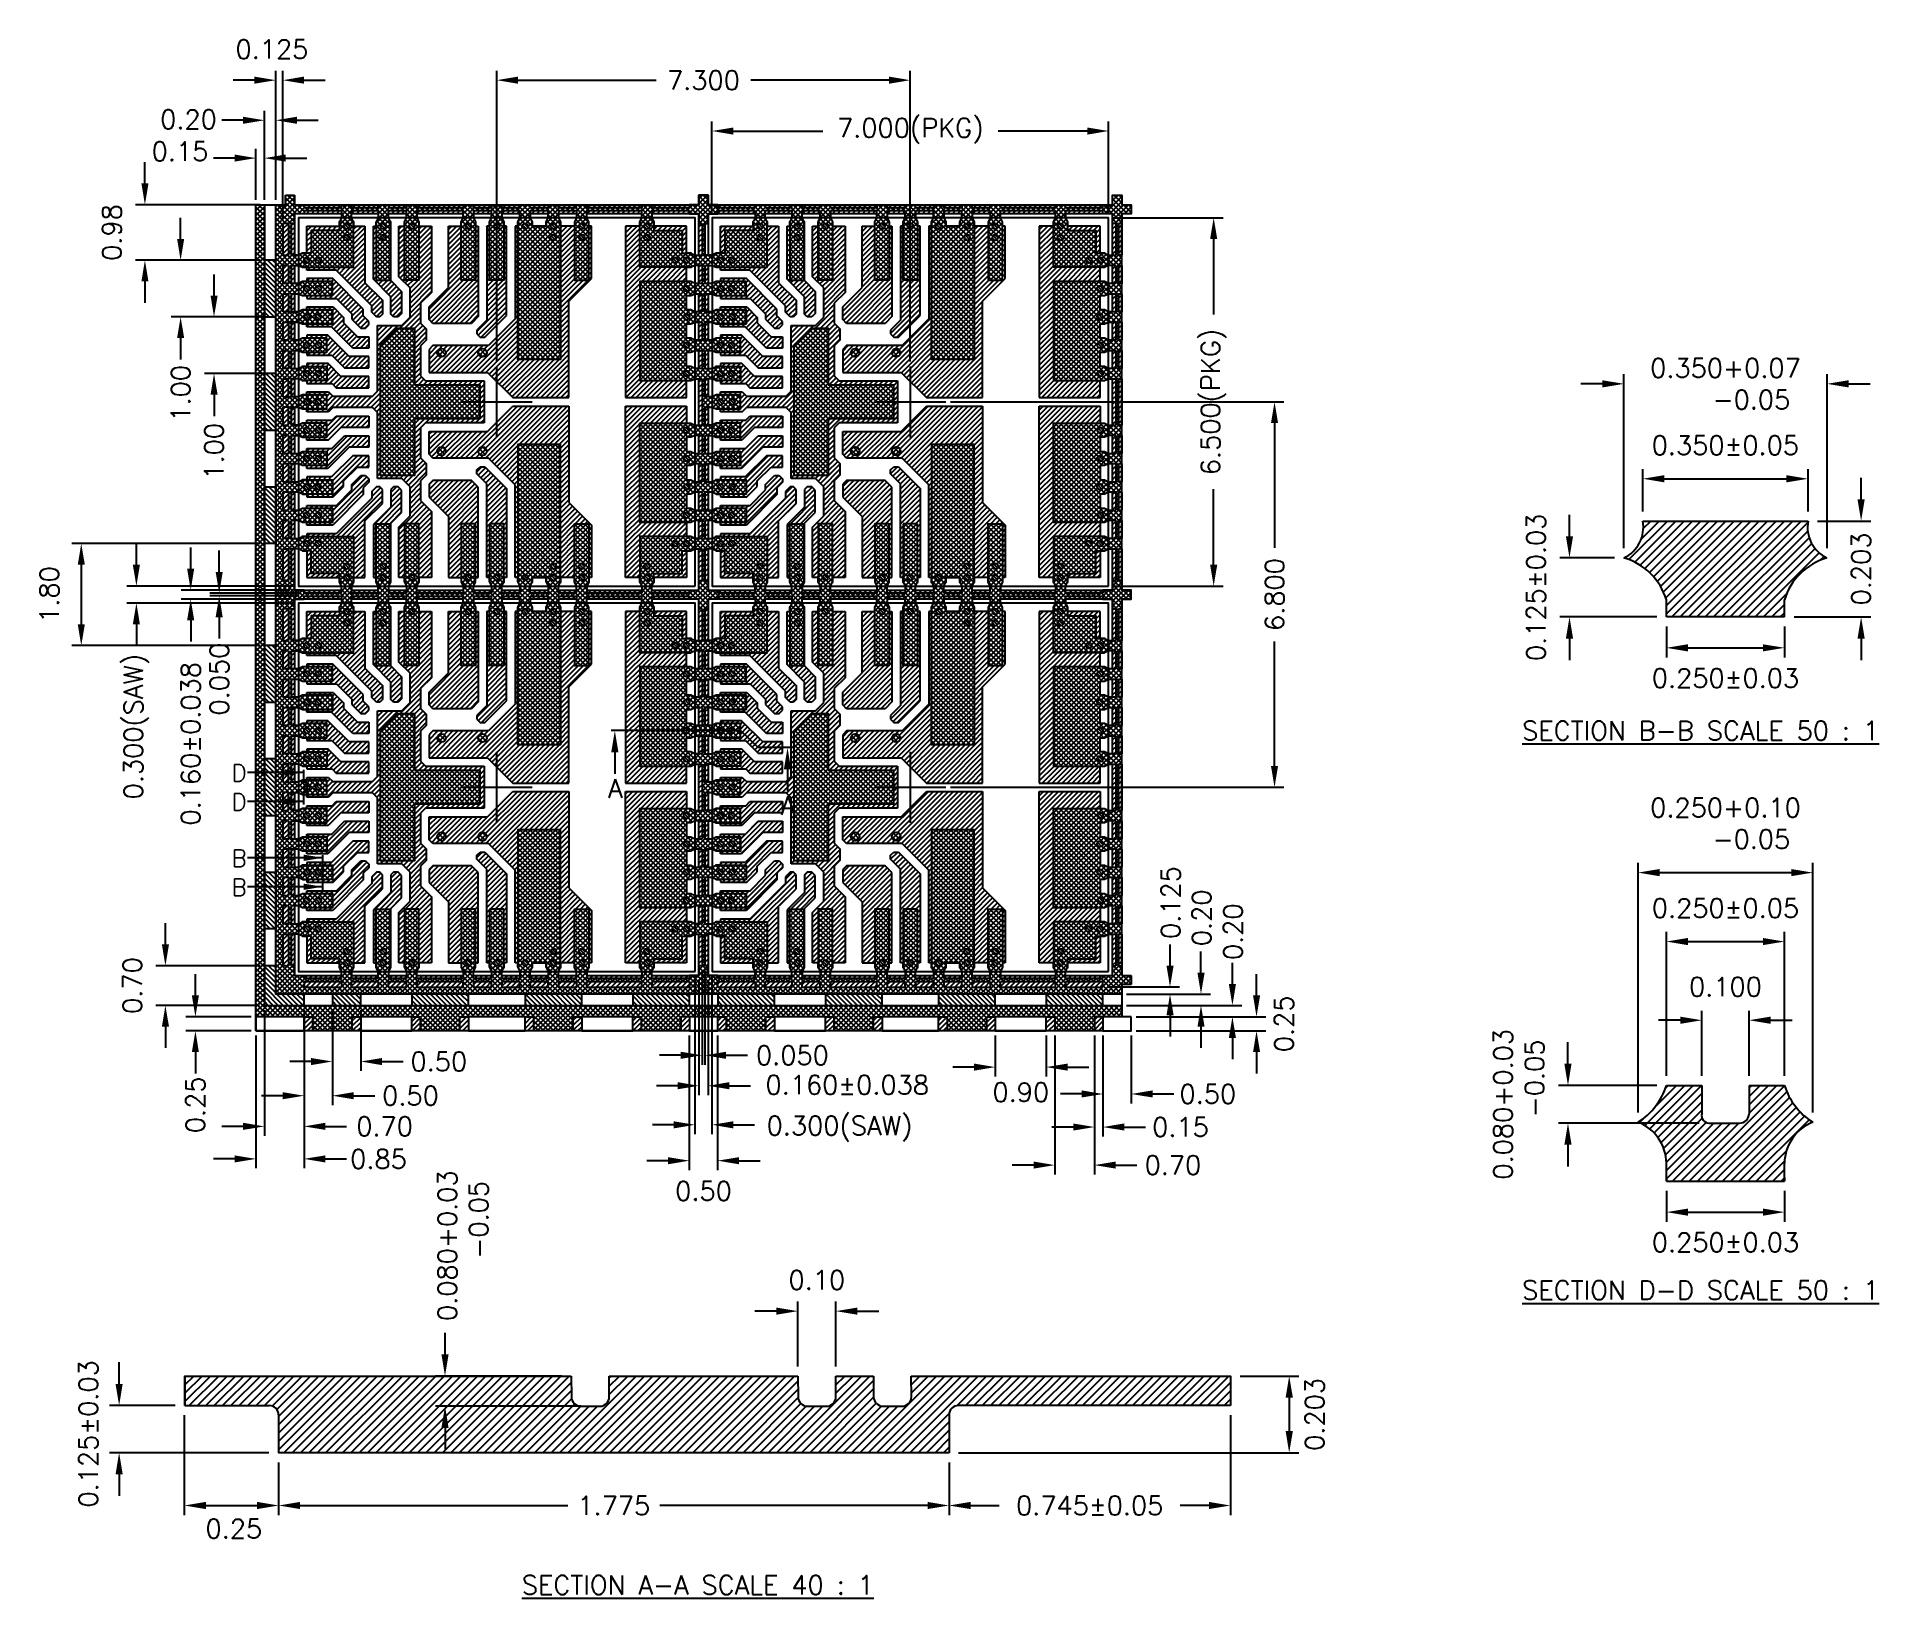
# Model space of a CAD drawing. Extents: x 223 to 418, y -298 to -133.
import ezdxf

# ---------------------------------------------------------------- set-up
doc = ezdxf.new("R2010")
doc.units = 0
doc.header["$LTSCALE"] = 5
doc.header["$MEASUREMENT"] = 0
doc.linetypes.add('CENTER', pattern=[2, 1.25, -0.25, 0.25, -0.25])
doc.linetypes.add('HIDDEN', pattern=[0.375, 0.25, -0.125])
doc.layers.get('0').update_dxf_attribs({"linetype": 'CONTINUOUS'})
doc.layers.get('DEFPOINTS').update_dxf_attribs({"linetype": 'CONTINUOUS'})
for name, color, linetype in [('CENTER', 1, 'CENTER'), ('DIM', 3, 'CONTINUOUS'), ('full_metal', 254, 'CONTINUOUS'), ('half_bottom', 4, 'CONTINUOUS'), ('half_top', 6, 'CONTINUOUS'), ('HIDDEN', 6, 'HIDDEN')]:
    doc.layers.add(name, color=color, linetype=linetype)
doc.styles.add('ROMANS', font='romans.shx', dxfattribs={"height": 2})
doc.dimstyles.new('DETAIL-A$0', dxfattribs={"dimscale": 25, "dimtxt": 0.08, "dimasz": 0.09, "dimexe": 0.04, "dimexo": 0.02, "dimgap": 0.04, "dimtad": 0, "dimdec": 3, "dimlfac": 0.05, "dimzin": 0, "dimdsep": 46, "dimtxsty": 'ROMANS', "dimcen": 0.04, "dimclrd": 3, "dimclre": 3, "dimadec": 0, "dimazin": 0, "dimtfac": 1, "dimtdec": 3, "dimtofl": 0, "dimtmove": 2, "dimatfit": 3, "dimfxl": 1, "dimtolj": 1, "dimtzin": 0, "dimarcsym": 0})
doc.dimstyles.new('SECTIONB-B', dxfattribs={"dimscale": 25.4, "dimtxt": 0.08, "dimasz": 0.09, "dimexe": 0.04, "dimexo": 0.04, "dimgap": 0.04, "dimtad": 0, "dimdec": 3, "dimlfac": 0.02, "dimzin": 0, "dimdsep": 46, "dimtxsty": 'ROMANS', "dimcen": 0.04, "dimadec": 0, "dimazin": 0, "dimtfac": 1, "dimtdec": 3, "dimtofl": 0, "dimtmove": 2, "dimatfit": 3, "dimfxl": 1, "dimtolj": 1, "dimtzin": 0, "dimarcsym": 0})
pattern_1 = [(135, (714.447186, 503.445187), (-0.0265165043, -0.0265165043), [])]
pattern_2 = [(45, (2661.59176, 1510.73663), (-0.265165043, 0.265165043), [])]
pattern_3 = [(45, (2631.1124, 2247.76994), (-0.265165043, 0.265165043), [])]

msp = doc.modelspace()

# ---------------------------------------------------------------- texts
at = {"style": 'ROMANS'}
for s, p in [('%%USECTION B-B SCALE 50 : 1%%U', (379.8539, -207.0339)), ('%%USECTION D-D SCALE 50 : 1%%U', (379.8539, -266.2821)), ('%%USECTION A-A SCALE 40 : 1', (273.9193, -297.4898))]:
    msp.add_text(s, height=2, dxfattribs=at).set_placement(p)
at = {"layer": 'DIM', "char_height": 1.8, "attachment_point": 4, "style": 'ROMANS'}
for s, insert in [('D', (243.1735, -210.5157)), ('D', (243.1735, -213.5856)), ('B', (243.1735, -219.5483)), ('B', (243.1735, -222.6182))]:
    msp.add_mtext(s, dxfattribs=dict(at, insert=insert))
at = {"layer": 'DIM', "extrusion": (0, 0, -1), "char_height": 2, "attachment_point": 4, "text_direction": (-1, 0, 0), "style": 'ROMANS'}
for insert in [(284.5897, -212.1592), (302.8734, -213.9592)]:
    msp.add_mtext('A', dxfattribs=dict(at, insert=insert))

# ---------------------------------------------------------------- blocks, each defined once
blk = doc.blocks.new('*D0')
at = {"layer": 'DEFPOINTS', "color": 0, "transparency": 16777216}
for p in [(605.12, 170.76), (594.69, 166.76), (609.62, 166.76)]:
    blk.add_point(p, dxfattribs=at)
at = {"layer": 'DIM', "color": 0, "lineweight": -2, "transparency": 16777216}
for p, q in [((594.69, 173.05), (594.69, 175.34)), ((604.1, 170.76), (593.67, 170.76)), ((608.6, 166.76), (593.67, 166.76)), ((594.69, 164.48), (594.69, 162.19))]:
    blk.add_line(p, q, dxfattribs=at)
at = {"layer": 'DIM', "color": 0, "transparency": 16777216}
for points in [[(594.31, 173.05), (595.07, 173.05), (594.69, 170.76)], [(594.31, 164.48), (595.07, 164.48), (594.69, 166.76)]]:
    blk.add_solid(points, dxfattribs=at)
at = {"layer": 'DIM', "color": 0, "transparency": 16777216, "insert": (589.48, 168.76), "char_height": 2, "attachment_point": 5, "rotation": 90, "style": 'ROMANS'}
blk.add_mtext('\\A1;0.080+0.03\\P    -0.05', dxfattribs=at)
blk = doc.blocks.new('*D1')
at = {"layer": 'DEFPOINTS', "color": 0, "transparency": 16777216}
for p in [(605.12, 160.61), (617.62, 160.61), (617.62, 157.34)]:
    blk.add_point(p, dxfattribs=at)
at = {"layer": 'DIM', "color": 0, "lineweight": -2, "transparency": 16777216}
for p, q in [((605.12, 159.6), (605.12, 156.33)), ((617.62, 159.6), (617.62, 156.33)), ((607.4, 157.34), (615.33, 157.34))]:
    blk.add_line(p, q, dxfattribs=at)
at = {"layer": 'DIM', "color": 0, "transparency": 16777216}
for points in [[(607.4, 157.72), (607.4, 156.96), (605.12, 157.34)], [(615.33, 157.72), (615.33, 156.96), (617.62, 157.34)]]:
    blk.add_solid(points, dxfattribs=at)
at = {"layer": 'DIM', "color": 0, "transparency": 16777216, "insert": (611.37, 154.14), "char_height": 2, "attachment_point": 5, "style": 'ROMANS'}
blk.add_mtext('\\A1;0.250%%p0.03', dxfattribs=at)
blk = doc.blocks.new('*D2')
at = {"layer": 'DEFPOINTS', "color": 0, "transparency": 16777216}
for p in [(617.62, 185.99), (605.12, 170.76), (617.62, 170.76)]:
    blk.add_point(p, dxfattribs=at)
at = {"layer": 'DIM', "color": 0, "lineweight": -2, "transparency": 16777216}
for p, q in [((605.12, 171.78), (605.12, 187.01)), ((607.4, 185.99), (615.33, 185.99)), ((617.62, 171.78), (617.62, 187.01))]:
    blk.add_line(p, q, dxfattribs=at)
at = {"layer": 'DIM', "color": 0, "transparency": 16777216}
for points in [[(607.4, 186.37), (607.4, 185.61), (605.12, 185.99)], [(615.33, 186.37), (615.33, 185.61), (617.62, 185.99)]]:
    blk.add_solid(points, dxfattribs=at)
at = {"layer": 'DIM', "color": 0, "transparency": 16777216, "insert": (611.37, 189.53), "char_height": 2, "attachment_point": 5, "style": 'ROMANS'}
blk.add_mtext('\\A1;0.250%%P0.05', dxfattribs=at)
blk = doc.blocks.new('*D3')
at = {"layer": 'DEFPOINTS', "color": 0, "transparency": 16777216}
for p in [(620.62, 193.29), (602.12, 166.86), (620.62, 166.86)]:
    blk.add_point(p, dxfattribs=at)
at = {"layer": 'DIM', "color": 0, "lineweight": -2, "transparency": 16777216}
for p, q in [((602.12, 167.88), (602.12, 194.31)), ((604.4, 193.29), (618.33, 193.29)), ((620.62, 167.88), (620.62, 194.31))]:
    blk.add_line(p, q, dxfattribs=at)
at = {"layer": 'DIM', "color": 0, "transparency": 16777216}
for points in [[(604.4, 193.67), (604.4, 192.91), (602.12, 193.29)], [(618.33, 193.67), (618.33, 192.91), (620.62, 193.29)]]:
    blk.add_solid(points, dxfattribs=at)
at = {"layer": 'DIM', "color": 0, "transparency": 16777216, "insert": (611.37, 198.5), "char_height": 2, "attachment_point": 5, "style": 'ROMANS'}
blk.add_mtext('\\A1;0.250+0.10\\P    -0.05', dxfattribs=at)
blk = doc.blocks.new('*D4')
at = {"layer": 'DEFPOINTS', "color": 0, "transparency": 16777216}
for p in [(620.11, 234.99), (602.61, 230.51), (620.11, 230.51)]:
    blk.add_point(p, dxfattribs=at)
at = {"layer": 'DIM', "color": 0, "lineweight": -2, "transparency": 16777216}
for p, q in [((602.61, 231.53), (602.61, 236.01)), ((604.9, 234.99), (617.83, 234.99)), ((620.11, 231.53), (620.11, 236.01))]:
    blk.add_line(p, q, dxfattribs=at)
at = {"layer": 'DIM', "color": 0, "transparency": 16777216}
for points in [[(604.9, 235.37), (604.9, 234.61), (602.61, 234.99)], [(617.83, 235.37), (617.83, 234.61), (620.11, 234.99)]]:
    blk.add_solid(points, dxfattribs=at)
at = {"layer": 'DIM', "color": 0, "transparency": 16777216, "insert": (611.36, 238.53), "char_height": 2, "attachment_point": 5, "style": 'ROMANS'}
blk.add_mtext('\\A1;0.350%%P0.05', dxfattribs=at)
blk = doc.blocks.new('*D5')
at = {"layer": 'DEFPOINTS', "color": 0, "transparency": 16777216}
for p in [(622.12, 245.04), (600.62, 226.61), (622.12, 226.61)]:
    blk.add_point(p, dxfattribs=at)
at = {"layer": 'DIM', "color": 0, "lineweight": -2, "transparency": 16777216}
for p, q in [((600.62, 227.63), (600.62, 246.06)), ((622.12, 227.63), (622.12, 246.06)), ((598.33, 245.04), (596.04, 245.04)), ((624.4, 245.04), (626.69, 245.04))]:
    blk.add_line(p, q, dxfattribs=at)
at = {"layer": 'DIM', "color": 0, "transparency": 16777216}
for points in [[(598.33, 245.42), (598.33, 244.66), (600.62, 245.04)], [(624.4, 245.42), (624.4, 244.66), (622.12, 245.04)]]:
    blk.add_solid(points, dxfattribs=at)
at = {"layer": 'DIM', "color": 0, "transparency": 16777216, "insert": (611.37, 245.04), "char_height": 2, "attachment_point": 5, "style": 'ROMANS'}
blk.add_mtext('\\A1;0.350+0.07\\P    -0.05', dxfattribs=at)
blk = doc.blocks.new('*D6')
at = {"layer": 'DEFPOINTS', "color": 0, "transparency": 16777216}
for p in [(600.62, 226.61), (594.85, 220.36), (605.12, 220.36)]:
    blk.add_point(p, dxfattribs=at)
at = {"layer": 'DIM', "color": 0, "lineweight": -2, "transparency": 16777216}
for p, q in [((594.85, 228.9), (594.85, 231.18)), ((599.6, 226.61), (593.83, 226.61)), ((604.1, 220.36), (593.83, 220.36)), ((594.85, 218.07), (594.85, 215.79))]:
    blk.add_line(p, q, dxfattribs=at)
at = {"layer": 'DIM', "color": 0, "transparency": 16777216}
for points in [[(594.47, 228.9), (595.23, 228.9), (594.85, 226.61)], [(594.47, 218.07), (595.23, 218.07), (594.85, 220.36)]]:
    blk.add_solid(points, dxfattribs=at)
at = {"layer": 'DIM', "color": 0, "transparency": 16777216, "insert": (591.31, 223.49), "char_height": 2, "attachment_point": 5, "rotation": 90, "style": 'ROMANS'}
blk.add_mtext('\\A1;0.125%%P0.03', dxfattribs=at)
blk = doc.blocks.new('*D7')
at = {"layer": 'DEFPOINTS', "color": 0, "transparency": 16777216}
for p in [(620.12, 230.51), (625.73, 230.51), (617.62, 220.36)]:
    blk.add_point(p, dxfattribs=at)
at = {"layer": 'DIM', "color": 0, "lineweight": -2, "transparency": 16777216}
for p, q in [((625.73, 232.8), (625.73, 235.08)), ((621.13, 230.51), (626.75, 230.51)), ((618.63, 220.36), (626.75, 220.36)), ((625.73, 218.07), (625.73, 215.79))]:
    blk.add_line(p, q, dxfattribs=at)
at = {"layer": 'DIM', "color": 0, "transparency": 16777216}
for points in [[(625.35, 232.8), (626.11, 232.8), (625.73, 230.51)], [(625.35, 218.07), (626.11, 218.07), (625.73, 220.36)]]:
    blk.add_solid(points, dxfattribs=at)
at = {"layer": 'DIM', "color": 0, "transparency": 16777216, "insert": (625.73, 225.44), "char_height": 2, "attachment_point": 5, "rotation": 90, "style": 'ROMANS'}
blk.add_mtext('\\A1;0.203', dxfattribs=at)
blk = doc.blocks.new('*D8')
at = {"layer": 'DEFPOINTS', "color": 0, "transparency": 16777216}
for p in [(605.12, 220.36), (617.62, 220.36), (617.62, 217.09)]:
    blk.add_point(p, dxfattribs=at)
at = {"layer": 'DIM', "color": 0, "lineweight": -2, "transparency": 16777216}
for p, q in [((605.12, 219.34), (605.12, 216.07)), ((617.62, 219.34), (617.62, 216.07)), ((607.4, 217.09), (615.33, 217.09))]:
    blk.add_line(p, q, dxfattribs=at)
at = {"layer": 'DIM', "color": 0, "transparency": 16777216}
for points in [[(607.4, 217.47), (607.4, 216.71), (605.12, 217.09)], [(615.33, 217.47), (615.33, 216.71), (617.62, 217.09)]]:
    blk.add_solid(points, dxfattribs=at)
at = {"layer": 'DIM', "color": 0, "transparency": 16777216, "insert": (611.37, 213.88), "char_height": 2, "attachment_point": 5, "style": 'ROMANS'}
blk.add_mtext('\\A1;0.250%%p0.03', dxfattribs=at)
blk = doc.blocks.new('*D9')
at = {"layer": 'DEFPOINTS', "color": 0, "transparency": 16777216}
for p in [(613.87, 177.66), (608.87, 170.76), (613.87, 170.76)]:
    blk.add_point(p, dxfattribs=at)
at = {"layer": 'DIM', "color": 0, "lineweight": -2, "transparency": 16777216}
for p, q in [((606.58, 177.66), (604.29, 177.66)), ((608.87, 171.78), (608.87, 178.67)), ((613.87, 171.78), (613.87, 178.67)), ((616.15, 177.66), (618.44, 177.66))]:
    blk.add_line(p, q, dxfattribs=at)
at = {"layer": 'DIM', "color": 0, "transparency": 16777216}
for points in [[(606.58, 178.04), (606.58, 177.28), (608.87, 177.66)], [(616.15, 178.04), (616.15, 177.28), (613.87, 177.66)]]:
    blk.add_solid(points, dxfattribs=at)
at = {"layer": 'DIM', "color": 0, "transparency": 16777216, "insert": (611.37, 181.2), "char_height": 2, "attachment_point": 5, "style": 'ROMANS'}
blk.add_mtext('\\A1;0.100', dxfattribs=at)
blk = doc.blocks.new('*D11')
at = {"layer": 'DEFPOINTS', "color": 0, "transparency": 16777216}
for p in [(528.82, 243.13), (528.82, 202.33), (563.62, 202.33)]:
    blk.add_point(p, dxfattribs=at)
at = {"layer": 'DIM', "color": 3, "lineweight": -2, "transparency": 16777216}
for p, q in [((529.32, 243.13), (564.62, 243.13)), ((563.62, 240.88), (563.62, 227.68)), ((563.62, 204.58), (563.62, 217.77)), ((529.32, 202.33), (564.62, 202.33))]:
    blk.add_line(p, q, dxfattribs=at)
at = {"layer": 'DIM', "color": 3, "transparency": 16777216}
for points in [[(563.24, 240.88), (563.99, 240.88), (563.62, 243.13)], [(563.24, 204.58), (563.99, 204.58), (563.62, 202.33)]]:
    blk.add_solid(points, dxfattribs=at)
at = {"layer": 'DIM', "color": 0, "transparency": 16777216, "insert": (563.62, 222.73), "char_height": 2, "attachment_point": 5, "rotation": 90, "style": 'ROMANS'}
blk.add_mtext('\\A1;6.800', dxfattribs=at)
blk = doc.blocks.new('*D12')
at = {"layer": 'DEFPOINTS', "color": 0, "transparency": 16777216}
for p in [(546.05, 262.63), (546.05, 223.63), (557.17, 223.63)]:
    blk.add_point(p, dxfattribs=at)
at = {"layer": 'DIM', "color": 3, "lineweight": -2, "transparency": 16777216}
for p, q in [((546.55, 262.63), (558.17, 262.63)), ((557.17, 260.38), (557.17, 252.37)), ((557.17, 225.88), (557.17, 233.89)), ((546.55, 223.63), (558.17, 223.63))]:
    blk.add_line(p, q, dxfattribs=at)
at = {"layer": 'DIM', "color": 3, "transparency": 16777216}
for points in [[(556.8, 260.38), (557.55, 260.38), (557.17, 262.63)], [(556.8, 225.88), (557.55, 225.88), (557.17, 223.63)]]:
    blk.add_solid(points, dxfattribs=at)
at = {"layer": 'DIM', "color": 0, "transparency": 16777216, "insert": (557.17, 243.13), "char_height": 2, "attachment_point": 5, "rotation": 90, "style": 'ROMANS'}
blk.add_mtext('\\A1;6.500(PKG)', dxfattribs=at)
blk = doc.blocks.new('*D13')
at = {"layer": 'DEFPOINTS', "color": 0, "transparency": 16777216}
for p in [(546.05, 271.81), (504.05, 262.63), (546.05, 262.63)]:
    blk.add_point(p, dxfattribs=at)
at = {"layer": 'DIM', "color": 3, "lineweight": -2, "transparency": 16777216}
for p, q in [((504.05, 263.13), (504.05, 272.81)), ((506.3, 271.81), (515.77, 271.81)), ((543.8, 271.81), (534.34, 271.81)), ((546.05, 263.13), (546.05, 272.81))]:
    blk.add_line(p, q, dxfattribs=at)
at = {"layer": 'DIM', "color": 3, "transparency": 16777216}
for points in [[(506.3, 272.18), (506.3, 271.43), (504.05, 271.81)], [(543.8, 272.18), (543.8, 271.43), (546.05, 271.81)]]:
    blk.add_solid(points, dxfattribs=at)
at = {"layer": 'DIM', "color": 0, "transparency": 16777216, "insert": (525.05, 271.81), "char_height": 2, "attachment_point": 5, "style": 'ROMANS'}
blk.add_mtext('\\A1;7.000(PKG)', dxfattribs=at)
blk = doc.blocks.new('*D14')
at = {"layer": 'DEFPOINTS', "color": 0, "transparency": 16777216}
for p in [(525.05, 277.19), (481.25, 246.89), (525.05, 246.89)]:
    blk.add_point(p, dxfattribs=at)
at = {"layer": 'DIM', "color": 3, "lineweight": -2, "transparency": 16777216}
for p, q in [((481.25, 247.39), (481.25, 278.19)), ((483.5, 277.19), (498.15, 277.19)), ((522.8, 277.19), (508.15, 277.19)), ((525.05, 247.39), (525.05, 278.19))]:
    blk.add_line(p, q, dxfattribs=at)
at = {"layer": 'DIM', "color": 3, "transparency": 16777216}
for points in [[(483.5, 277.57), (483.5, 276.82), (481.25, 277.19)], [(522.8, 277.57), (522.8, 276.82), (525.05, 277.19)]]:
    blk.add_solid(points, dxfattribs=at)
at = {"layer": 'DIM', "color": 0, "transparency": 16777216, "insert": (503.15, 277.19), "char_height": 2, "attachment_point": 5, "style": 'ROMANS'}
blk.add_mtext('\\A1;7.300', dxfattribs=at)
blk = doc.blocks.new('*D15')
at = {"layer": 'DEFPOINTS', "color": 0, "transparency": 16777216}
for p in [(460.25, 223.63), (443.1, 221.83), (460.25, 221.83)]:
    blk.add_point(p, dxfattribs=at)
at = {"layer": 'DIM', "color": 3, "lineweight": -2, "transparency": 16777216}
for p, q in [((443.1, 225.88), (443.1, 228.13)), ((459.75, 223.63), (442.1, 223.63)), ((459.75, 221.83), (442.1, 221.83)), ((443.1, 219.58), (443.1, 217.33))]:
    blk.add_line(p, q, dxfattribs=at)
at = {"layer": 'DIM', "color": 3, "transparency": 16777216}
for points in [[(442.72, 225.88), (443.47, 225.88), (443.1, 223.63)], [(442.72, 219.58), (443.47, 219.58), (443.1, 221.83)]]:
    blk.add_solid(points, dxfattribs=at)
at = {"layer": 'DIM', "color": 0, "transparency": 16777216, "insert": (443.1, 208.76), "char_height": 2, "attachment_point": 5, "rotation": 90, "style": 'ROMANS'}
blk.add_mtext('\\A1;0.300(SAW)', dxfattribs=at)
blk = doc.blocks.new('*D16')
at = {"layer": 'DEFPOINTS', "color": 0, "transparency": 16777216}
for p in [(459.83, 223.21), (448.85, 222.25), (459.83, 222.25)]:
    blk.add_point(p, dxfattribs=at)
at = {"layer": 'DIM', "color": 3, "lineweight": -2, "transparency": 16777216}
for p, q in [((448.85, 225.46), (448.85, 227.71)), ((459.33, 223.21), (447.85, 223.21)), ((459.33, 222.25), (447.85, 222.25)), ((448.85, 220), (448.85, 217.75))]:
    blk.add_line(p, q, dxfattribs=at)
at = {"layer": 'DIM', "color": 3, "transparency": 16777216}
for points in [[(448.47, 225.46), (449.22, 225.46), (448.85, 223.21)], [(448.47, 220), (449.22, 220), (448.85, 222.25)]]:
    blk.add_solid(points, dxfattribs=at)
at = {"layer": 'DIM', "color": 0, "transparency": 16777216, "insert": (448.84, 206.93), "char_height": 2, "attachment_point": 5, "rotation": 90, "style": 'ROMANS'}
blk.add_mtext('\\A1;0.160%%P0.038', dxfattribs=at)
blk = doc.blocks.new('*D17')
at = {"layer": 'DEFPOINTS', "color": 0, "transparency": 16777216}
for p in [(456.71, 228.13), (437.26, 217.33), (456.71, 217.33)]:
    blk.add_point(p, dxfattribs=at)
at = {"layer": 'DIM', "color": 3, "lineweight": -2, "transparency": 16777216}
for p, q in [((456.21, 228.13), (436.26, 228.13)), ((437.26, 225.88), (437.26, 219.58)), ((456.21, 217.33), (436.26, 217.33))]:
    blk.add_line(p, q, dxfattribs=at)
at = {"layer": 'DIM', "color": 3, "transparency": 16777216}
for points in [[(436.89, 225.88), (437.64, 225.88), (437.26, 228.13)], [(436.89, 219.58), (437.64, 219.58), (437.26, 217.33)]]:
    blk.add_solid(points, dxfattribs=at)
at = {"layer": 'DIM', "color": 0, "transparency": 16777216, "insert": (433.87, 222.73), "char_height": 2, "attachment_point": 5, "rotation": 90, "style": 'ROMANS'}
blk.add_mtext('\\A1;1.80', dxfattribs=at)
blk = doc.blocks.new('*D18')
at = {"layer": 'DEFPOINTS', "color": 0, "transparency": 16777216}
for p in [(502.25, 182.83), (504.05, 182.83), (504.05, 166.59)]:
    blk.add_point(p, dxfattribs=at)
at = {"layer": 'DIM', "color": 3, "lineweight": -2, "transparency": 16777216}
for p, q in [((502.25, 182.33), (502.25, 165.59)), ((504.05, 182.33), (504.05, 165.59)), ((500, 166.59), (497.75, 166.59)), ((506.3, 166.59), (508.55, 166.59))]:
    blk.add_line(p, q, dxfattribs=at)
at = {"layer": 'DIM', "color": 3, "transparency": 16777216}
for points in [[(500, 166.96), (500, 166.21), (502.25, 166.59)], [(506.3, 166.96), (506.3, 166.21), (504.05, 166.59)]]:
    blk.add_solid(points, dxfattribs=at)
at = {"layer": 'DIM', "color": 0, "transparency": 16777216, "insert": (517.55, 166.17), "char_height": 2, "attachment_point": 5, "style": 'ROMANS'}
blk.add_mtext('\\A1;0.300(SAW)', dxfattribs=at)
blk = doc.blocks.new('*D19')
at = {"layer": 'DEFPOINTS', "color": 0, "transparency": 16777216}
for p in [(501.65, 176.53), (504.65, 176.53), (504.65, 162.79)]:
    blk.add_point(p, dxfattribs=at)
at = {"layer": 'DIM', "color": 3, "lineweight": -2, "transparency": 16777216}
for p, q in [((501.65, 176.03), (501.65, 161.79)), ((504.65, 176.03), (504.65, 161.79)), ((499.4, 162.79), (497.15, 162.79)), ((506.9, 162.79), (509.15, 162.79))]:
    blk.add_line(p, q, dxfattribs=at)
at = {"layer": 'DIM', "color": 3, "transparency": 16777216}
for points in [[(499.4, 163.16), (499.4, 162.41), (501.65, 162.79)], [(506.9, 163.16), (506.9, 162.41), (504.65, 162.79)]]:
    blk.add_solid(points, dxfattribs=at)
at = {"layer": 'DIM', "color": 0, "transparency": 16777216, "insert": (503.15, 159.58), "char_height": 2, "attachment_point": 5, "style": 'ROMANS'}
blk.add_mtext('\\A1;0.50', dxfattribs=at)
blk = doc.blocks.new('*D20')
at = {"layer": 'DEFPOINTS', "color": 0, "transparency": 16777216}
for p in [(502.67, 182.41), (503.63, 182.41), (502.67, 170.72)]:
    blk.add_point(p, dxfattribs=at)
at = {"layer": 'DIM', "color": 3, "lineweight": -2, "transparency": 16777216}
for p, q in [((502.67, 181.91), (502.67, 169.72)), ((503.63, 181.91), (503.63, 169.72)), ((500.42, 170.72), (498.17, 170.72)), ((505.88, 170.72), (508.13, 170.72))]:
    blk.add_line(p, q, dxfattribs=at)
at = {"layer": 'DIM', "color": 3, "transparency": 16777216}
for points in [[(500.42, 171.1), (500.42, 170.35), (502.67, 170.72)], [(505.88, 171.1), (505.88, 170.35), (503.63, 170.72)]]:
    blk.add_solid(points, dxfattribs=at)
at = {"layer": 'DIM', "color": 0, "transparency": 16777216, "insert": (518.38, 170.82), "char_height": 2, "attachment_point": 5, "style": 'ROMANS'}
blk.add_mtext('\\A1;0.160%%P0.038', dxfattribs=at)
blk = doc.blocks.new('*D21')
at = {"layer": 'DEFPOINTS', "color": 0, "transparency": 16777216}
for p in [(455.75, 268.94), (455.75, 264.01), (456.65, 264.01)]:
    blk.add_point(p, dxfattribs=at)
at = {"layer": 'DIM', "color": 3, "lineweight": -2, "transparency": 16777216}
for p, q in [((455.75, 264.51), (455.75, 269.94)), ((456.65, 264.51), (456.65, 269.94)), ((453.5, 268.94), (451.25, 268.94)), ((458.9, 268.94), (461.15, 268.94))]:
    blk.add_line(p, q, dxfattribs=at)
at = {"layer": 'DIM', "color": 3, "transparency": 16777216}
for points in [[(453.5, 269.32), (453.5, 268.57), (455.75, 268.94)], [(458.9, 269.32), (458.9, 268.57), (456.65, 268.94)]]:
    blk.add_solid(points, dxfattribs=at)
at = {"layer": 'DIM', "color": 0, "transparency": 16777216, "insert": (447.72, 269.65), "char_height": 2, "attachment_point": 5, "style": 'ROMANS'}
blk.add_mtext('\\A1;0.15', dxfattribs=at)
blk = doc.blocks.new('*D22')
at = {"layer": 'DEFPOINTS', "color": 0, "transparency": 16777216}
for p in [(456.65, 272.95), (456.65, 264.01), (457.85, 264.01)]:
    blk.add_point(p, dxfattribs=at)
at = {"layer": 'DIM', "color": 3, "lineweight": -2, "transparency": 16777216}
for p, q in [((456.65, 264.51), (456.65, 273.95)), ((457.85, 264.51), (457.85, 273.95)), ((454.4, 272.95), (452.15, 272.95)), ((460.1, 272.95), (462.35, 272.95))]:
    blk.add_line(p, q, dxfattribs=at)
at = {"layer": 'DIM', "color": 3, "transparency": 16777216}
for points in [[(454.4, 273.32), (454.4, 272.57), (456.65, 272.95)], [(460.1, 273.32), (460.1, 272.57), (457.85, 272.95)]]:
    blk.add_solid(points, dxfattribs=at)
at = {"layer": 'DIM', "color": 0, "transparency": 16777216, "insert": (448.62, 273.04), "char_height": 2, "attachment_point": 5, "style": 'ROMANS'}
blk.add_mtext('\\A1;0.20', dxfattribs=at)
blk = doc.blocks.new('*D23')
at = {"layer": 'DEFPOINTS', "color": 0, "transparency": 16777216}
for p in [(457.85, 277.19), (457.85, 264.01), (458.6, 262.03)]:
    blk.add_point(p, dxfattribs=at)
at = {"layer": 'DIM', "color": 3, "lineweight": -2, "transparency": 16777216}
for p, q in [((455.6, 277.19), (453.35, 277.19)), ((457.85, 264.51), (457.85, 278.19)), ((458.6, 262.53), (458.6, 278.19)), ((460.85, 277.19), (463.1, 277.19))]:
    blk.add_line(p, q, dxfattribs=at)
at = {"layer": 'DIM', "color": 3, "transparency": 16777216}
for points in [[(455.6, 277.57), (455.6, 276.82), (457.85, 277.19)], [(460.85, 277.57), (460.85, 276.82), (458.6, 277.19)]]:
    blk.add_solid(points, dxfattribs=at)
at = {"layer": 'DIM', "color": 0, "transparency": 16777216, "insert": (457.45, 280.47), "char_height": 2, "attachment_point": 5, "style": 'ROMANS'}
blk.add_mtext('\\A1;0.125', dxfattribs=at)
blk = doc.blocks.new('*D24')
at = {"layer": 'DEFPOINTS', "color": 0, "transparency": 16777216}
for p in [(455.75, 178.03), (449.35, 176.53), (455.75, 176.53)]:
    blk.add_point(p, dxfattribs=at)
at = {"layer": 'DIM', "color": 3, "lineweight": -2, "transparency": 16777216}
for p, q in [((449.35, 180.28), (449.35, 182.53)), ((455.25, 178.03), (448.35, 178.03)), ((455.25, 176.53), (448.35, 176.53)), ((449.35, 174.28), (449.35, 172.03))]:
    blk.add_line(p, q, dxfattribs=at)
at = {"layer": 'DIM', "color": 3, "transparency": 16777216}
for points in [[(448.97, 180.28), (449.72, 180.28), (449.35, 178.03)], [(448.97, 174.28), (449.72, 174.28), (449.35, 176.53)]]:
    blk.add_solid(points, dxfattribs=at)
at = {"layer": 'DIM', "color": 0, "transparency": 16777216, "insert": (449.35, 168.71), "char_height": 2, "attachment_point": 5, "rotation": 90, "style": 'ROMANS'}
blk.add_mtext('\\A1;0.25', dxfattribs=at)
blk = doc.blocks.new('*D25')
at = {"layer": 'DEFPOINTS', "color": 0, "transparency": 16777216}
for p in [(545.45, 181.18), (547.43, 180.43), (552.55, 180.43)]:
    blk.add_point(p, dxfattribs=at)
at = {"layer": 'DIM', "color": 3, "lineweight": -2, "transparency": 16777216}
for p, q in [((552.55, 183.43), (552.55, 185.68)), ((545.95, 181.18), (553.55, 181.18)), ((547.93, 180.43), (553.55, 180.43)), ((552.55, 178.18), (552.55, 175.93))]:
    blk.add_line(p, q, dxfattribs=at)
at = {"layer": 'DIM', "color": 3, "transparency": 16777216}
for points in [[(552.18, 183.43), (552.93, 183.43), (552.55, 181.18)], [(552.18, 178.18), (552.93, 178.18), (552.55, 180.43)]]:
    blk.add_solid(points, dxfattribs=at)
at = {"layer": 'DIM', "color": 0, "transparency": 16777216, "insert": (552.61, 190.12), "char_height": 2, "attachment_point": 5, "rotation": 90, "style": 'ROMANS'}
blk.add_mtext('\\A1;0.125', dxfattribs=at)
blk = doc.blocks.new('*D26')
at = {"layer": 'DEFPOINTS', "color": 0, "transparency": 16777216}
for p in [(547.43, 180.43), (547.43, 179.23), (555.83, 179.23)]:
    blk.add_point(p, dxfattribs=at)
at = {"layer": 'DIM', "color": 3, "lineweight": -2, "transparency": 16777216}
for p, q in [((555.83, 182.68), (555.83, 184.93)), ((547.93, 180.43), (556.83, 180.43)), ((547.93, 179.23), (556.83, 179.23)), ((555.83, 176.98), (555.83, 174.73))]:
    blk.add_line(p, q, dxfattribs=at)
at = {"layer": 'DIM', "color": 3, "transparency": 16777216}
for points in [[(555.46, 182.68), (556.21, 182.68), (555.83, 180.43)], [(555.46, 176.98), (556.21, 176.98), (555.83, 179.23)]]:
    blk.add_solid(points, dxfattribs=at)
at = {"layer": 'DIM', "color": 0, "transparency": 16777216, "insert": (555.9, 188.5), "char_height": 2, "attachment_point": 5, "rotation": 90, "style": 'ROMANS'}
blk.add_mtext('\\A1;0.20', dxfattribs=at)
blk = doc.blocks.new('*D27')
at = {"layer": 'DEFPOINTS', "color": 0, "transparency": 16777216}
for p in [(547.43, 179.23), (548.45, 178.03), (559.16, 178.03)]:
    blk.add_point(p, dxfattribs=at)
at = {"layer": 'DIM', "color": 3, "lineweight": -2, "transparency": 16777216}
for p, q in [((559.16, 181.48), (559.16, 183.73)), ((547.93, 179.23), (560.16, 179.23)), ((548.95, 178.03), (560.16, 178.03)), ((559.16, 175.78), (559.16, 173.53))]:
    blk.add_line(p, q, dxfattribs=at)
at = {"layer": 'DIM', "color": 3, "transparency": 16777216}
for points in [[(558.78, 181.48), (559.53, 181.48), (559.16, 179.23)], [(558.78, 175.78), (559.53, 175.78), (559.16, 178.03)]]:
    blk.add_solid(points, dxfattribs=at)
at = {"layer": 'DIM', "color": 0, "transparency": 16777216, "insert": (559.21, 187.03), "char_height": 2, "attachment_point": 5, "rotation": 90, "style": 'ROMANS'}
blk.add_mtext('\\A1;0.20', dxfattribs=at)
blk = doc.blocks.new('*D28')
at = {"layer": 'DEFPOINTS', "color": 0, "transparency": 16777216}
for p in [(548.45, 178.03), (548.45, 176.53), (561.71, 176.53)]:
    blk.add_point(p, dxfattribs=at)
at = {"layer": 'DIM', "color": 3, "lineweight": -2, "transparency": 16777216}
for p, q in [((561.71, 180.28), (561.71, 182.53)), ((548.95, 178.03), (562.71, 178.03)), ((548.95, 176.53), (562.71, 176.53)), ((561.71, 174.28), (561.71, 172.03))]:
    blk.add_line(p, q, dxfattribs=at)
at = {"layer": 'DIM', "color": 3, "transparency": 16777216}
for points in [[(561.34, 180.28), (562.09, 180.28), (561.71, 178.03)], [(561.34, 174.28), (562.09, 174.28), (561.71, 176.53)]]:
    blk.add_solid(points, dxfattribs=at)
at = {"layer": 'DIM', "color": 0, "transparency": 16777216, "insert": (564.61, 177.28), "char_height": 2, "attachment_point": 5, "rotation": 90, "style": 'ROMANS'}
blk.add_mtext('\\A1;0.25', dxfattribs=at)
blk = doc.blocks.new('*D29')
at = {"layer": 'DEFPOINTS', "color": 0, "transparency": 16777216}
for p in [(545.45, 176.53), (548.45, 176.53), (545.45, 169.85)]:
    blk.add_point(p, dxfattribs=at)
at = {"layer": 'DIM', "color": 3, "lineweight": -2, "transparency": 16777216}
for p, q in [((545.45, 176.03), (545.45, 168.85)), ((548.45, 176.03), (548.45, 168.85)), ((543.2, 169.85), (540.95, 169.85)), ((550.7, 169.85), (552.95, 169.85))]:
    blk.add_line(p, q, dxfattribs=at)
at = {"layer": 'DIM', "color": 3, "transparency": 16777216}
for points in [[(543.2, 170.23), (543.2, 169.48), (545.45, 169.85)], [(550.7, 170.23), (550.7, 169.48), (548.45, 169.85)]]:
    blk.add_solid(points, dxfattribs=at)
at = {"layer": 'DIM', "color": 0, "transparency": 16777216, "insert": (556.56, 169.85), "char_height": 2, "attachment_point": 5, "style": 'ROMANS'}
blk.add_mtext('\\A1;0.50', dxfattribs=at)
blk = doc.blocks.new('*D30')
at = {"layer": 'DEFPOINTS', "color": 0, "transparency": 16777216}
for p in [(544.55, 176.53), (545.45, 176.53), (544.55, 166.35)]:
    blk.add_point(p, dxfattribs=at)
at = {"layer": 'DIM', "color": 3, "lineweight": -2, "transparency": 16777216}
for p, q in [((544.55, 176.03), (544.55, 165.35)), ((545.45, 176.03), (545.45, 165.35)), ((542.3, 166.35), (540.05, 166.35)), ((547.7, 166.35), (549.95, 166.35))]:
    blk.add_line(p, q, dxfattribs=at)
at = {"layer": 'DIM', "color": 3, "transparency": 16777216}
for points in [[(542.3, 166.73), (542.3, 165.98), (544.55, 166.35)], [(547.7, 166.73), (547.7, 165.98), (545.45, 166.35)]]:
    blk.add_solid(points, dxfattribs=at)
at = {"layer": 'DIM', "color": 0, "transparency": 16777216, "insert": (553.66, 166.35), "char_height": 2, "attachment_point": 5, "style": 'ROMANS'}
blk.add_mtext('\\A1;0.15', dxfattribs=at)
blk = doc.blocks.new('*D31')
at = {"layer": 'DEFPOINTS', "color": 0, "transparency": 16777216}
for p in [(540.35, 176.53), (544.55, 176.53), (540.35, 162.32)]:
    blk.add_point(p, dxfattribs=at)
at = {"layer": 'DIM', "color": 3, "lineweight": -2, "transparency": 16777216}
for p, q in [((540.35, 176.03), (540.35, 161.32)), ((544.55, 176.03), (544.55, 161.32)), ((538.1, 162.32), (535.85, 162.32)), ((546.8, 162.32), (549.05, 162.32))]:
    blk.add_line(p, q, dxfattribs=at)
at = {"layer": 'DIM', "color": 3, "transparency": 16777216}
for points in [[(538.1, 162.7), (538.1, 161.95), (540.35, 162.32)], [(546.8, 162.7), (546.8, 161.95), (544.55, 162.32)]]:
    blk.add_solid(points, dxfattribs=at)
at = {"layer": 'DIM', "color": 0, "transparency": 16777216, "insert": (552.86, 162.32), "char_height": 2, "attachment_point": 5, "style": 'ROMANS'}
blk.add_mtext('\\A1;0.70', dxfattribs=at)
blk = doc.blocks.new('*D32')
at = {"layer": 'DEFPOINTS', "color": 0, "transparency": 16777216}
for p in [(534.05, 176.53), (539.45, 176.53), (534.05, 172.7)]:
    blk.add_point(p, dxfattribs=at)
at = {"layer": 'DIM', "color": 3, "lineweight": -2, "transparency": 16777216}
for p, q in [((534.05, 176.03), (534.05, 171.7)), ((539.45, 176.03), (539.45, 171.7)), ((531.8, 172.7), (529.55, 172.7)), ((541.7, 172.7), (543.95, 172.7))]:
    blk.add_line(p, q, dxfattribs=at)
at = {"layer": 'DIM', "color": 3, "transparency": 16777216}
for points in [[(531.8, 173.07), (531.8, 172.32), (534.05, 172.7)], [(541.7, 173.07), (541.7, 172.32), (539.45, 172.7)]]:
    blk.add_solid(points, dxfattribs=at)
at = {"layer": 'DIM', "color": 0, "transparency": 16777216, "insert": (536.75, 170.04), "char_height": 2, "attachment_point": 5, "style": 'ROMANS'}
blk.add_mtext('\\A1;0.90', dxfattribs=at)
blk = doc.blocks.new('*D33')
at = {"layer": 'DEFPOINTS', "color": 0, "transparency": 16777216}
for p in [(455.75, 176.53), (460.85, 176.53), (460.85, 162.98)]:
    blk.add_point(p, dxfattribs=at)
at = {"layer": 'DIM', "color": 3, "lineweight": -2, "transparency": 16777216}
for p, q in [((455.75, 176.03), (455.75, 161.98)), ((460.85, 176.03), (460.85, 161.98)), ((453.5, 162.98), (451.25, 162.98)), ((463.1, 162.98), (465.35, 162.98))]:
    blk.add_line(p, q, dxfattribs=at)
at = {"layer": 'DIM', "color": 3, "transparency": 16777216}
for points in [[(453.5, 163.35), (453.5, 162.6), (455.75, 162.98)], [(463.1, 163.35), (463.1, 162.6), (460.85, 162.98)]]:
    blk.add_solid(points, dxfattribs=at)
at = {"layer": 'DIM', "color": 0, "transparency": 16777216, "insert": (468.74, 162.96), "char_height": 2, "attachment_point": 5, "style": 'ROMANS'}
blk.add_mtext('\\A1;0.85', dxfattribs=at)
blk = doc.blocks.new('*D34')
at = {"layer": 'DEFPOINTS', "color": 0, "transparency": 16777216}
for p in [(456.65, 179.23), (460.85, 179.23), (456.65, 166.42)]:
    blk.add_point(p, dxfattribs=at)
at = {"layer": 'DIM', "color": 3, "lineweight": -2, "transparency": 16777216}
for p, q in [((456.65, 178.73), (456.65, 165.42)), ((460.85, 178.73), (460.85, 165.42)), ((454.4, 166.42), (452.15, 166.42)), ((463.1, 166.42), (465.35, 166.42))]:
    blk.add_line(p, q, dxfattribs=at)
at = {"layer": 'DIM', "color": 3, "transparency": 16777216}
for points in [[(454.4, 166.8), (454.4, 166.05), (456.65, 166.42)], [(463.1, 166.8), (463.1, 166.05), (460.85, 166.42)]]:
    blk.add_solid(points, dxfattribs=at)
at = {"layer": 'DIM', "color": 0, "transparency": 16777216, "insert": (469.38, 166.42), "char_height": 2, "attachment_point": 5, "style": 'ROMANS'}
blk.add_mtext('\\A1;0.70', dxfattribs=at)
blk = doc.blocks.new('*D35')
at = {"layer": 'DEFPOINTS', "color": 0, "transparency": 16777216}
for p in [(446.17, 183.43), (456.71, 183.43), (456.65, 179.23)]:
    blk.add_point(p, dxfattribs=at)
at = {"layer": 'DIM', "color": 3, "lineweight": -2, "transparency": 16777216}
for p, q in [((446.17, 185.68), (446.17, 187.93)), ((456.21, 183.43), (445.17, 183.43)), ((456.15, 179.23), (445.17, 179.23)), ((446.17, 176.98), (446.17, 174.73))]:
    blk.add_line(p, q, dxfattribs=at)
at = {"layer": 'DIM', "color": 3, "transparency": 16777216}
for points in [[(445.8, 185.68), (446.55, 185.68), (446.17, 183.43)], [(445.8, 176.98), (446.55, 176.98), (446.17, 179.23)]]:
    blk.add_solid(points, dxfattribs=at)
at = {"layer": 'DIM', "color": 0, "transparency": 16777216, "insert": (442.67, 181.33), "char_height": 2, "attachment_point": 5, "rotation": 90, "style": 'ROMANS'}
blk.add_mtext('\\A1;0.70', dxfattribs=at)
blk = doc.blocks.new('*D36')
at = {"layer": 'DEFPOINTS', "color": 0, "transparency": 16777216}
for p in [(463.85, 179.23), (466.85, 179.23), (466.85, 173.29)]:
    blk.add_point(p, dxfattribs=at)
at = {"layer": 'DIM', "color": 3, "lineweight": -2, "transparency": 16777216}
for p, q in [((463.85, 178.73), (463.85, 172.29)), ((466.85, 178.73), (466.85, 172.29)), ((461.6, 173.29), (459.35, 173.29)), ((469.1, 173.29), (471.35, 173.29))]:
    blk.add_line(p, q, dxfattribs=at)
at = {"layer": 'DIM', "color": 3, "transparency": 16777216}
for points in [[(461.6, 173.66), (461.6, 172.91), (463.85, 173.29)], [(469.1, 173.66), (469.1, 172.91), (466.85, 173.29)]]:
    blk.add_solid(points, dxfattribs=at)
at = {"layer": 'DIM', "color": 0, "transparency": 16777216, "insert": (475.12, 173.29), "char_height": 2, "attachment_point": 5, "style": 'ROMANS'}
blk.add_mtext('\\A1;0.50', dxfattribs=at)
blk = doc.blocks.new('*D37')
at = {"layer": 'DEFPOINTS', "color": 0, "transparency": 16777216}
for p in [(444, 264.01), (456.71, 264.01), (456.71, 258.13)]:
    blk.add_point(p, dxfattribs=at)
at = {"layer": 'DIM', "color": 3, "lineweight": -2, "transparency": 16777216}
for p, q in [((444, 266.26), (444, 268.51)), ((456.21, 264.01), (443, 264.01)), ((456.21, 258.13), (443, 258.13)), ((444, 255.88), (444, 253.63))]:
    blk.add_line(p, q, dxfattribs=at)
at = {"layer": 'DIM', "color": 3, "transparency": 16777216}
for points in [[(443.63, 266.26), (444.38, 266.26), (444, 264.01)], [(443.63, 255.88), (444.38, 255.88), (444, 258.13)]]:
    blk.add_solid(points, dxfattribs=at)
at = {"layer": 'DIM', "color": 0, "transparency": 16777216, "insert": (440.5, 261.07), "char_height": 2, "attachment_point": 5, "rotation": 90, "style": 'ROMANS'}
blk.add_mtext('\\A1;0.98', dxfattribs=at)
blk = doc.blocks.new('*D38')
at = {"layer": 'DEFPOINTS', "color": 0, "transparency": 16777216}
for p in [(456.71, 258.13), (447.78, 252.13), (456.71, 252.13)]:
    blk.add_point(p, dxfattribs=at)
at = {"layer": 'DIM', "color": 3, "lineweight": -2, "transparency": 16777216}
for p, q in [((447.78, 260.38), (447.78, 262.63)), ((456.21, 258.13), (446.78, 258.13)), ((456.21, 252.13), (446.78, 252.13)), ((447.78, 249.88), (447.78, 247.63))]:
    blk.add_line(p, q, dxfattribs=at)
at = {"layer": 'DIM', "color": 3, "transparency": 16777216}
for points in [[(447.41, 260.38), (448.16, 260.38), (447.78, 258.13)], [(447.41, 249.88), (448.16, 249.88), (447.78, 252.13)]]:
    blk.add_solid(points, dxfattribs=at)
at = {"layer": 'DIM', "color": 0, "transparency": 16777216, "insert": (447.78, 244.04), "char_height": 2, "attachment_point": 5, "rotation": 90, "style": 'ROMANS'}
blk.add_mtext('\\A1;1.00', dxfattribs=at)
blk = doc.blocks.new('*D39')
at = {"layer": 'DEFPOINTS', "color": 0, "transparency": 16777216}
for p in [(457.31, 252.13), (451.32, 246.13), (457.31, 246.13)]:
    blk.add_point(p, dxfattribs=at)
at = {"layer": 'DIM', "color": 3, "lineweight": -2, "transparency": 16777216}
for p, q in [((451.32, 254.38), (451.32, 256.63)), ((456.81, 252.13), (450.32, 252.13)), ((456.81, 246.13), (450.32, 246.13)), ((451.32, 243.88), (451.32, 241.63))]:
    blk.add_line(p, q, dxfattribs=at)
at = {"layer": 'DIM', "color": 3, "transparency": 16777216}
for points in [[(450.95, 254.38), (451.7, 254.38), (451.32, 252.13)], [(450.95, 243.88), (451.7, 243.88), (451.32, 246.13)]]:
    blk.add_solid(points, dxfattribs=at)
at = {"layer": 'DIM', "color": 0, "transparency": 16777216, "insert": (451.32, 237.9), "char_height": 2, "attachment_point": 5, "rotation": 90, "style": 'ROMANS'}
blk.add_mtext('\\A1;1.00', dxfattribs=at)
blk = doc.blocks.new('*D40')
at = {"layer": 'DEFPOINTS', "color": 0, "transparency": 16777216}
for p in [(460.85, 179.23), (463.85, 179.23), (463.85, 169.67)]:
    blk.add_point(p, dxfattribs=at)
at = {"layer": 'DIM', "color": 3, "lineweight": -2, "transparency": 16777216}
for p, q in [((460.85, 178.73), (460.85, 168.67)), ((463.85, 178.73), (463.85, 168.67)), ((458.6, 169.67), (456.35, 169.67)), ((466.1, 169.67), (468.35, 169.67))]:
    blk.add_line(p, q, dxfattribs=at)
at = {"layer": 'DIM', "color": 3, "transparency": 16777216}
for points in [[(458.6, 170.04), (458.6, 169.29), (460.85, 169.67)], [(466.1, 170.04), (466.1, 169.29), (463.85, 169.67)]]:
    blk.add_solid(points, dxfattribs=at)
at = {"layer": 'DIM', "color": 0, "transparency": 16777216, "insert": (472.12, 169.67), "char_height": 2, "attachment_point": 5, "style": 'ROMANS'}
blk.add_mtext('\\A1;0.50', dxfattribs=at)
blk = doc.blocks.new('*D41')
at = {"layer": 'DEFPOINTS', "color": 0, "transparency": 16777216}
for p in [(503, 183.43), (503.3, 183.43), (503, 173.95)]:
    blk.add_point(p, dxfattribs=at)
at = {"layer": 'DIM', "color": 3, "lineweight": -2, "transparency": 16777216}
for p, q in [((503, 182.93), (503, 172.95)), ((503.3, 182.93), (503.3, 172.95)), ((500.75, 173.95), (498.5, 173.95)), ((505.55, 173.95), (507.8, 173.95))]:
    blk.add_line(p, q, dxfattribs=at)
at = {"layer": 'DIM', "color": 3, "transparency": 16777216}
for points in [[(500.75, 174.32), (500.75, 173.57), (503, 173.95)], [(505.55, 174.32), (505.55, 173.57), (503.3, 173.95)]]:
    blk.add_solid(points, dxfattribs=at)
at = {"layer": 'DIM', "color": 0, "transparency": 16777216, "insert": (512.57, 173.95), "char_height": 2, "attachment_point": 5, "style": 'ROMANS'}
blk.add_mtext('\\A1;0.050', dxfattribs=at)
blk = doc.blocks.new('*D42')
at = {"layer": 'DEFPOINTS', "color": 0, "transparency": 16777216}
for p in [(451.87, 222.88), (460.85, 222.88), (460.85, 222.58)]:
    blk.add_point(p, dxfattribs=at)
at = {"layer": 'DIM', "color": 3, "lineweight": -2, "transparency": 16777216}
for p, q in [((451.87, 225.13), (451.87, 227.38)), ((460.35, 222.88), (450.87, 222.88)), ((460.35, 222.58), (450.87, 222.58)), ((451.87, 220.33), (451.87, 218.08))]:
    blk.add_line(p, q, dxfattribs=at)
at = {"layer": 'DIM', "color": 3, "transparency": 16777216}
for points in [[(451.49, 225.13), (452.24, 225.13), (451.87, 222.88)], [(451.49, 220.33), (452.24, 220.33), (451.87, 222.58)]]:
    blk.add_solid(points, dxfattribs=at)
at = {"layer": 'DIM', "color": 0, "transparency": 16777216, "insert": (451.87, 213.78), "char_height": 2, "attachment_point": 5, "rotation": 90, "style": 'ROMANS'}
blk.add_mtext('\\A1;0.050', dxfattribs=at)
blk = doc.blocks.new('A$C286F62C0')
at = {"layer": 'full_metal'}
h = blk.add_hatch(dxfattribs=at)
h.set_pattern_fill('ANSI37', color=256, scale=0.5)
h.set_pattern_definition([(45, (-0.247227, 0.84794), (-0.0441942, 0.0441942), []), (135, (-0.247227, 0.84794), (-0.0441942, -0.0441942), [])])
h.paths.add_polyline_path([(-0.175, 0.868, 1), (-0.325, 0.868, 1)])
h.paths.add_polyline_path([(-0.9, 0.868, 1), (-1.05, 0.868, 1)], flags=17)
h.paths.add_polyline_path([(-1.05, -0.868, 1), (-0.9, -0.868, 1)], flags=17)
h.paths.add_polyline_path([(-0.175, -0.868, 1), (-0.325, -0.868, 1)])
h.paths.add_polyline_path([(1.45, 2.9, -1), (1.55, 2.9, -1)], flags=16)
h.paths.add_polyline_path([(1.45, 3.1, -1), (1.55, 3.1, -1)], flags=16)
h.paths.add_polyline_path([(0.95, 2.9, -1), (1.05, 2.9, -1)], flags=16)
h.paths.add_polyline_path([(0.95, 3.1, -1), (1.05, 3.1, -1)], flags=16)
h.paths.add_polyline_path([(0.45, 3.1, -1), (0.55, 3.1, -1)], flags=16)
h.paths.add_polyline_path([(-0.05, 3.1, -1), (0.05, 3.1, -1)], flags=16)
h.paths.add_polyline_path([(-0.55, 3.1, -1), (-0.45, 3.1, -1)], flags=16)
h.paths.add_polyline_path([(-1.55, 3.1, -1), (-1.45, 3.1, -1)], flags=16)
h.paths.add_polyline_path([(-2.05, 2.9, -1), (-1.95, 2.9, -1)], flags=16)
h.paths.add_polyline_path([(-2.05, 3.1, -1), (-1.95, 3.1, -1)], flags=16)
h.paths.add_polyline_path([(-3.2, 2.5, -1), (-3.1, 2.5, -1)], flags=16)
h.paths.add_polyline_path([(-2.7, 2.9, -1), (-2.6, 2.9, -1)], flags=16)
h.paths.add_polyline_path([(-3.4, 2.5, -1), (-3.3, 2.5, -1)], flags=16)
h.paths.add_polyline_path([(-2.7, 3.1, -1), (-2.6, 3.1, -1)], flags=16)
h.paths.add_polyline_path([(-3.2, 2, -1), (-3.1, 2, -1)], flags=16)
h.paths.add_polyline_path([(-3.4, 2, -1), (-3.3, 2, -1)], flags=16)
h.paths.add_polyline_path([(-3.2, 1.5, -1), (-3.1, 1.5, -1)], flags=16)
h.paths.add_polyline_path([(-3.4, 1.5, -1), (-3.3, 1.5, -1)], flags=16)
h.paths.add_polyline_path([(-3.2, 1, -1), (-3.1, 1, -1)], flags=16)
h.paths.add_polyline_path([(-3.4, 1, -1), (-3.3, 1, -1)], flags=16)
h.paths.add_polyline_path([(-3.1, 0.5, -1), (-3.2, 0.5, -1)], flags=16)
h.paths.add_polyline_path([(-3.3, 0.5, -1), (-3.4, 0.5, -1)], flags=16)
h.paths.add_polyline_path([(-3.1, 0, -1), (-3.2, 0, -1)], flags=16)
h.paths.add_polyline_path([(-3.3, 0, -1), (-3.4, 0, -1)], flags=16)
h.paths.add_polyline_path([(-3.1, -0.5, -1), (-3.2, -0.5, -1)], flags=16)
h.paths.add_polyline_path([(-3.3, -0.5, -1), (-3.4, -0.5, -1)], flags=16)
h.paths.add_polyline_path([(-3.1, -1, -1), (-3.2, -1, -1)], flags=16)
h.paths.add_polyline_path([(-3.3, -1, -1), (-3.4, -1, -1)], flags=16)
h.paths.add_polyline_path([(-3.2, -1.5, -1), (-3.1, -1.5, -1)], flags=16)
h.paths.add_polyline_path([(-3.4, -1.5, -1), (-3.3, -1.5, -1)], flags=16)
h.paths.add_polyline_path([(-3.1, -2, -1), (-3.2, -2, -1)], flags=16)
h.paths.add_polyline_path([(-3.3, -2, -1), (-3.4, -2, -1)], flags=16)
h.paths.add_polyline_path([(-3.2, -2.5, -1), (-3.1, -2.5, -1)], flags=16)
h.paths.add_polyline_path([(-2.6, -2.9, -1), (-2.7, -2.9, -1)], flags=16)
h.paths.add_polyline_path([(-3.4, -2.5, -1), (-3.3, -2.5, -1)], flags=16)
h.paths.add_polyline_path([(-2.6, -3.1, -1), (-2.7, -3.1, -1)], flags=16)
h.paths.add_polyline_path([(-1.95, -2.9, -1), (-2.05, -2.9, -1)], flags=16)
h.paths.add_polyline_path([(-1.95, -3.1, -1), (-2.05, -3.1, -1)], flags=16)
h.paths.add_polyline_path([(-1.45, -3.1, -1), (-1.55, -3.1, -1)], flags=16)
h.paths.add_polyline_path([(-0.45, -3.1, -1), (-0.55, -3.1, -1)], flags=16)
h.paths.add_polyline_path([(0.05, -3.1, -1), (-0.05, -3.1, -1)], flags=16)
h.paths.add_polyline_path([(1.05, -2.9, -1), (0.95, -2.9, -1)], flags=16)
h.paths.add_polyline_path([(1.05, -3.1, -1), (0.95, -3.1, -1)], flags=16)
h.paths.add_polyline_path([(0.55, -3.1, -1), (0.45, -3.1, -1)], flags=16)
h.paths.add_polyline_path([(1.55, -2.9, -1), (1.45, -2.9, -1)], flags=16)
h.paths.add_polyline_path([(1.55, -3.1, -1), (1.45, -3.1, -1)], flags=16)
h.paths.add_polyline_path([(2.7, -2.9, -1), (2.6, -2.9, -1)], flags=16)
h.paths.add_polyline_path([(3.1, -2.5, -1), (3.2, -2.5, -1)], flags=16)
h.paths.add_polyline_path([(2.7, -3.1, -1), (2.6, -3.1, -1)], flags=16)
h.paths.add_polyline_path([(3.3, -2.5, -1), (3.4, -2.5, -1)], flags=16)
h.paths.add_polyline_path([(3.3, -1.5, -1), (3.4, -1.5, -1)], flags=16)
h.paths.add_polyline_path([(3.4, -2, -1), (3.3, -2, -1)], flags=16)
h.paths.add_polyline_path([(3.3, -1, -1), (3.4, -1, -1)], flags=16)
h.paths.add_polyline_path([(3.3, -0.5, -1), (3.4, -0.5, -1)], flags=16)
h.paths.add_polyline_path([(3.4, 1, -1), (3.3, 1, -1)], flags=16)
h.paths.add_polyline_path([(3.3, 1.5, -1), (3.4, 1.5, -1)], flags=16)
h.paths.add_polyline_path([(3.4, 0.5, -1), (3.3, 0.5, -1)], flags=16)
h.paths.add_polyline_path([(3.3, 2, -1), (3.4, 2, -1)], flags=16)
h.paths.add_polyline_path([(3.2, 2.5, -1), (3.1, 2.5, -1)], flags=16)
h.paths.add_polyline_path([(2.6, 2.9, -1), (2.7, 2.9, -1)], flags=16)
h.paths.add_polyline_path([(3.4, 2.5, -1), (3.3, 2.5, -1)], flags=16)
h.paths.add_polyline_path([(2.6, 3.1, -1), (2.7, 3.1, -1)], flags=16)
h.paths.add_polyline_path([(1.41, -3.25), (1.59, -3.25), (1.625, -3.175), (1.625, -2.15), (1.375, -2.15), (1.375, -3.175)])
h.paths.add_polyline_path([(0.41, -3.25), (0.59, -3.25), (0.625, -3.175), (0.625, -3.1), (0.875, -3.1), (0.875, -3.175), (0.91, -3.25), (1.09, -3.25), (1.125, -3.175), (1.125, -0.75), (0.375, -0.75), (0.375, -3.175)])
h.paths.add_polyline_path([(-0.09, -3.25), (0.09, -3.25), (0.125, -3.175), (0.125, -2.15), (-0.125, -2.15), (-0.125, -3.175)])
h.paths.add_polyline_path([(-0.59, -3.25), (-0.41, -3.25), (-0.375, -3.175), (-0.375, -2.15), (-0.625, -2.15), (-0.625, -3.175)])
h.paths.add_polyline_path([(-1.59, -3.25), (-1.41, -3.25), (-1.375, -3.175), (-1.375, -2.15), (-1.625, -2.15), (-1.625, -3.175)])
h.paths.add_polyline_path([(-2.09, -3.25), (-1.91, -3.25), (-1.875, -3.175), (-1.875, -2.15), (-2.125, -2.15), (-2.125, -3.175)])
h.paths.add_polyline_path([(-3.5, -1.91), (-3.5, -2.09), (-3.425, -2.125), (-2.9, -2.125), (-2.9, -1.875), (-3.425, -1.875)])
h.paths.add_polyline_path([(-3.5, -1.41), (-3.5, -1.59), (-3.425, -1.625), (-2.9, -1.625), (-2.9, -1.375), (-3.425, -1.375)])
h.paths.add_polyline_path([(-3.5, -0.91), (-3.5, -1.09), (-3.425, -1.125), (-3, -1.125), (-3, -0.875), (-3.425, -0.875)])
h.paths.add_polyline_path([(-3.5, -0.41), (-3.5, -0.59), (-3.425, -0.625), (-3, -0.625), (-3, -0.375), (-3.425, -0.375)])
h.paths.add_polyline_path([(-3.5, 0.09), (-3.5, -0.09), (-3.425, -0.125), (-3, -0.125), (-3, 0.125), (-3.425, 0.125)])
h.paths.add_polyline_path([(-3.5, 1.09), (-3.5, 0.91), (-3.425, 0.875), (-3, 0.875), (-3, 1.125), (-3.425, 1.125)])
h.paths.add_polyline_path([(-3.5, 1.59), (-3.5, 1.41), (-3.425, 1.375), (-2.9, 1.375), (-2.9, 1.625), (-3.425, 1.625)])
h.paths.add_polyline_path([(-3.5, 2.09), (-3.5, 1.91), (-3.425, 1.875), (-2.9, 1.875), (-2.9, 2.125), (-3.425, 2.125)])
h.paths.add_polyline_path([(-2.56, 3.25), (-2.74, 3.25), (-2.775, 3.175), (-2.775, 3.025), (-3.275, 3.025), (-3.275, 2.625), (-3.425, 2.625), (-3.5, 2.59), (-3.5, 2.41), (-3.425, 2.375), (-2.525, 2.375), (-2.525, 3.175)])
h.paths.add_polyline_path([(-1.41, 3.25), (-1.59, 3.25), (-1.625, 3.175), (-1.625, 2.15), (-1.375, 2.15), (-1.375, 3.175)])
h.paths.add_polyline_path([(-0.41, 3.25), (-0.59, 3.25), (-0.625, 3.175), (-0.625, 2.15), (-0.375, 2.15), (-0.375, 3.175)])
h.paths.add_polyline_path([(0.09, 3.25), (-0.09, 3.25), (-0.125, 3.175), (-0.125, 2.15), (0.125, 2.15), (0.125, 3.175)])
h.paths.add_polyline_path([(1.59, 3.25), (1.41, 3.25), (1.375, 3.175), (1.375, 2.15), (1.625, 2.15), (1.625, 3.175)])
h.paths.add_polyline_path([(3.5, 2.41), (3.5, 2.59), (3.425, 2.625), (3.275, 2.625), (3.275, 3.025), (2.775, 3.025), (2.775, 3.175), (2.74, 3.25), (2.56, 3.25), (2.525, 3.175), (2.525, 2.375), (3.425, 2.375)])
h.paths.add_polyline_path([(3.5, 0.41), (3.5, 0.59), (3.425, 0.625), (3.35, 0.625), (3.35, 0.875), (3.425, 0.875), (3.5, 0.91), (3.5, 1.09), (3.425, 1.125), (3.35, 1.125), (3.35, 1.375), (3.425, 1.375), (3.5, 1.41), (3.5, 1.59), (3.425, 1.625), (3.35, 1.625), (3.35, 1.875), (3.425, 1.875), (3.5, 1.91), (3.5, 2.09), (3.425, 2.125), (2.525, 2.125), (2.525, 0.375), (3.425, 0.375)])
h.paths.add_polyline_path([(3.5, -2.09), (3.5, -1.91), (3.425, -1.875), (3.35, -1.875), (3.35, -1.625), (3.425, -1.625), (3.5, -1.59), (3.5, -1.41), (3.425, -1.375), (3.35, -1.375), (3.35, -1.125), (3.425, -1.125), (3.5, -1.09), (3.5, -0.91), (3.425, -0.875), (3.35, -0.875), (3.35, -0.625), (3.425, -0.625), (3.5, -0.59), (3.5, -0.41), (3.425, -0.375), (2.525, -0.375), (2.525, -2.125), (3.425, -2.125)])
h.paths.add_polyline_path([(3.5, -2.59), (3.5, -2.41), (3.425, -2.375), (2.525, -2.375), (2.525, -3.175), (2.56, -3.25), (2.74, -3.25), (2.775, -3.175), (2.775, -3.025), (3.275, -3.025), (3.275, -2.625), (3.425, -2.625)])
h.paths.add_polyline_path([(1.09, 3.25), (0.91, 3.25), (0.875, 3.175), (0.875, 3.1), (0.625, 3.1), (0.625, 3.175), (0.59, 3.25), (0.41, 3.25), (0.375, 3.175), (0.375, 0.75), (1.125, 0.75), (1.125, 3.175)])
h.paths.add_polyline_path([(-2.74, -3.25), (-2.56, -3.25), (-2.525, -3.175), (-2.525, -2.375), (-3.425, -2.375), (-3.5, -2.41), (-3.5, -2.59), (-3.425, -2.625), (-3.275, -2.625), (-3.275, -3.025), (-2.775, -3.025), (-2.775, -3.175)])
h.paths.add_polyline_path([(-1.91, 3.25), (-2.09, 3.25), (-2.125, 3.175), (-2.125, 2.15), (-1.875, 2.15), (-1.875, 3.175)])
h.paths.add_polyline_path([(-3.5, 0.59), (-3.5, 0.41), (-3.425, 0.375), (-3, 0.375), (-3, 0.625), (-3.425, 0.625)])
at = {"layer": 'half_bottom'}
h = blk.add_hatch(dxfattribs=at)
h.set_pattern_fill('ANSI31', color=256, scale=0.5)
h.set_pattern_definition([(45, (680.34119, 503.44519), (-0.044194174, 0.044194174), [])])
h.paths.add_polyline_path([(-1.343, -1.391), (-1.243, -1.291), (-1.243, -1.088), (-1.343, -0.988), (-1.343, -0.458), (-1.255, -0.37), (-0.224, -0.37), (-0.224, 0.37), (-1.255, 0.37), (-1.343, 0.458), (-1.343, 0.988), (-1.243, 1.088), (-1.243, 1.291), (-1.343, 1.391), (-1.343, 1.74), (-1.15, 1.933), (-1.15, 3.1), (-1.375, 3.1), (-1.375, 2.15), (-1.625, 2.15), (-1.625, 3.1), (-1.725, 3.1), (-1.725, 2.209), (-1.529, 2.013), (-1.529, 1.496), (-1.675, 1.35), (-2.105, 1.35), (-2.105, 0.188), (-2.193, 0.1), (-2.893, 0.1), (-2.968, 0.175), (-3.35, 0.175), (-3.35, 0.125), (-3, 0.125), (-3, -0.125), (-3.35, -0.125), (-3.35, -0.175), (-2.968, -0.175), (-2.893, -0.1), (-2.193, -0.1), (-2.105, -0.188), (-2.105, -1.35), (-1.675, -1.35), (-1.529, -1.496), (-1.529, -2.013), (-1.725, -2.209), (-1.725, -3.1), (-1.625, -3.1), (-1.625, -2.15), (-1.375, -2.15), (-1.375, -3.1), (-1.15, -3.1), (-1.15, -1.933), (-1.343, -1.74)])
h.paths.add_polyline_path([(-1.45, -1.3), (-2.05, -1.3), (-2.05, 1), (-1.75, 1.3), (-1.45, 1.3), (-1.45, 0.3), (-0.3, 0.3), (-0.3, -0.3), (-1.45, -0.3)], flags=16)
h.paths.add_polyline_path([(1.125, -0.75), (1.125, -3.1), (1.375, -3.1), (1.375, -2.15), (1.625, -2.15), (1.625, -3.1), (1.675, -3.1), (1.675, -2.175), (1.275, -1.775), (1.275, -0.075), (0.283, -0.075), (-0.162, -0.52), (-1.193, -0.52), (-1.193, -0.925), (-1.126, -0.993), (-0.146, -0.993), (0.325, -1.464), (0.325, -3.1), (0.375, -3.1), (0.375, -0.75)])
h.paths.add_polyline_path([(-0.175, -0.868, -1), (-0.325, -0.868, -1)], flags=16)
h.paths.add_polyline_path([(-0.9, -0.868, -1), (-1.05, -0.868, -1)], flags=16)
h.paths.add_polyline_path([(0.175, -1.526), (-0.208, -1.143), (-0.291, -1.143), (-0.35, -1.201), (-0.35, -1.269), (-0.175, -1.444), (-0.175, -3.1), (-0.125, -3.1), (-0.125, -2.15), (0.125, -2.15), (0.125, -3.1), (0.175, -3.1)], flags=17)
h.paths.add_polyline_path([(-0.85, -2.021), (-0.85, -3.1), (-0.625, -3.1), (-0.625, -2.15), (-0.375, -2.15), (-0.375, -3.1), (-0.325, -3.1), (-0.325, -1.506), (-0.446, -1.385), (-1.126, -1.385), (-1.193, -1.453), (-1.193, -1.678)], flags=17)
h.paths.add_polyline_path([(-1.679, -1.95), (-1.679, -1.559), (-1.738, -1.5), (-1.82, -1.5), (-1.866, -1.546), (-1.866, -1.855), (-2.175, -2.164), (-2.175, -3.1), (-2.125, -3.1), (-2.125, -2.15), (-1.875, -2.15), (-1.875, -2.146)], flags=17)
h.paths.add_polyline_path([(-2.016, -1.793), (-2.016, -1.546), (-2.063, -1.5), (-2.123, -1.5), (-2.204, -1.581), (-2.204, -1.698), (-2.831, -2.325), (-3.35, -2.325), (-3.35, -2.375), (-2.525, -2.375), (-2.525, -3.1), (-2.325, -3.1), (-2.325, -2.101)], flags=17)
h.paths.add_polyline_path([(-3.275, -3.025), (-3.275, -2.625), (-3.35, -2.625), (-3.35, -3.1), (-2.775, -3.1), (-2.775, -3.025)], flags=16)
h.paths.add_polyline_path([(2.275, 0.075), (3.35, 0.075), (3.35, 0.375), (2.525, 0.375), (2.525, 2.125), (3.35, 2.125), (3.35, 2.375), (2.525, 2.375), (2.525, 3.1), (2.275, 3.1)])
h.paths.add_polyline_path([(3.275, 3.025), (3.275, 2.625), (3.35, 2.625), (3.35, 3.1), (2.775, 3.1), (2.775, 3.025)], flags=17)
h.paths.add_polyline_path([(2.275, -0.075), (2.275, -3.1), (2.525, -3.1), (2.525, -2.375), (3.35, -2.375), (3.35, -2.125), (2.525, -2.125), (2.525, -0.375), (3.35, -0.375), (3.35, -0.075)])
h.paths.add_polyline_path([(2.775, -3.025), (2.775, -3.1), (3.35, -3.1), (3.35, -2.625), (3.275, -2.625), (3.275, -3.025)], flags=17)
h.paths.add_polyline_path([(-2.775, 3.025), (-2.775, 3.1), (-3.35, 3.1), (-3.35, 2.625), (-3.275, 2.625), (-3.275, 3.025)], flags=16)
h.paths.add_polyline_path([(-2.525, 2.375), (-3.35, 2.375), (-3.35, 2.325), (-2.831, 2.325), (-2.204, 1.698), (-2.204, 1.581), (-2.123, 1.5), (-2.063, 1.5), (-2.016, 1.546), (-2.016, 1.793), (-2.325, 2.101), (-2.325, 3.1), (-2.525, 3.1)], flags=17)
h.paths.add_polyline_path([(-1.866, 1.855), (-1.866, 1.546), (-1.82, 1.5), (-1.738, 1.5), (-1.679, 1.559), (-1.679, 1.95), (-1.879, 2.15), (-2.125, 2.15), (-2.125, 3.1), (-2.175, 3.1), (-2.175, 2.164)], flags=17)
h.paths.add_polyline_path([(-0.625, 3.1), (-0.85, 3.1), (-0.85, 2.021), (-1.193, 1.678), (-1.193, 1.453), (-1.126, 1.385), (-0.446, 1.385), (-0.325, 1.506), (-0.325, 3.1), (-0.375, 3.1), (-0.375, 2.15), (-0.625, 2.15)], flags=17)
h.paths.add_polyline_path([(-0.175, 1.444), (-0.35, 1.269), (-0.35, 1.201), (-0.291, 1.143), (-0.208, 1.143), (0.175, 1.526), (0.175, 3.1), (0.125, 3.1), (0.125, 2.15), (-0.125, 2.15), (-0.125, 3.1), (-0.175, 3.1)], flags=17)
h.paths.add_polyline_path([(0.375, 0.75), (0.375, 3.1), (0.325, 3.1), (0.325, 1.464), (-0.146, 0.993), (-1.126, 0.993), (-1.193, 0.925), (-1.193, 0.52), (-0.162, 0.52), (0.283, 0.075), (1.275, 0.075), (1.275, 1.775), (1.675, 2.175), (1.675, 3.1), (1.625, 3.1), (1.625, 2.15), (1.375, 2.15), (1.375, 3.1), (1.125, 3.1), (1.125, 0.75)])
h.paths.add_polyline_path([(-0.325, 0.868, -1), (-0.175, 0.868, -1)], flags=16)
h.paths.add_polyline_path([(-1.05, 0.868, -1), (-0.9, 0.868, -1)], flags=16)
h.paths.add_polyline_path([(-2.704, 1.395), (-2.704, 1.491), (-2.888, 1.675), (-3.35, 1.675), (-3.35, 1.625), (-2.9, 1.625), (-2.9, 1.375), (-3.35, 1.375), (-3.35, 1.325), (-2.916, 1.325), (-2.541, 0.95), (-2.255, 0.95), (-2.255, 1.15), (-2.459, 1.15)], flags=17)
h.paths.add_polyline_path([(-2.554, 1.553), (-2.554, 1.458), (-2.396, 1.3), (-2.314, 1.3), (-2.255, 1.359), (-2.255, 1.419), (-2.354, 1.518), (-2.354, 1.635), (-2.894, 2.175), (-3.35, 2.175), (-3.35, 2.125), (-2.9, 2.125), (-2.9, 1.875), (-3.35, 1.875), (-3.35, 1.825), (-2.826, 1.825)], flags=17)
h.paths.add_polyline_path([(-2.826, -1.825), (-3.35, -1.825), (-3.35, -1.875), (-2.9, -1.875), (-2.9, -2.125), (-3.35, -2.125), (-3.35, -2.175), (-2.894, -2.175), (-2.354, -1.635), (-2.354, -1.518), (-2.255, -1.419), (-2.255, -1.359), (-2.314, -1.3), (-2.396, -1.3), (-2.554, -1.458), (-2.554, -1.553)], flags=17)
h.paths.add_polyline_path([(-2.916, -1.325), (-3.35, -1.325), (-3.35, -1.375), (-2.9, -1.375), (-2.9, -1.625), (-3.35, -1.625), (-3.35, -1.675), (-2.888, -1.675), (-2.704, -1.491), (-2.704, -1.395), (-2.459, -1.15), (-2.255, -1.15), (-2.255, -0.95), (-2.541, -0.95)], flags=17)
h.paths.add_polyline_path([(-2.911, -0.825), (-3.35, -0.825), (-3.35, -0.875), (-3, -0.875), (-3, -1.125), (-3.35, -1.125), (-3.35, -1.175), (-2.979, -1.175), (-2.604, -0.8), (-2.255, -0.8), (-2.255, -0.6), (-2.686, -0.6)], flags=17)
h.paths.add_polyline_path([(-2.906, -0.325), (-3.35, -0.325), (-3.35, -0.375), (-3, -0.375), (-3, -0.625), (-3.35, -0.625), (-3.35, -0.675), (-2.974, -0.675), (-2.748, -0.45), (-2.255, -0.45), (-2.255, -0.25), (-2.831, -0.25)], flags=17)
h.paths.add_polyline_path([(-2.748, 0.45), (-2.974, 0.675), (-3.35, 0.675), (-3.35, 0.625), (-3, 0.625), (-3, 0.375), (-3.35, 0.375), (-3.35, 0.325), (-2.906, 0.325), (-2.831, 0.25), (-2.255, 0.25), (-2.255, 0.45)], flags=17)
h.paths.add_polyline_path([(-2.686, 0.6), (-2.255, 0.6), (-2.255, 0.8), (-2.604, 0.8), (-2.979, 1.175), (-3.35, 1.175), (-3.35, 1.125), (-3, 1.125), (-3, 0.875), (-3.35, 0.875), (-3.35, 0.825), (-2.911, 0.825)], flags=17)
at = {"layer": 'half_top'}
h = blk.add_hatch(dxfattribs=at)
h.set_pattern_fill('ANSI31', color=256, scale=0.3, angle=90)
h.set_pattern_definition(pattern_1)
h.paths.add_polyline_path([(-2.7, 2.9, -1), (-2.6, 2.9, -1)])
h.paths.add_polyline_path([(-2.6, 3.1, -1), (-2.7, 3.1, -1)])
h.paths.add_polyline_path([(-1.95, 2.9, -1), (-2.05, 2.9, -1)])
h.paths.add_polyline_path([(-1.95, 3.1, -1), (-2.05, 3.1, -1)])
h.paths.add_polyline_path([(-1.45, 3.1, -1), (-1.55, 3.1, -1)])
h.paths.add_polyline_path([(-0.55, 3.1, -1), (-0.45, 3.1, -1)])
h.paths.add_polyline_path([(-0.05, 3.1, -1), (0.05, 3.1, -1)])
h.paths.add_polyline_path([(0.45, 3.1, -1), (0.55, 3.1, -1)])
h.paths.add_polyline_path([(1.05, 2.9, -1), (0.95, 2.9, -1)])
h.paths.add_polyline_path([(0.95, 3.1, -1), (1.05, 3.1, -1)])
h.paths.add_polyline_path([(1.55, 2.9, -1), (1.45, 2.9, -1)])
h.paths.add_polyline_path([(1.45, 3.1, -1), (1.55, 3.1, -1)])
h.paths.add_polyline_path([(2.6, 2.9, -1), (2.7, 2.9, -1)])
h.paths.add_polyline_path([(2.6, 3.1, -1), (2.7, 3.1, -1)])
h = blk.add_hatch(dxfattribs=at)
h.set_pattern_fill('ANSI31', color=256, scale=0.3, angle=90)
h.set_pattern_definition(pattern_1)
h.paths.add_polyline_path([(-3.2, 2, 1), (-3.1, 2, 1)])
h.paths.add_polyline_path([(-3.4, 2, 1), (-3.3, 2, 1)])
h.paths.add_polyline_path([(-3.2, 2.5, 1), (-3.1, 2.5, 1)])
h.paths.add_polyline_path([(-3.4, 2.5, 1), (-3.3, 2.5, 1)])
h.paths.add_polyline_path([(-3.3, 1.5, 1), (-3.4, 1.5, 1)])
h.paths.add_polyline_path([(-3.1, 1.5, 1), (-3.2, 1.5, 1)])
h.paths.add_polyline_path([(-3.2, -0.5, 1), (-3.1, -0.5, 1)], flags=17)
h.paths.add_polyline_path([(-3.2, 0, 1), (-3.1, 0, 1)])
h.paths.add_polyline_path([(-3.3, 0, 1), (-3.4, 0, 1)])
h.paths.add_polyline_path([(-3.2, 0.5, 1), (-3.1, 0.5, 1)])
h.paths.add_polyline_path([(-3.4, 0.5, 1), (-3.3, 0.5, 1)])
h.paths.add_polyline_path([(-3.3, 1, 1), (-3.4, 1, 1)])
h.paths.add_polyline_path([(-3.1, 1, 1), (-3.2, 1, 1)])
h.paths.add_polyline_path([(-3.4, -2.5, 1), (-3.3, -2.5, 1)])
h.paths.add_polyline_path([(-3.2, -2.5, 1), (-3.1, -2.5, 1)])
h.paths.add_polyline_path([(-3.1, -2, 1), (-3.2, -2, 1)])
h.paths.add_polyline_path([(-3.4, -2, 1), (-3.3, -2, 1)])
h.paths.add_polyline_path([(-3.3, -1.5, 1), (-3.4, -1.5, 1)])
h.paths.add_polyline_path([(-3.2, -1.5, 1), (-3.1, -1.5, 1)])
h.paths.add_polyline_path([(-3.1, -1, 1), (-3.2, -1, 1)])
h.paths.add_polyline_path([(-3.3, -1, 1), (-3.4, -1, 1)])
h.paths.add_polyline_path([(-3.1, -0.5, 1), (-3.2, -0.5, 1)], flags=17)
h.paths.add_polyline_path([(-3.3, -0.5, 1), (-3.4, -0.5, 1)])
h = blk.add_hatch(dxfattribs=at)
h.set_pattern_fill('ANSI31', color=256, scale=0.3, angle=90)
h.set_pattern_definition(pattern_1)
h.paths.add_polyline_path([(3.4, 2.5, 1), (3.3, 2.5, 1)])
h.paths.add_polyline_path([(3.1, 2.5, 1), (3.2, 2.5, 1)])
h.paths.add_polyline_path([(3.3, 1.5, 1), (3.4, 1.5, 1)])
h.paths.add_polyline_path([(3.3, 2, 1), (3.4, 2, 1)])
h.paths.add_polyline_path([(3.3, 0.5, 1), (3.4, 0.5, 1)])
h.paths.add_polyline_path([(3.4, 1, 1), (3.3, 1, 1)])
h.paths.add_polyline_path([(3.4, -1, 1), (3.3, -1, 1)])
h.paths.add_polyline_path([(3.4, -0.5, 1), (3.3, -0.5, 1)])
h.paths.add_polyline_path([(3.1, -2.5, 1), (3.2, -2.5, 1)])
h.paths.add_polyline_path([(3.3, -2.5, 1), (3.4, -2.5, 1)])
h.paths.add_polyline_path([(3.4, -2, 1), (3.3, -2, 1)])
h.paths.add_polyline_path([(3.3, -1.5, 1), (3.4, -1.5, 1)])
h = blk.add_hatch(dxfattribs=at)
h.set_pattern_fill('ANSI31', color=256, scale=0.3, angle=90)
h.set_pattern_definition([(135, (398.387892, 287.128306), (-0.0265165043, -0.0265165043), [])])
h.paths.add_polyline_path([(-3.2, -0.5, 1), (-3.1, -0.5, 1)])
h = blk.add_hatch(dxfattribs=at)
h.set_pattern_fill('ANSI31', color=256, scale=0.3, angle=90)
h.set_pattern_definition(pattern_1)
h.paths.add_polyline_path([(-2.7, -2.9, 1), (-2.6, -2.9, 1)])
h.paths.add_polyline_path([(-2.6, -3.1, 1), (-2.7, -3.1, 1)])
h.paths.add_polyline_path([(-1.95, -2.9, 1), (-2.05, -2.9, 1)])
h.paths.add_polyline_path([(-1.95, -3.1, 1), (-2.05, -3.1, 1)])
h.paths.add_polyline_path([(-1.45, -3.1, 1), (-1.55, -3.1, 1)])
h.paths.add_polyline_path([(-0.55, -3.1, 1), (-0.45, -3.1, 1)])
h.paths.add_polyline_path([(-0.05, -3.1, 1), (0.05, -3.1, 1)])
h.paths.add_polyline_path([(0.45, -3.1, 1), (0.55, -3.1, 1)])
h.paths.add_polyline_path([(1.05, -2.9, 1), (0.95, -2.9, 1)])
h.paths.add_polyline_path([(0.95, -3.1, 1), (1.05, -3.1, 1)])
h.paths.add_polyline_path([(1.55, -2.9, 1), (1.45, -2.9, 1)])
h.paths.add_polyline_path([(1.45, -3.1, 1), (1.55, -3.1, 1)])
h.paths.add_polyline_path([(2.6, -2.9, 1), (2.7, -2.9, 1)])
h.paths.add_polyline_path([(2.6, -3.1, 1), (2.7, -3.1, 1)])
at = {"color": 0, "linetype": 'Continuous'}
for p, q in [((-3.35, 2.625), (-3.35, 3.1)), ((-3.35, 3.1), (-2.775, 3.1)), ((-2.775, 3.175), (-2.768, 3.19)), ((-2.775, 3.1), (-2.775, 3.175)), ((-2.532, 3.19), (-2.525, 3.175)), ((-2.525, 3.175), (-2.525, 3.1)), ((-2.525, 3.1), (-2.325, 3.1)), ((-2.325, 3.1), (-2.325, 2.101)), ((-2.175, 2.164), (-2.175, 3.1)), ((-2.175, 3.1), (-2.125, 3.1)), ((-2.125, 3.175), (-2.118, 3.19)), ((-2.125, 3.1), (-2.125, 3.175)), ((-1.882, 3.19), (-1.875, 3.175)), ((-1.875, 3.175), (-1.875, 2.146)), ((-1.725, 3.1), (-1.625, 3.1)), ((-1.725, 2.209), (-1.725, 3.1)), ((-1.625, 3.175), (-1.618, 3.19)), ((-1.625, 3.1), (-1.625, 3.175)), ((-1.382, 3.19), (-1.375, 3.175)), ((-1.375, 3.175), (-1.375, 3.1)), ((-1.375, 3.1), (-1.15, 3.1)), ((-1.15, 3.1), (-1.15, 1.933)), ((-0.85, 2.021), (-0.85, 3.1)), ((-0.85, 3.1), (-0.625, 3.1)), ((-0.625, 3.175), (-0.618, 3.19)), ((-0.625, 3.1), (-0.625, 3.175)), ((-0.382, 3.19), (-0.375, 3.175)), ((-0.375, 3.175), (-0.375, 3.1)), ((-0.375, 3.1), (-0.325, 3.1)), ((-0.325, 3.1), (-0.325, 1.506)), ((-0.125, 3.1), (-0.175, 3.1)), ((-0.175, 3.1), (-0.175, 1.444)), ((-0.118, 3.19), (-0.125, 3.175)), ((-0.125, 3.175), (-0.125, 3.1)), ((0.125, 3.175), (0.118, 3.19)), ((0.125, 3.1), (0.125, 3.175)), ((0.175, 3.1), (0.125, 3.1)), ((0.175, 1.526), (0.175, 3.1)), ((0.375, 3.1), (0.325, 3.1)), ((0.325, 3.1), (0.325, 1.464)), ((0.382, 3.19), (0.375, 3.175)), ((0.375, 3.175), (0.375, 3.1)), ((0.625, 3.175), (0.618, 3.19)), ((0.625, 3.1), (0.625, 3.175)), ((0.875, 3.1), (0.625, 3.1)), ((0.882, 3.19), (0.875, 3.175)), ((0.875, 3.175), (0.875, 3.1)), ((1.125, 3.175), (1.118, 3.19)), ((1.125, 3.1), (1.125, 3.175)), ((1.375, 3.1), (1.125, 3.1)), ((1.382, 3.19), (1.375, 3.175)), ((1.375, 3.175), (1.375, 3.1)), ((1.625, 3.175), (1.618, 3.19)), ((1.625, 3.1), (1.625, 3.175)), ((1.675, 3.1), (1.625, 3.1)), ((1.675, 2.175), (1.675, 3.1)), ((2.525, 3.1), (2.275, 3.1)), ((2.275, 3.1), (2.275, 0.075)), ((2.532, 3.19), (2.525, 3.175)), ((2.525, 3.175), (2.525, 3.1)), ((2.775, 3.175), (2.768, 3.19)), ((2.775, 3.1), (2.775, 3.175)), ((3.35, 3.1), (2.775, 3.1)), ((3.35, 2.625), (3.35, 3.1)), ((-3.44, 2.618), (-3.425, 2.625)), ((-3.425, 2.625), (-3.35, 2.625)), ((3.425, 2.625), (3.35, 2.625)), ((3.44, 2.618), (3.425, 2.625)), ((-3.425, 2.375), (-3.44, 2.382)), ((-3.35, 2.375), (-3.425, 2.375)), ((-3.35, 2.325), (-3.35, 2.375)), ((-2.831, 2.325), (-3.35, 2.325)), ((-2.204, 1.698), (-2.831, 2.325)), ((3.35, 2.125), (3.35, 2.375)), ((3.35, 2.375), (3.425, 2.375)), ((3.425, 2.375), (3.44, 2.382)), ((-3.425, 2.125), (-3.44, 2.118)), ((-3.35, 2.125), (-3.425, 2.125)), ((-2.894, 2.175), (-3.35, 2.175)), ((-3.35, 2.175), (-3.35, 2.125)), ((-2.354, 1.635), (-2.894, 2.175)), ((-2.325, 2.101), (-2.016, 1.793)), ((-1.866, 1.855), (-2.175, 2.164)), ((-1.875, 2.146), (-1.679, 1.95)), ((-1.529, 2.013), (-1.725, 2.209)), ((-1.529, 1.496), (-1.529, 2.013)), ((-1.193, 1.678), (-0.85, 2.021)), ((1.275, 1.775), (1.675, 2.175)), ((3.425, 2.125), (3.35, 2.125)), ((3.44, 2.118), (3.425, 2.125)), ((-3.44, 1.882), (-3.425, 1.875)), ((-3.425, 1.875), (-3.35, 1.875)), ((-3.35, 1.875), (-3.35, 1.825)), ((-3.35, 1.825), (-2.826, 1.825)), ((-3.35, 1.625), (-3.35, 1.675)), ((-3.35, 1.675), (-2.888, 1.675)), ((-2.888, 1.675), (-2.704, 1.491)), ((-2.826, 1.825), (-2.554, 1.553)), ((-2.354, 1.518), (-2.354, 1.635)), ((-2.204, 1.581), (-2.204, 1.698)), ((-2.016, 1.793), (-2.016, 1.546)), ((-1.866, 1.546), (-1.866, 1.855)), ((-1.679, 1.95), (-1.679, 1.559)), ((-1.15, 1.933), (-1.343, 1.74)), ((-1.343, 1.74), (-1.343, 1.391)), ((-1.193, 1.453), (-1.193, 1.678)), ((1.275, 0.075), (1.275, 1.775)), ((3.35, 1.875), (3.425, 1.875)), ((3.35, 1.625), (3.35, 1.875)), ((3.425, 1.875), (3.44, 1.882)), ((-3.44, 1.618), (-3.425, 1.625)), ((-3.425, 1.375), (-3.44, 1.382)), ((-3.425, 1.625), (-3.35, 1.625)), ((-3.35, 1.375), (-3.425, 1.375)), ((-3.35, 1.325), (-3.35, 1.375)), ((-2.916, 1.325), (-3.35, 1.325)), ((-2.541, 0.95), (-2.916, 1.325)), ((-2.704, 1.491), (-2.704, 1.395)), ((-2.704, 1.395), (-2.459, 1.15)), ((-2.554, 1.553), (-2.554, 1.458)), ((-2.554, 1.458), (-2.396, 1.3)), ((-2.255, 1.419), (-2.354, 1.518)), ((-2.314, 1.3), (-2.255, 1.359)), ((-2.255, 1.359), (-2.255, 1.419)), ((-2.123, 1.5), (-2.204, 1.581)), ((-2.063, 1.5), (-2.123, 1.5)), ((-2.105, 0.188), (-2.105, 1.35)), ((-2.105, 1.35), (-1.675, 1.35)), ((-2.016, 1.546), (-2.063, 1.5)), ((-1.82, 1.5), (-1.866, 1.546)), ((-1.738, 1.5), (-1.82, 1.5)), ((-1.679, 1.559), (-1.738, 1.5)), ((-1.675, 1.35), (-1.529, 1.496)), ((-1.343, 1.391), (-1.243, 1.291)), ((-1.126, 1.385), (-1.193, 1.453)), ((-0.446, 1.385), (-1.126, 1.385)), ((-0.325, 1.506), (-0.446, 1.385)), ((-0.175, 1.444), (-0.35, 1.269)), ((-0.208, 1.143), (0.175, 1.526)), ((0.325, 1.464), (-0.146, 0.993)), ((3.425, 1.625), (3.35, 1.625)), ((3.35, 1.375), (3.425, 1.375)), ((3.35, 1.125), (3.35, 1.375)), ((3.44, 1.618), (3.425, 1.625)), ((3.425, 1.375), (3.44, 1.382)), ((-3.425, 1.125), (-3.44, 1.118)), ((-3.35, 1.125), (-3.425, 1.125)), ((-3.35, 1.175), (-3.35, 1.125)), ((-2.979, 1.175), (-3.35, 1.175)), ((-2.604, 0.8), (-2.979, 1.175)), ((-2.459, 1.15), (-2.255, 1.15)), ((-2.396, 1.3), (-2.314, 1.3)), ((-2.255, 1.15), (-2.255, 0.95)), ((-1.243, 1.088), (-1.343, 0.988)), ((-1.343, 0.988), (-1.343, 0.458)), ((-1.243, 1.291), (-1.243, 1.088)), ((-1.126, 0.993), (-1.193, 0.925)), ((-0.146, 0.993), (-1.126, 0.993)), ((-0.35, 1.269), (-0.35, 1.201)), ((-0.35, 1.201), (-0.291, 1.143)), ((-0.291, 1.143), (-0.208, 1.143)), ((3.425, 1.125), (3.35, 1.125)), ((3.44, 1.118), (3.425, 1.125)), ((-3.44, 0.882), (-3.425, 0.875)), ((-3.425, 0.875), (-3.35, 0.875)), ((-3.35, 0.875), (-3.35, 0.825)), ((-3.35, 0.825), (-2.911, 0.825)), ((-3.35, 0.675), (-3.35, 0.625)), ((-2.974, 0.675), (-3.35, 0.675)), ((-2.748, 0.45), (-2.974, 0.675)), ((-2.911, 0.825), (-2.686, 0.6)), ((-2.255, 0.8), (-2.604, 0.8)), ((-2.255, 0.95), (-2.541, 0.95)), ((-2.255, 0.6), (-2.255, 0.8)), ((-1.193, 0.925), (-1.193, 0.52)), ((3.35, 0.625), (3.35, 0.875)), ((3.35, 0.875), (3.425, 0.875)), ((3.425, 0.875), (3.44, 0.882)), ((-3.425, 0.625), (-3.44, 0.618)), ((-3.44, 0.382), (-3.425, 0.375)), ((-3.35, 0.625), (-3.425, 0.625)), ((-3.425, 0.375), (-3.35, 0.375)), ((-3.35, 0.375), (-3.35, 0.325)), ((-2.255, 0.45), (-2.748, 0.45)), ((-2.686, 0.6), (-2.255, 0.6)), ((-2.255, 0.25), (-2.255, 0.45)), ((-1.343, 0.458), (-1.255, 0.37)), ((-1.255, 0.37), (-0.224, 0.37)), ((-1.193, 0.52), (-0.162, 0.52)), ((-0.224, 0.37), (-0.224, -0.37)), ((-0.162, 0.52), (0.283, 0.075)), ((3.425, 0.625), (3.35, 0.625)), ((3.35, 0.375), (3.425, 0.375)), ((3.35, 0.075), (3.35, 0.375)), ((3.44, 0.618), (3.425, 0.625)), ((3.425, 0.375), (3.44, 0.382)), ((-3.44, 0.118), (-3.425, 0.125)), ((-3.425, 0.125), (-3.35, 0.125)), ((-3.35, 0.325), (-2.906, 0.325)), ((-3.35, 0.125), (-3.35, 0.175)), ((-3.35, 0.175), (-2.968, 0.175)), ((-2.968, 0.175), (-2.893, 0.1)), ((-2.906, 0.325), (-2.831, 0.25)), ((-2.893, 0.1), (-2.193, 0.1)), ((-2.831, 0.25), (-2.255, 0.25)), ((-2.193, 0.1), (-2.105, 0.188)), ((0.283, 0.075), (1.275, 0.075)), ((2.275, 0.075), (3.35, 0.075)), ((-3.425, -0.125), (-3.44, -0.118)), ((-3.35, -0.125), (-3.425, -0.125)), ((-3.35, -0.175), (-3.35, -0.125)), ((-2.968, -0.175), (-3.35, -0.175)), ((-3.35, -0.375), (-3.35, -0.325)), ((-3.35, -0.325), (-2.906, -0.325)), ((-2.893, -0.1), (-2.968, -0.175)), ((-2.906, -0.325), (-2.831, -0.25)), ((-2.193, -0.1), (-2.893, -0.1)), ((-2.831, -0.25), (-2.255, -0.25)), ((-2.255, -0.25), (-2.255, -0.45)), ((-2.105, -0.188), (-2.193, -0.1)), ((-2.105, -1.35), (-2.105, -0.188)), ((-0.162, -0.52), (0.283, -0.075)), ((0.283, -0.075), (1.275, -0.075)), ((1.275, -0.075), (1.275, -1.775)), ((2.275, -3.1), (2.275, -0.075)), ((2.275, -0.075), (3.35, -0.075)), ((3.35, -0.075), (3.35, -0.375)), ((-3.44, -0.382), (-3.425, -0.375)), ((-3.425, -0.625), (-3.44, -0.618)), ((-3.425, -0.375), (-3.35, -0.375)), ((-3.35, -0.625), (-3.425, -0.625)), ((-3.35, -0.675), (-3.35, -0.625)), ((-2.748, -0.45), (-2.974, -0.675)), ((-2.911, -0.825), (-2.686, -0.6)), ((-2.255, -0.45), (-2.748, -0.45)), ((-2.686, -0.6), (-2.255, -0.6)), ((-2.255, -0.6), (-2.255, -0.8)), ((-1.255, -0.37), (-1.343, -0.458)), ((-1.343, -0.458), (-1.343, -0.988)), ((-0.224, -0.37), (-1.255, -0.37)), ((-1.193, -0.925), (-1.193, -0.52)), ((-1.193, -0.52), (-0.162, -0.52)), ((3.35, -0.375), (3.425, -0.375)), ((3.35, -0.625), (3.35, -0.875)), ((3.425, -0.625), (3.35, -0.625)), ((3.425, -0.375), (3.44, -0.382)), ((3.44, -0.618), (3.425, -0.625)), ((-3.44, -0.882), (-3.425, -0.875)), ((-3.425, -0.875), (-3.35, -0.875)), ((-2.974, -0.675), (-3.35, -0.675)), ((-3.35, -0.875), (-3.35, -0.825)), ((-3.35, -0.825), (-2.911, -0.825)), ((-2.604, -0.8), (-2.979, -1.175)), ((-2.541, -0.95), (-2.916, -1.325)), ((-2.255, -0.8), (-2.604, -0.8)), ((-2.255, -0.95), (-2.541, -0.95)), ((-2.255, -1.15), (-2.255, -0.95)), ((-1.126, -0.993), (-1.193, -0.925)), ((3.35, -0.875), (3.425, -0.875)), ((3.425, -0.875), (3.44, -0.882)), ((-3.425, -1.125), (-3.44, -1.118)), ((-3.35, -1.125), (-3.425, -1.125)), ((-3.35, -1.175), (-3.35, -1.125)), ((-2.979, -1.175), (-3.35, -1.175)), ((-2.704, -1.395), (-2.459, -1.15)), ((-2.554, -1.458), (-2.396, -1.3)), ((-2.459, -1.15), (-2.255, -1.15)), ((-2.396, -1.3), (-2.314, -1.3)), ((-2.314, -1.3), (-2.255, -1.359)), ((-1.343, -0.988), (-1.243, -1.088)), ((-1.243, -1.291), (-1.343, -1.391)), ((-1.243, -1.088), (-1.243, -1.291)), ((-0.146, -0.993), (-1.126, -0.993)), ((-0.35, -1.201), (-0.291, -1.143)), ((-0.35, -1.269), (-0.35, -1.201)), ((-0.175, -1.444), (-0.35, -1.269)), ((-0.291, -1.143), (-0.208, -1.143)), ((-0.208, -1.143), (0.175, -1.526)), ((0.325, -1.464), (-0.146, -0.993)), ((3.425, -1.125), (3.35, -1.125)), ((3.35, -1.125), (3.35, -1.375)), ((3.44, -1.118), (3.425, -1.125)), ((-3.425, -1.375), (-3.44, -1.382)), ((-3.44, -1.618), (-3.425, -1.625)), ((-3.35, -1.375), (-3.425, -1.375)), ((-3.425, -1.625), (-3.35, -1.625)), ((-3.35, -1.325), (-3.35, -1.375)), ((-2.916, -1.325), (-3.35, -1.325)), ((-3.35, -1.625), (-3.35, -1.675)), ((-2.888, -1.675), (-2.704, -1.491)), ((-2.826, -1.825), (-2.554, -1.553)), ((-2.704, -1.491), (-2.704, -1.395)), ((-2.554, -1.553), (-2.554, -1.458)), ((-2.255, -1.419), (-2.354, -1.518)), ((-2.354, -1.518), (-2.354, -1.635)), ((-2.255, -1.359), (-2.255, -1.419)), ((-2.123, -1.5), (-2.204, -1.581)), ((-2.204, -1.581), (-2.204, -1.698)), ((-2.063, -1.5), (-2.123, -1.5)), ((-1.675, -1.35), (-2.105, -1.35)), ((-2.016, -1.546), (-2.063, -1.5)), ((-2.016, -1.793), (-2.016, -1.546)), ((-1.82, -1.5), (-1.866, -1.546)), ((-1.866, -1.546), (-1.866, -1.855)), ((-1.738, -1.5), (-1.82, -1.5)), ((-1.679, -1.559), (-1.738, -1.5)), ((-1.679, -1.95), (-1.679, -1.559)), ((-1.529, -1.496), (-1.675, -1.35)), ((-1.529, -2.013), (-1.529, -1.496)), ((-1.343, -1.391), (-1.343, -1.74)), ((-1.126, -1.385), (-1.193, -1.453)), ((-1.193, -1.453), (-1.193, -1.678)), ((-0.446, -1.385), (-1.126, -1.385)), ((-0.325, -1.506), (-0.446, -1.385)), ((-0.325, -3.1), (-0.325, -1.506)), ((-0.175, -3.1), (-0.175, -1.444)), ((0.175, -1.526), (0.175, -3.1)), ((0.325, -3.1), (0.325, -1.464)), ((3.35, -1.375), (3.425, -1.375)), ((3.425, -1.625), (3.35, -1.625)), ((3.35, -1.625), (3.35, -1.875)), ((3.425, -1.375), (3.44, -1.382)), ((3.44, -1.618), (3.425, -1.625)), ((-3.44, -1.882), (-3.425, -1.875)), ((-3.425, -1.875), (-3.35, -1.875)), ((-3.35, -1.675), (-2.888, -1.675)), ((-3.35, -1.875), (-3.35, -1.825)), ((-3.35, -1.825), (-2.826, -1.825)), ((-2.354, -1.635), (-2.894, -2.175)), ((-2.204, -1.698), (-2.831, -2.325)), ((-2.325, -2.101), (-2.016, -1.793)), ((-1.866, -1.855), (-2.175, -2.164)), ((-1.875, -2.146), (-1.679, -1.95)), ((-1.343, -1.74), (-1.15, -1.933)), ((-1.193, -1.678), (-0.85, -2.021)), ((-1.15, -1.933), (-1.15, -3.1)), ((1.275, -1.775), (1.675, -2.175)), ((3.35, -1.875), (3.425, -1.875)), ((3.425, -1.875), (3.44, -1.882)), ((-3.425, -2.125), (-3.44, -2.118)), ((-3.35, -2.125), (-3.425, -2.125)), ((-3.35, -2.175), (-3.35, -2.125)), ((-2.894, -2.175), (-3.35, -2.175)), ((-2.325, -3.1), (-2.325, -2.101)), ((-2.175, -2.164), (-2.175, -3.1)), ((-1.875, -3.175), (-1.875, -2.146)), ((-1.725, -2.209), (-1.529, -2.013)), ((-1.725, -3.1), (-1.725, -2.209)), ((-0.85, -2.021), (-0.85, -3.1)), ((1.675, -2.175), (1.675, -3.1)), ((3.425, -2.125), (3.35, -2.125)), ((3.35, -2.125), (3.35, -2.375)), ((3.44, -2.118), (3.425, -2.125)), ((-3.425, -2.375), (-3.44, -2.382)), ((-3.35, -2.375), (-3.425, -2.375)), ((-3.35, -2.325), (-3.35, -2.375)), ((-2.831, -2.325), (-3.35, -2.325)), ((3.35, -2.375), (3.425, -2.375)), ((3.425, -2.375), (3.44, -2.382)), ((-3.44, -2.618), (-3.425, -2.625)), ((-3.425, -2.625), (-3.35, -2.625)), ((-3.35, -2.625), (-3.35, -3.1)), ((3.425, -2.625), (3.35, -2.625)), ((3.35, -2.625), (3.35, -3.1)), ((3.44, -2.618), (3.425, -2.625)), ((-3.35, -3.1), (-2.775, -3.1)), ((-2.775, -3.1), (-2.775, -3.175)), ((-2.775, -3.175), (-2.768, -3.19)), ((-2.532, -3.19), (-2.525, -3.175)), ((-2.525, -3.175), (-2.525, -3.1)), ((-2.525, -3.1), (-2.325, -3.1)), ((-2.175, -3.1), (-2.125, -3.1)), ((-2.125, -3.1), (-2.125, -3.175)), ((-2.125, -3.175), (-2.118, -3.19)), ((-1.882, -3.19), (-1.875, -3.175)), ((-1.625, -3.1), (-1.725, -3.1)), ((-1.625, -3.175), (-1.625, -3.1)), ((-1.618, -3.19), (-1.625, -3.175)), ((-1.375, -3.175), (-1.382, -3.19)), ((-1.15, -3.1), (-1.375, -3.1)), ((-1.375, -3.1), (-1.375, -3.175)), ((-0.85, -3.1), (-0.625, -3.1)), ((-0.625, -3.1), (-0.625, -3.175)), ((-0.625, -3.175), (-0.618, -3.19)), ((-0.382, -3.19), (-0.375, -3.175)), ((-0.375, -3.1), (-0.325, -3.1)), ((-0.375, -3.175), (-0.375, -3.1)), ((-0.125, -3.1), (-0.175, -3.1)), ((-0.125, -3.175), (-0.125, -3.1)), ((-0.118, -3.19), (-0.125, -3.175)), ((0.125, -3.175), (0.118, -3.19)), ((0.175, -3.1), (0.125, -3.1)), ((0.125, -3.1), (0.125, -3.175)), ((0.375, -3.1), (0.325, -3.1)), ((0.375, -3.175), (0.375, -3.1)), ((0.382, -3.19), (0.375, -3.175)), ((0.625, -3.175), (0.618, -3.19)), ((0.875, -3.1), (0.625, -3.1)), ((0.625, -3.1), (0.625, -3.175)), ((0.875, -3.175), (0.875, -3.1)), ((0.882, -3.19), (0.875, -3.175)), ((1.125, -3.175), (1.118, -3.19)), ((1.375, -3.1), (1.125, -3.1)), ((1.125, -3.1), (1.125, -3.175)), ((1.375, -3.175), (1.375, -3.1)), ((1.382, -3.19), (1.375, -3.175)), ((1.625, -3.175), (1.618, -3.19)), ((1.675, -3.1), (1.625, -3.1)), ((1.625, -3.1), (1.625, -3.175)), ((2.525, -3.1), (2.275, -3.1)), ((2.525, -3.175), (2.525, -3.1)), ((2.532, -3.19), (2.525, -3.175)), ((2.775, -3.175), (2.768, -3.19)), ((2.775, -3.1), (2.775, -3.175)), ((3.35, -3.1), (2.775, -3.1))]:
    blk.add_line(p, q, dxfattribs=at)
at = {"color": 0}
for p, q in [((0.125, -2.15), (-0.125, -2.15)), ((-0.125, -2.15), (-0.125, -3.175)), ((0.125, -3.175), (0.125, -2.15)), ((-0.125, -3.175), (-0.09, -3.25)), ((0.09, -3.25), (0.125, -3.175))]:
    blk.add_line(p, q, dxfattribs=at)
for points in [[(-2.74, 3.25), (-2.775, 3.175), (-2.775, 3.025), (-3.275, 3.025), (-3.275, 2.625), (-3.425, 2.625), (-3.5, 2.59)], [(-3.5, 2.41), (-3.425, 2.375), (-2.525, 2.375), (-2.525, 3.175), (-2.56, 3.25)], [(-2.09, 3.25), (-2.125, 3.175), (-2.125, 2.15), (-1.875, 2.15), (-1.875, 3.175), (-1.91, 3.25)], [(-1.41, 3.25), (-1.375, 3.175), (-1.375, 2.15), (-1.625, 2.15), (-1.625, 3.175), (-1.59, 3.25)], [(-0.41, 3.25), (-0.375, 3.175), (-0.375, 2.15), (-0.625, 2.15), (-0.625, 3.175), (-0.59, 3.25)], [(0.09, 3.25), (0.125, 3.175), (0.125, 2.15), (-0.125, 2.15), (-0.125, 3.175), (-0.09, 3.25)], [(1.41, 3.25), (1.375, 3.175), (1.375, 2.15), (1.625, 2.15), (1.625, 3.175), (1.59, 3.25)], [(3.5, 2.41), (3.425, 2.375), (2.525, 2.375), (2.525, 3.175), (2.56, 3.25)], [(2.74, 3.25), (2.775, 3.175), (2.775, 3.025), (3.275, 3.025), (3.275, 2.625), (3.425, 2.625), (3.5, 2.59)], [(-3.5, 1.91), (-3.425, 1.875), (-2.9, 1.875), (-2.9, 2.125), (-3.425, 2.125), (-3.5, 2.09)], [(3.5, 2.09), (3.425, 2.125), (2.525, 2.125), (2.525, 0.375), (3.425, 0.375), (3.5, 0.41)], [(3.5, 1.59), (3.425, 1.625), (3.35, 1.625), (3.35, 1.875), (3.425, 1.875), (3.5, 1.91)], [(-3.5, 1.41), (-3.425, 1.375), (-2.9, 1.375), (-2.9, 1.625), (-3.425, 1.625), (-3.5, 1.59)], [(-3.5, 1.59), (-3.425, 1.625), (-2.9, 1.625), (-2.9, 1.375), (-3.425, 1.375), (-3.5, 1.41)], [(3.5, 1.09), (3.425, 1.125), (3.35, 1.125), (3.35, 1.375), (3.425, 1.375), (3.5, 1.41)], [(-3.5, 0.91), (-3.425, 0.875), (-3, 0.875), (-3, 1.125), (-3.425, 1.125), (-3.5, 1.09)], [(3.5, 0.59), (3.425, 0.625), (3.35, 0.625), (3.35, 0.875), (3.425, 0.875), (3.5, 0.91)], [(-3.5, 0.59), (-3.425, 0.625), (-3, 0.625), (-3, 0.375), (-3.425, 0.375), (-3.5, 0.41)], [(-3.5, -0.09), (-3.425, -0.125), (-3, -0.125), (-3, 0.125), (-3.425, 0.125), (-3.5, 0.09)], [(-3.5, -0.59), (-3.425, -0.625), (-3, -0.625), (-3, -0.375), (-3.425, -0.375), (-3.5, -0.41)], [(3.5, -2.09), (3.425, -2.125), (2.525, -2.125), (2.525, -0.375), (3.425, -0.375), (3.5, -0.41)], [(3.5, -0.59), (3.425, -0.625), (3.35, -0.625), (3.35, -0.875), (3.425, -0.875), (3.5, -0.91)], [(-3.5, -0.91), (-3.425, -0.875), (-3, -0.875), (-3, -1.125), (-3.425, -1.125), (-3.5, -1.09)], [(3.5, -1.09), (3.425, -1.125), (3.35, -1.125), (3.35, -1.375), (3.425, -1.375), (3.5, -1.41)], [(-3.5, -1.41), (-3.425, -1.375), (-2.9, -1.375), (-2.9, -1.625), (-3.425, -1.625), (-3.5, -1.59)], [(3.5, -1.59), (3.425, -1.625), (3.35, -1.625), (3.35, -1.875), (3.425, -1.875), (3.5, -1.91)], [(-3.5, -1.91), (-3.425, -1.875), (-2.9, -1.875), (-2.9, -2.125), (-3.425, -2.125), (-3.5, -2.09)], [(-2.09, -3.25), (-2.125, -3.175), (-2.125, -2.15), (-1.875, -2.15), (-1.875, -3.175), (-1.91, -3.25)], [(-1.41, -3.25), (-1.375, -3.175), (-1.375, -2.15), (-1.625, -2.15), (-1.625, -3.175), (-1.59, -3.25)], [(-0.41, -3.25), (-0.375, -3.175), (-0.375, -2.15), (-0.625, -2.15), (-0.625, -3.175), (-0.59, -3.25)], [(1.41, -3.25), (1.375, -3.175), (1.375, -2.15), (1.625, -2.15), (1.625, -3.175), (1.59, -3.25)], [(-3.5, -2.41), (-3.425, -2.375), (-2.525, -2.375), (-2.525, -3.175), (-2.56, -3.25)], [(-2.74, -3.25), (-2.775, -3.175), (-2.775, -3.025), (-3.275, -3.025), (-3.275, -2.625), (-3.425, -2.625), (-3.5, -2.59)], [(3.5, -2.41), (3.425, -2.375), (2.525, -2.375), (2.525, -3.175), (2.56, -3.25)], [(2.74, -3.25), (2.775, -3.175), (2.775, -3.025), (3.275, -3.025), (3.275, -2.625), (3.425, -2.625), (3.5, -2.59)]]:
    blk.add_lwpolyline(points, dxfattribs=at)
at = {"color": 0, "linetype": 'Continuous'}
for points in [[(1.09, 3.25), (1.125, 3.175), (1.125, 0.75), (0.375, 0.75), (0.375, 3.175), (0.41, 3.25)], [(0.59, 3.25), (0.625, 3.175), (0.625, 3.1), (0.875, 3.1), (0.875, 3.175), (0.91, 3.25)], [(1.09, -3.25), (1.125, -3.175), (1.125, -0.75), (0.375, -0.75), (0.375, -3.175), (0.41, -3.25)], [(0.59, -3.25), (0.625, -3.175), (0.625, -3.1), (0.875, -3.1), (0.875, -3.175), (0.91, -3.25)]]:
    blk.add_lwpolyline(points, dxfattribs=at)
blk.add_lwpolyline([(-1.45, 0.3), (-0.3, 0.3), (-0.3, -0.3), (-1.45, -0.3), (-1.45, -1.3), (-2.05, -1.3), (-2.05, 1), (-1.75, 1.3), (-1.45, 1.3)], close=True, dxfattribs=at)
for centre in [(-0.975, 0.868), (-0.25, 0.868), (-0.975, -0.868), (-0.25, -0.868)]:
    blk.add_circle(centre, 0.075, dxfattribs=at)
at = {"layer": 'CENTER'}
for p, q in [((0, -0.627), (0, 0.627)), ((-0.627, 0), (0.627, 0))]:
    blk.add_line(p, q, dxfattribs=at)
at = {"layer": 'half_top'}
for centre in [(-2.65, 3.1), (-2.65, 2.9), (-2, 3.1), (-2, 2.9), (-1.5, 3.1), (-0.5, 3.1), (0, 3.1), (0.5, 3.1), (1, 3.1), (1, 2.9), (1.5, 3.1), (1.5, 2.9), (2.65, 3.1), (2.65, 2.9), (-3.35, 2.5), (-3.15, 2.5), (3.15, 2.5), (3.35, 2.5), (-3.35, 2), (-3.15, 2), (3.35, 2), (-3.35, 1.5), (-3.15, 1.5), (3.35, 1.5), (-3.35, 1), (-3.15, 1), (3.35, 1), (-3.35, 0.5), (-3.15, 0.5), (3.35, 0.5), (-3.35, 0), (-3.15, 0), (-3.35, -0.5), (-3.15, -0.5), (3.35, -0.5), (-3.35, -1), (-3.15, -1), (3.35, -1), (-3.35, -1.5), (-3.15, -1.5), (3.35, -1.5), (-3.35, -2), (-3.15, -2), (3.35, -2), (-3.35, -2.5), (-3.15, -2.5), (3.15, -2.5), (3.35, -2.5), (-2.65, -2.9), (-2, -2.9), (1, -2.9), (1.5, -2.9), (2.65, -2.9), (-2.65, -3.1), (-2, -3.1), (-1.5, -3.1), (-0.5, -3.1), (0, -3.1), (0.5, -3.1), (1, -3.1), (1.5, -3.1), (2.65, -3.1)]:
    blk.add_circle(centre, 0.05, dxfattribs=at)
at = {"layer": 'HIDDEN', "linetype": 'ByBlock'}
blk.add_lwpolyline([(3.5, -3.25), (3.5, 3.25), (-3.5, 3.25), (-3.5, -3.25)], close=True, dxfattribs=at)
blk = doc.blocks.new('*D43')
at = {"layer": 'DEFPOINTS', "color": 0, "transparency": 16777216}
for p in [(475.78, 139.99), (489.15, 139.99), (491.17, 136.79)]:
    blk.add_point(p, dxfattribs=at)
at = {"layer": 'DIM', "color": 0, "lineweight": -2, "transparency": 16777216}
for p, q in [((475.78, 142.28), (475.78, 144.56)), ((488.14, 139.99), (474.76, 139.99)), ((490.15, 136.79), (474.76, 136.79)), ((475.78, 134.5), (475.78, 132.22))]:
    blk.add_line(p, q, dxfattribs=at)
at = {"layer": 'DIM', "color": 0, "transparency": 16777216}
for points in [[(475.4, 142.28), (476.16, 142.28), (475.78, 139.99)], [(475.4, 134.5), (476.16, 134.5), (475.78, 136.79)]]:
    blk.add_solid(points, dxfattribs=at)
at = {"layer": 'DIM', "color": 0, "transparency": 16777216, "insert": (477.68, 153.79), "char_height": 2, "attachment_point": 5, "rotation": 90, "style": 'ROMANS'}
blk.add_mtext('\\A1;0.080+0.03\\P    -0.05', dxfattribs=at)
blk = doc.blocks.new('*D44')
at = {"layer": 'DEFPOINTS', "color": 0, "transparency": 16777216}
for p in [(513.15, 146.86), (513.15, 139.99), (517.15, 139.99)]:
    blk.add_point(p, dxfattribs=at)
at = {"layer": 'DIM', "color": 0, "lineweight": -2, "transparency": 16777216}
for p, q in [((510.87, 146.86), (508.58, 146.86)), ((513.15, 141.01), (513.15, 147.88)), ((517.15, 141.01), (517.15, 147.88)), ((519.44, 146.86), (521.72, 146.86))]:
    blk.add_line(p, q, dxfattribs=at)
at = {"layer": 'DIM', "color": 0, "transparency": 16777216}
for points in [[(510.87, 147.24), (510.87, 146.48), (513.15, 146.86)], [(519.44, 147.24), (519.44, 146.48), (517.15, 146.86)]]:
    blk.add_solid(points, dxfattribs=at)
at = {"layer": 'DIM', "color": 0, "transparency": 16777216, "insert": (515.15, 150.15), "char_height": 2, "attachment_point": 5, "style": 'ROMANS'}
blk.add_mtext('\\A1;0.10', dxfattribs=at)
blk = doc.blocks.new('*D45')
at = {"layer": 'DEFPOINTS', "color": 0, "transparency": 16777216}
for p in [(441.27, 136.87), (448.23, 136.87), (458.15, 131.87)]:
    blk.add_point(p, dxfattribs=at)
at = {"layer": 'DIM', "color": 0, "lineweight": -2, "transparency": 16777216}
for p, q in [((441.27, 139.16), (441.27, 141.44)), ((447.22, 136.87), (440.26, 136.87)), ((457.14, 131.87), (440.26, 131.87)), ((441.27, 129.58), (441.27, 127.3))]:
    blk.add_line(p, q, dxfattribs=at)
at = {"layer": 'DIM', "color": 0, "transparency": 16777216}
for points in [[(440.89, 139.16), (441.65, 139.16), (441.27, 136.87)], [(440.89, 129.58), (441.65, 129.58), (441.27, 131.87)]]:
    blk.add_solid(points, dxfattribs=at)
at = {"layer": 'DIM', "color": 0, "transparency": 16777216, "insert": (438.02, 133.87), "char_height": 2, "attachment_point": 5, "rotation": 90, "style": 'ROMANS'}
blk.add_mtext('\\A1;0.125%%P0.03', dxfattribs=at)
blk = doc.blocks.new('*D46')
at = {"layer": 'DEFPOINTS', "color": 0, "transparency": 16777216}
for p in [(448.17, 136.87), (458.15, 131.87), (458.15, 126.28)]:
    blk.add_point(p, dxfattribs=at)
at = {"layer": 'DIM', "color": 0, "lineweight": -2, "transparency": 16777216}
for p, q in [((448.17, 135.85), (448.17, 125.27)), ((458.15, 130.85), (458.15, 125.27)), ((450.46, 126.28), (455.87, 126.28))]:
    blk.add_line(p, q, dxfattribs=at)
at = {"layer": 'DIM', "color": 0, "transparency": 16777216}
for points in [[(450.46, 126.66), (450.46, 125.9), (448.17, 126.28)], [(455.87, 126.66), (455.87, 125.9), (458.15, 126.28)]]:
    blk.add_solid(points, dxfattribs=at)
at = {"layer": 'DIM', "color": 0, "transparency": 16777216, "insert": (453.42, 123.82), "char_height": 2, "attachment_point": 5, "style": 'ROMANS'}
blk.add_mtext('\\A1;0.25', dxfattribs=at)
blk = doc.blocks.new('*D47')
at = {"layer": 'DEFPOINTS', "color": 0, "transparency": 16777216}
for p in [(558.95, 136.87), (529.15, 131.87), (558.95, 126.28)]:
    blk.add_point(p, dxfattribs=at)
at = {"layer": 'DIM', "color": 0, "lineweight": -2, "transparency": 16777216}
for p, q in [((558.95, 135.85), (558.95, 125.27)), ((529.15, 130.85), (529.15, 125.27)), ((531.44, 126.28), (534.46, 126.28)), ((556.67, 126.28), (553.64, 126.28))]:
    blk.add_line(p, q, dxfattribs=at)
at = {"layer": 'DIM', "color": 0, "transparency": 16777216}
for points in [[(531.44, 126.66), (531.44, 125.9), (529.15, 126.28)], [(556.67, 126.66), (556.67, 125.9), (558.95, 126.28)]]:
    blk.add_solid(points, dxfattribs=at)
at = {"layer": 'DIM', "color": 0, "transparency": 16777216, "insert": (544.05, 126.28), "char_height": 2, "attachment_point": 5, "style": 'ROMANS'}
blk.add_mtext('\\A1;0.745%%P0.05', dxfattribs=at)
blk = doc.blocks.new('*D48')
at = {"layer": 'DEFPOINTS', "color": 0, "transparency": 16777216}
for p in [(558.95, 139.99), (529.15, 131.87), (565.17, 131.87)]:
    blk.add_point(p, dxfattribs=at)
at = {"layer": 'DIM', "color": 0, "lineweight": -2, "transparency": 16777216}
for p, q in [((559.97, 139.99), (566.19, 139.99)), ((565.17, 137.7), (565.17, 134.16)), ((530.17, 131.87), (566.19, 131.87))]:
    blk.add_line(p, q, dxfattribs=at)
at = {"layer": 'DIM', "color": 0, "transparency": 16777216}
for points in [[(564.79, 137.7), (565.56, 137.7), (565.17, 139.99)], [(564.79, 134.16), (565.56, 134.16), (565.17, 131.87)]]:
    blk.add_solid(points, dxfattribs=at)
at = {"layer": 'DIM', "color": 0, "transparency": 16777216, "insert": (567.86, 135.93), "char_height": 2, "attachment_point": 5, "rotation": 90, "style": 'ROMANS'}
blk.add_mtext('\\A1;0.203', dxfattribs=at)
blk = doc.blocks.new('*D49')
at = {"layer": 'DEFPOINTS', "color": 0, "transparency": 16777216}
for p in [(458.15, 131.87), (529.15, 131.87), (529.15, 126.28)]:
    blk.add_point(p, dxfattribs=at)
at = {"layer": 'DIM', "color": 0, "lineweight": -2, "transparency": 16777216}
for p, q in [((458.15, 130.85), (458.15, 125.27)), ((529.15, 130.85), (529.15, 125.27)), ((460.44, 126.28), (488.78, 126.28)), ((526.87, 126.28), (498.53, 126.28))]:
    blk.add_line(p, q, dxfattribs=at)
at = {"layer": 'DIM', "color": 0, "transparency": 16777216}
for points in [[(460.44, 126.66), (460.44, 125.9), (458.15, 126.28)], [(526.87, 126.66), (526.87, 125.9), (529.15, 126.28)]]:
    blk.add_solid(points, dxfattribs=at)
at = {"layer": 'DIM', "color": 0, "transparency": 16777216, "insert": (493.65, 126.28), "char_height": 2, "attachment_point": 5, "style": 'ROMANS'}
blk.add_mtext('\\A1;1.775', dxfattribs=at)

# ---------------------------------------------------------------- dimensions: what is measured, and where the dimension line sits
at = {"layer": 'DIM'}
for base, p1, p2, dimstyle, override, picture, middle in [((247.8644, -137.1694), (248.6144, -152.3332), (247.8644, -150.3532), 'DETAIL-A$0', {"dimlfac": 0.166667}, '*D23', (247.4661, -133.8929)), ((315.0644, -137.1694), (271.2644, -167.469), (315.0644, -167.469), 'DETAIL-A$0', {"dimlfac": 0.166667}, '*D14', (293.1644, -137.1694)), ((246.6644, -141.4143), (247.8644, -150.3532), (246.6644, -150.3532), 'DETAIL-A$0', {"dimdec": 2, "dimlfac": 0.166667}, '*D22', (238.6291, -141.3241)), ((245.7644, -145.4194), (246.6644, -150.3532), (245.7644, -150.3532), 'DETAIL-A$0', {"dimdec": 2, "dimlfac": 0.166667}, '*D21', (237.7291, -144.7114)), ((293.0144, -240.4121), (293.3144, -230.9332), (293.0144, -230.9332), 'DETAIL-A$0', {"dimlfac": 0.166667}, '*D41', (302.5871, -240.4121)), ((246.6644, -247.9378), (250.8644, -235.1332), (246.6644, -235.1332), 'DETAIL-A$0', {"dimdec": 2, "dimlfac": 0.166667}, '*D34', (259.3922, -247.9378)), ((253.8644, -244.6923), (250.8644, -235.1332), (253.8644, -235.1332), 'DETAIL-A$0', {"dimdec": 2, "dimlfac": 0.166667}, '*D40', (262.1368, -244.6923)), ((256.8644, -241.0713), (253.8644, -235.1332), (256.8644, -235.1332), 'DETAIL-A$0', {"dimdec": 2, "dimlfac": 0.166667}, '*D36', (265.1288, -241.0713)), ((250.8644, -251.3833), (245.7644, -237.8332), (250.8644, -237.8332), 'DETAIL-A$0', {"dimdec": 2, "dimlfac": 0.166667}, '*D33', (258.7473, -251.4027)), ((294.6644, -251.5754), (291.6644, -237.8332), (294.6644, -237.8332), 'DETAIL-A$0', {"dimdec": 2, "dimlfac": 0.166667}, '*D19', (293.1644, -254.7806)), ((324.0644, -241.6622), (329.4644, -237.8332), (324.0644, -237.8332), 'DETAIL-A$0', {"dimdec": 2, "dimlfac": 0.166667}, '*D32', (326.7644, -244.3201)), ((330.3644, -252.0374), (334.5644, -237.8332), (330.3644, -237.8332), 'DETAIL-A$0', {"dimdec": 2, "dimlfac": 0.166667}, '*D31', (342.8764, -252.0374)), ((334.5644, -248.006), (335.4644, -237.8332), (334.5644, -237.8332), 'DETAIL-A$0', {"dimdec": 2, "dimlfac": 0.166667}, '*D30', (343.6749, -248.006)), ((335.4644, -244.5087), (338.4644, -237.8332), (335.4644, -237.8332), 'DETAIL-A$0', {"dimdec": 2, "dimlfac": 0.166667}, '*D29', (346.5678, -244.5087)), ((303.1644, -267.4984), (307.1644, -274.3703), (303.1644, -274.3703), 'SECTIONB-B', {"dimdec": 2, "dimlfac": 0.025, "dimtmove": 1}, '*D44', (305.1644, -264.2152)), ((248.1644, -288.0783), (238.1819, -277.4903), (248.1644, -282.4903), 'SECTIONB-B', {"dimdec": 2, "dimlfac": 0.025, "dimtmove": 1}, '*D46', (243.428, -290.5421))]:
    dim = msp.add_linear_dim(base=base, p1=p1, p2=p2, dimstyle=dimstyle, override=override, dxfattribs=at)
    dim.commit()
    dim.dimension.update_dxf_attribs({"geometry": picture, "text_midpoint": middle, "dimtype": 128, "insert": (-209.9878, -414.3604)})
for base, p1, p2, text, picture, middle in [((336.0644, -142.5521), (294.0644, -151.7332), (336.0644, -151.7332), '<>(PKG)', '*D13', (315.0644, -142.5521)), ((294.0644, -247.7733), (292.2644, -231.5332), (294.0644, -231.5332), '<>(SAW)', '*D18', (307.5573, -248.1935)), ((292.6844, -243.6356), (293.6444, -231.9532), (292.6844, -231.9532), '<>%%P0.038', '*D20', (308.3936, -243.5445))]:
    dim = msp.add_linear_dim(base=base, p1=p1, p2=p2, text=text, dimstyle='DETAIL-A$0', override={"dimlfac": 0.166667}, dxfattribs=at)
    dim.commit()
    dim.dimension.update_dxf_attribs({"geometry": picture, "text_midpoint": middle, "dimtype": 128, "insert": (-209.9878, -414.3604)})
for base, p1, p2, dimstyle, override, picture, middle in [((234.0133, -150.3532), (246.7244, -156.2332), (246.7244, -150.3532), 'DETAIL-A$0', {"dimdec": 2, "dimlfac": 0.166667}, '*D37', (230.5133, -153.2932)), ((237.7934, -162.2332), (246.7244, -156.2332), (246.7244, -162.2332), 'DETAIL-A$0', {"dimdec": 2, "dimlfac": 0.166667}, '*D38', (237.7934, -170.3201)), ((241.3353, -168.2332), (247.3244, -162.2332), (247.3244, -168.2332), 'DETAIL-A$0', {"dimdec": 2, "dimlfac": 0.166667}, '*D39', (241.3353, -176.4634)), ((353.6307, -212.0332), (318.8286, -171.2332), (318.8286, -212.0332), 'DETAIL-A$0', {"dimlfac": 0.166667}, '*D11', (353.6307, -191.6332)), ((227.2771, -197.0332), (246.7244, -186.2332), (246.7244, -197.0332), 'DETAIL-A$0', {"dimdec": 2, "dimlfac": 0.166667}, '*D17', (223.8822, -191.6332)), ((241.8813, -191.4832), (250.8644, -191.7832), (250.8644, -191.4832), 'DETAIL-A$0', {"dimlfac": 0.166667}, '*D42', (241.8813, -200.5809)), ((342.5668, -233.9332), (335.4644, -233.1832), (337.4444, -233.9332), 'DETAIL-A$0', {"dimlfac": 0.166667}, '*D25', (342.6191, -224.2382)), ((345.8459, -235.1332), (337.4444, -233.9332), (337.4444, -235.1332), 'DETAIL-A$0', {"dimdec": 2, "dimlfac": 0.166667}, '*D26', (345.9094, -225.8645)), ((349.1722, -236.3332), (337.4444, -235.1332), (338.4644, -236.3332), 'DETAIL-A$0', {"dimdec": 2, "dimlfac": 0.166667}, '*D27', (349.2203, -227.328)), ((239.3615, -237.8332), (245.7644, -236.3332), (245.7644, -237.8332), 'DETAIL-A$0', {"dimdec": 2, "dimlfac": 0.166667}, '*D24', (239.3615, -245.6476)), ((351.7261, -237.8332), (338.4644, -236.3332), (338.4644, -237.8332), 'DETAIL-A$0', {"dimdec": 2, "dimlfac": 0.166667}, '*D28', (354.6188, -237.0832)), ((355.1872, -282.4903), (348.9643, -274.3703), (319.1644, -282.4903), 'SECTIONB-B', {"dimlfac": 0.025, "dimtmove": 1}, '*D48', (357.8715, -278.4303))]:
    dim = msp.add_linear_dim(base=base, p1=p1, p2=p2, angle=90, dimstyle=dimstyle, override=override, dxfattribs=at)
    dim.commit()
    dim.dimension.update_dxf_attribs({"geometry": picture, "text_midpoint": middle, "dimtype": 128, "insert": (-209.9878, -414.3604)})
for base, p1, p2, text, dimstyle, override, picture, middle in [((347.1842, -190.7332), (336.0644, -151.7332), (336.0644, -190.7332), '<>(PKG)', 'DETAIL-A$0', {"dimlfac": 0.166667}, '*D12', (347.1842, -171.2332)), ((233.1086, -192.5332), (250.2644, -190.7332), (250.2644, -192.5332), '<>(SAW)', 'DETAIL-A$0', {"dimlfac": 0.166667}, '*D15', (233.1086, -205.5996)), ((238.8604, -192.1132), (249.8444, -191.1532), (249.8444, -192.1132), '<>%%P0.038', 'DETAIL-A$0', {"dimlfac": 0.166667}, '*D16', (238.8544, -207.428)), ((265.7921, -274.3703), (281.1798, -277.5704), (279.1644, -274.3703), '<>+0.03\\P    -0.05', 'SECTIONB-B', {"dimlfac": 0.025, "dimtmove": 1}, '*D43', (267.6901, -260.5695)), ((231.2836, -277.4903), (248.1644, -282.4903), (238.2444, -277.4903), '<>%%P0.03', 'SECTIONB-B', {"dimlfac": 0.025, "dimtmove": 1}, '*D45', (228.0281, -280.4903))]:
    dim = msp.add_linear_dim(base=base, p1=p1, p2=p2, angle=90, text=text, dimstyle=dimstyle, override=override, dxfattribs=at)
    dim.commit()
    dim.dimension.update_dxf_attribs({"geometry": picture, "text_midpoint": middle, "dimtype": 128, "insert": (-209.9878, -414.3604)})
for base, p1, p2, text, picture, middle in [((412.1284, -169.3171), (390.6284, -187.7497), (412.1284, -187.7497), '0.350+0.07\\P    -0.05', '*D5', (401.3784, -169.3171)), ((410.1259, -179.3674), (392.6271, -183.8497), (410.1259, -183.8497), '<>%%P0.05', '*D4', (401.3765, -175.8274)), ((410.6284, -221.069), (392.1284, -247.4956), (410.6284, -247.4956), '0.250+0.10\\P    -0.05', '*D3', (401.3784, -215.8624)), ((407.6284, -228.3667), (395.1284, -243.5956), (407.6284, -243.5956), '<>%%P0.05', '*D2', (401.3784, -224.8267))]:
    dim = msp.add_linear_dim(base=base, p1=p1, p2=p2, text=text, dimstyle='SECTIONB-B', dxfattribs=at)
    dim.commit()
    dim.dimension.update_dxf_attribs({"geometry": picture, "text_midpoint": middle, "insert": (-209.9878, -414.3604)})
dim = msp.add_linear_dim(base=(415.7444, -183.8497), p1=(407.6284, -193.9997), p2=(410.1296, -183.8497), angle=90, dimstyle='SECTIONB-B', dxfattribs=at)
dim.commit()
dim.dimension.update_dxf_attribs({"geometry": '*D7', "text_midpoint": (415.7444, -188.9247), "insert": (-209.9878, -414.3604)})
for base, p1, p2, text, picture, middle in [((384.8613, -193.9997), (390.6284, -187.7497), (395.1284, -193.9997), '<>%%P0.03', '*D6', (381.3213, -190.8747)), ((384.7013, -247.5956), (395.1284, -243.5956), (399.6284, -247.5956), '<>+0.03\\P    -0.05', '*D0', (379.4946, -245.5956))]:
    dim = msp.add_linear_dim(base=base, p1=p1, p2=p2, angle=90, text=text, dimstyle='SECTIONB-B', dxfattribs=at)
    dim.commit()
    dim.dimension.update_dxf_attribs({"geometry": picture, "text_midpoint": middle, "insert": (-209.9878, -414.3604)})
for base, p1, p2, picture, middle in [((407.6284, -197.2718), (395.1284, -193.9997), (407.6284, -193.9997), '*D8', (401.3784, -200.4767)), ((407.6284, -257.0177), (395.1284, -253.7456), (407.6284, -253.7456), '*D1', (401.3784, -260.2227))]:
    dim = msp.add_linear_dim(base=base, p1=p1, p2=p2, text='<>%%p0.03', dimstyle='SECTIONB-B', dxfattribs=at)
    dim.commit()
    dim.dimension.update_dxf_attribs({"geometry": picture, "text_midpoint": middle, "dimtype": 128, "insert": (-209.9878, -414.3604)})
dim = msp.add_linear_dim(base=(236.1862, -230.9332), p1=(246.6644, -235.1332), p2=(246.7244, -230.9332), angle=90, dimstyle='DETAIL-A$0', override={"dimdec": 2, "dimlfac": 0.166667}, dxfattribs=at)
dim.commit()
dim.dimension.update_dxf_attribs({"geometry": '*D35', "text_midpoint": (232.6862, -233.0332), "insert": (-209.9878, -414.3604)})
dim = msp.add_linear_dim(base=(403.8784, -236.703), p1=(398.8784, -243.5956), p2=(403.8784, -243.5956), dimstyle='SECTIONB-B', dxfattribs=at)
dim.commit()
dim.dimension.update_dxf_attribs({"geometry": '*D9', "text_midpoint": (401.3784, -233.163), "insert": (-209.9878, -414.3604)})
dim = msp.add_linear_dim(base=(348.9643, -288.0783), p1=(319.1644, -282.4903), p2=(348.9643, -277.4903), text='<>%%P0.05', dimstyle='SECTIONB-B', override={"dimlfac": 0.025, "dimtmove": 1}, dxfattribs=at)
dim.commit()
dim.dimension.update_dxf_attribs({"geometry": '*D47', "text_midpoint": (334.0644, -288.0783), "insert": (-209.9878, -414.3604)})
dim = msp.add_linear_dim(base=(319.1644, -288.0783), p1=(248.1644, -282.4903), p2=(319.1644, -282.4903), dimstyle='SECTIONB-B', override={"dimlfac": 0.025, "dimtmove": 1}, dxfattribs=at)
dim.commit()
dim.dimension.update_dxf_attribs({"geometry": '*D49', "text_midpoint": (283.6644, -288.0783), "insert": (-209.9878, -414.3604)})

# ---------------------------------------------------------------- hatches: boundary and pattern name
at = {"layer": 'full_metal'}
h = msp.add_hatch(dxfattribs=at)
h.set_pattern_fill('ANSI37', color=256, scale=3)
h.set_pattern_definition([(45, (118.35123, 6e-14), (-0.26516504, 0.26516504), []), (135, (118.35123, 6e-14), (-0.26516504, -0.26516504), [])])
h.paths.add_polyline_path([(337.4444, -151.3132), (338.4644, -151.3132), (338.4644, -150.3532), (337.4444, -150.3532), (337.4444, -149.3332), (336.4844, -149.3332), (336.4844, -150.3532), (335.4644, -150.3532), (335.4644, -150.6832), (331.5044, -150.6832), (331.5044, -150.3532), (330.4244, -150.3532), (330.4244, -150.6832), (324.6044, -150.6832), (324.6044, -150.3532), (323.5244, -150.3532), (323.5244, -150.6832), (321.6044, -150.6832), (321.6044, -150.3532), (320.5244, -150.3532), (320.5244, -150.6832), (318.6044, -150.6832), (318.6044, -150.3532), (317.5244, -150.3532), (317.5244, -150.6832), (315.6044, -150.6832), (315.6044, -150.3532), (314.5244, -150.3532), (314.5244, -150.6832), (312.6044, -150.6832), (312.6044, -150.3532), (311.5244, -150.3532), (311.5244, -150.6832), (306.6044, -150.6832), (306.6044, -150.3532), (305.5244, -150.3532), (305.5244, -150.6832), (303.6044, -150.6832), (303.6044, -150.3532), (302.5244, -150.3532), (302.5244, -150.6832), (299.7044, -150.6832), (299.7044, -150.3532), (298.6244, -150.3532), (298.6244, -150.6832), (294.6644, -150.6832), (294.6644, -150.3532), (293.6444, -150.3532), (293.6444, -149.3332), (292.6844, -149.3332), (292.6844, -150.3532), (291.6644, -150.3532), (291.6644, -150.6832), (287.7044, -150.6832), (287.7044, -150.3532), (286.6244, -150.3532), (286.6244, -150.6832), (280.8044, -150.6832), (280.8044, -150.3532), (279.7244, -150.3532), (279.7244, -150.6832), (277.8044, -150.6832), (277.8044, -150.3532), (276.7244, -150.3532), (276.7244, -150.6832), (274.8044, -150.6832), (274.8044, -150.3532), (273.7244, -150.3532), (273.7244, -150.6832), (271.8044, -150.6832), (271.8044, -150.3532), (270.7244, -150.3532), (270.7244, -150.6832), (268.8044, -150.6832), (268.8044, -150.3532), (267.7244, -150.3532), (267.7244, -150.6832), (262.8044, -150.6832), (262.8044, -150.3532), (261.7244, -150.3532), (261.7244, -150.6832), (259.8044, -150.6832), (259.8044, -150.3532), (258.7244, -150.3532), (258.7244, -150.6832), (255.9044, -150.6832), (255.9044, -150.3532), (254.8244, -150.3532), (254.8244, -150.6832), (250.8644, -150.6832), (250.8644, -150.3532), (249.8444, -150.3532), (249.8444, -149.3332), (248.8844, -149.3332), (248.8844, -150.3532), (247.8644, -150.3532), (247.8644, -233.9332), (250.8644, -233.9332), (337.4444, -233.9332), (337.4444, -232.9132), (338.4644, -232.9132), (338.4644, -231.9532), (337.4444, -231.9532), (337.4444, -230.9332), (337.1144, -230.9332), (337.1144, -227.5732), (337.4444, -227.5732), (337.4444, -226.4932), (337.1144, -226.4932), (337.1144, -224.5732), (337.4444, -224.5732), (337.4444, -223.4932), (337.1144, -223.4932), (337.1144, -221.5732), (337.4444, -221.5732), (337.4444, -220.4932), (337.1144, -220.4932), (337.1144, -218.5732), (337.4444, -218.5732), (337.4444, -217.4932), (337.1144, -217.4932), (337.1144, -215.5732), (337.4444, -215.5732), (337.4444, -214.4932), (337.1144, -214.4932), (337.1144, -209.5732), (337.4444, -209.5732), (337.4444, -208.4932), (337.1144, -208.4932), (337.1144, -206.5732), (337.4444, -206.5732), (337.4444, -205.4932), (337.1144, -205.4932), (337.1144, -203.5732), (337.4444, -203.5732), (337.4444, -202.4932), (337.1144, -202.4932), (337.1144, -200.5732), (337.4444, -200.5732), (337.4444, -199.4932), (337.1144, -199.4932), (337.1144, -197.5732), (337.4444, -197.5732), (337.4444, -196.4932), (337.1144, -196.4932), (337.1144, -193.1332), (337.4444, -193.1332), (337.4444, -192.1132), (338.4644, -192.1132), (338.4644, -191.1532), (337.4444, -191.1532), (337.4444, -190.1332), (337.1144, -190.1332), (337.1144, -186.7732), (337.4444, -186.7732), (337.4444, -185.6932), (337.1144, -185.6932), (337.1144, -183.7732), (337.4444, -183.7732), (337.4444, -182.6932), (337.1144, -182.6932), (337.1144, -180.7732), (337.4444, -180.7732), (337.4444, -179.6932), (337.1144, -179.6932), (337.1144, -177.7732), (337.4444, -177.7732), (337.4444, -176.6932), (337.1144, -176.6932), (337.1144, -174.7732), (337.4444, -174.7732), (337.4444, -173.6932), (337.1144, -173.6932), (337.1144, -168.7732), (337.4444, -168.7732), (337.4444, -167.6932), (337.1144, -167.6932), (337.1144, -165.7732), (337.4444, -165.7732), (337.4444, -164.6932), (337.1144, -164.6932), (337.1144, -162.7732), (337.4444, -162.7732), (337.4444, -161.6932), (337.1144, -161.6932), (337.1144, -159.7732), (337.4444, -159.7732), (337.4444, -158.6932), (337.1144, -158.6932), (337.1144, -156.7732), (337.4444, -156.7732), (337.4444, -155.6932), (337.1144, -155.6932), (337.1144, -152.3332), (337.4444, -152.3332)])
h.paths.add_polyline_path([(249.8444, -151.3132), (250.8644, -151.3132), (250.8644, -150.9832), (254.8244, -150.9832), (254.8244, -151.7332), (255.9044, -151.7332), (255.9044, -150.9832), (258.7244, -150.9832), (258.7244, -151.7332), (259.8044, -151.7332), (259.8044, -150.9832), (261.7244, -150.9832), (261.7244, -151.7332), (262.8044, -151.7332), (262.8044, -150.9832), (267.7244, -150.9832), (267.7244, -151.7332), (268.8044, -151.7332), (268.8044, -150.9832), (270.7244, -150.9832), (270.7244, -151.7332), (271.8044, -151.7332), (271.8044, -150.9832), (273.7244, -150.9832), (273.7244, -151.7332), (274.8044, -151.7332), (274.8044, -150.9832), (276.7244, -150.9832), (276.7244, -151.7332), (277.8044, -151.7332), (277.8044, -150.9832), (279.7244, -150.9832), (279.7244, -151.7332), (280.8044, -151.7332), (280.8044, -150.9832), (286.6244, -150.9832), (286.6244, -151.7332), (287.7044, -151.7332), (287.7044, -150.9832), (291.6644, -150.9832), (291.6644, -151.3132), (292.6844, -151.3132), (292.6844, -152.3332), (293.0144, -152.3332), (293.0144, -155.6932), (292.2644, -155.6932), (292.2644, -156.7732), (293.0144, -156.7732), (293.0144, -158.6932), (292.2644, -158.6932), (292.2644, -159.7732), (293.0144, -159.7732), (293.0144, -161.6932), (292.2644, -161.6932), (292.2644, -162.7732), (293.0144, -162.7732), (293.0144, -164.6932), (292.2644, -164.6932), (292.2644, -165.7732), (293.0144, -165.7732), (293.0144, -167.6932), (292.2644, -167.6932), (292.2644, -168.7732), (293.0144, -168.7732), (293.0144, -173.6932), (292.2644, -173.6932), (292.2644, -174.7732), (293.0144, -174.7732), (293.0144, -176.6932), (292.2644, -176.6932), (292.2644, -177.7732), (293.0144, -177.7732), (293.0144, -179.6932), (292.2644, -179.6932), (292.2644, -180.7732), (293.0144, -180.7732), (293.0144, -182.6932), (292.2644, -182.6932), (292.2644, -183.7732), (293.0144, -183.7732), (293.0144, -185.6932), (292.2644, -185.6932), (292.2644, -186.7732), (293.0144, -186.7732), (293.0144, -190.1332), (292.6844, -190.1332), (292.6844, -191.1532), (291.6644, -191.1532), (291.6644, -191.4832), (287.7044, -191.4832), (287.7044, -190.7332), (286.6244, -190.7332), (286.6244, -191.4832), (280.8044, -191.4832), (280.8044, -190.7332), (279.7244, -190.7332), (279.7244, -191.4832), (277.8044, -191.4832), (277.8044, -190.7332), (276.7244, -190.7332), (276.7244, -191.4832), (274.8044, -191.4832), (274.8044, -190.7332), (273.7244, -190.7332), (273.7244, -191.4832), (271.8044, -191.4832), (271.8044, -190.7332), (270.7244, -190.7332), (270.7244, -191.4832), (268.8044, -191.4832), (268.8044, -190.7332), (267.7244, -190.7332), (267.7244, -191.4832), (262.8044, -191.4832), (262.8044, -190.7332), (261.7244, -190.7332), (261.7244, -191.4832), (259.8044, -191.4832), (259.8044, -190.7332), (258.7244, -190.7332), (258.7244, -191.4832), (255.9044, -191.4832), (255.9044, -190.7332), (254.8244, -190.7332), (254.8244, -191.4832), (250.8644, -191.4832), (250.8644, -191.1532), (249.8444, -191.1532), (249.8444, -190.1332), (249.5144, -190.1332), (249.5144, -186.7732), (250.2644, -186.7732), (250.2644, -185.6932), (249.5144, -185.6932), (249.5144, -183.7732), (250.2644, -183.7732), (250.2644, -182.6932), (249.5144, -182.6932), (249.5144, -180.7732), (250.2644, -180.7732), (250.2644, -179.6932), (249.5144, -179.6932), (249.5144, -177.7732), (250.2644, -177.7732), (250.2644, -176.6932), (249.5144, -176.6932), (249.5144, -174.7732), (250.2644, -174.7732), (250.2644, -173.6932), (249.5144, -173.6932), (249.5144, -171.7732), (250.2644, -171.7732), (250.2644, -170.6932), (249.5144, -170.6932), (249.5144, -168.7732), (250.2644, -168.7732), (250.2644, -167.6932), (249.5144, -167.6932), (249.5144, -165.7732), (250.2644, -165.7732), (250.2644, -164.6932), (249.5144, -164.6932), (249.5144, -162.7732), (250.2644, -162.7732), (250.2644, -161.6932), (249.5144, -161.6932), (249.5144, -159.7732), (250.2644, -159.7732), (250.2644, -158.6932), (249.5144, -158.6932), (249.5144, -156.7732), (250.2644, -156.7732), (250.2644, -155.6932), (249.5144, -155.6932), (249.5144, -152.3332), (249.8444, -152.3332)], flags=16)
h.paths.add_polyline_path([(249.2144, -152.3332), (249.2144, -155.6932), (248.6144, -155.6932), (248.6144, -152.3332)], flags=16)
h.paths.add_polyline_path([(250.2644, -151.7332), (292.2644, -151.7332), (292.2644, -190.7332), (250.2644, -190.7332)], flags=0)
h.paths.add_polyline_path([(251.1644, -152.6332), (254.6144, -152.6332), (254.6144, -153.0832), (251.6144, -153.0832), (251.6144, -155.4832), (251.1644, -155.4832)], flags=0)
h.paths.add_polyline_path([(251.4644, -156.2332, -1), (250.8644, -156.2332, -1)], flags=0)
h.paths.add_polyline_path([(249.2144, -156.7732), (249.2144, -158.6932), (248.6144, -158.6932), (248.6144, -156.7732)], flags=16)
h.paths.add_polyline_path([(256.1144, -156.9832), (256.1144, -152.6332), (257.3144, -152.6332), (257.3144, -158.6244), (259.1654, -160.4754), (259.1654, -161.9567), (258.889, -162.2332), (258.5238, -162.2332), (258.0404, -161.7498), (258.0404, -161.0474), (254.2762, -157.2832), (251.1644, -157.2832), (251.1644, -156.9832)], flags=0)
h.paths.add_polyline_path([(252.6644, -156.2332, -1), (252.0644, -156.2332, -1)], flags=0)
h.paths.add_polyline_path([(255.6644, -152.6332, -1), (255.0644, -152.6332, -1)], flags=0)
h.paths.add_polyline_path([(255.6644, -153.8332, -1), (255.0644, -153.8332, -1)], flags=0)
h.paths.add_polyline_path([(251.1644, -158.1832), (253.9034, -158.1832), (257.1404, -161.4202), (257.1404, -162.1226), (257.7344, -162.7166), (257.7344, -163.0818), (257.3829, -163.4332), (256.8859, -163.4332), (255.9404, -162.4878), (255.9404, -161.9173), (254.3063, -160.2832), (251.1644, -160.2832), (251.1644, -159.9832), (253.8644, -159.9832), (253.8644, -158.4832), (251.1644, -158.4832)], flags=0)
h.paths.add_polyline_path([(251.4644, -159.2332, -1), (250.8644, -159.2332, -1)], flags=0)
h.paths.add_polyline_path([(252.6644, -159.2332, -1), (252.0644, -159.2332, -1)], flags=0)
h.paths.add_polyline_path([(249.2144, -159.7732), (249.2144, -161.6932), (248.6144, -161.6932), (248.6144, -159.7732)], flags=16)
h.paths.add_polyline_path([(251.1644, -161.4832), (251.1644, -161.1832), (253.9335, -161.1832), (255.0404, -162.2901), (255.0404, -162.8605), (256.5131, -164.3332), (257.7344, -164.3332), (257.7344, -165.5332), (256.016, -165.5332), (253.766, -163.2832), (251.1644, -163.2832), (251.1644, -162.9832), (253.8644, -162.9832), (253.8644, -161.4832)], flags=0)
h.paths.add_polyline_path([(258.2144, -152.6332), (258.5144, -152.6332), (258.5144, -158.3332), (260.0144, -158.3332), (260.0144, -158.3545), (261.1904, -159.5306), (261.1904, -161.8817), (260.839, -162.2332), (260.3418, -162.2332), (260.0654, -161.9568), (260.0654, -160.1026), (258.2144, -158.2516)], flags=0)
h.paths.add_polyline_path([(259.5644, -152.6332, -1), (258.9644, -152.6332, -1)], flags=0)
h.paths.add_polyline_path([(259.5644, -153.8332, -1), (258.9644, -153.8332, -1)], flags=0)
h.paths.add_polyline_path([(251.4644, -162.2332, -1), (250.8644, -162.2332, -1)], flags=0)
h.paths.add_polyline_path([(252.6644, -162.2332, -1), (252.0644, -162.2332, -1)], flags=0)
h.paths.add_polyline_path([(249.2144, -162.7732), (249.2144, -164.6932), (248.6144, -164.6932), (248.6144, -162.7732)], flags=16)
h.paths.add_polyline_path([(260.9144, -152.6332), (261.5144, -152.6332), (261.5144, -158.3332), (263.0144, -158.3332), (263.0144, -152.6332), (264.3644, -152.6332), (264.3644, -159.6335), (263.2058, -160.7921), (263.2058, -162.8888), (263.8058, -163.4888), (263.8058, -164.7076), (263.2058, -165.3076), (263.2058, -168.486), (263.733, -169.0132), (269.9195, -169.0132), (269.9195, -173.4532), (263.733, -173.4532), (263.2058, -173.9804), (263.2058, -177.1588), (263.8058, -177.7588), (263.8058, -178.9776), (263.2058, -179.5776), (263.2058, -181.6743), (264.3644, -182.8329), (264.3644, -189.8332), (263.0144, -189.8332), (263.0144, -184.1332), (261.5144, -184.1332), (261.5144, -189.8332), (260.9144, -189.8332), (260.9144, -184.4847), (262.0904, -183.3086), (262.0904, -180.2119), (261.2118, -179.3332), (258.6344, -179.3332), (258.6344, -172.3604), (258.1071, -171.8332), (253.9036, -171.8332), (253.4535, -172.2832), (251.1644, -172.2832), (251.1644, -171.9832), (253.2644, -171.9832), (253.2644, -170.4832), (251.1644, -170.4832), (251.1644, -170.1832), (253.4535, -170.1832), (253.9035, -170.6332), (258.1072, -170.6332), (258.6344, -170.106), (258.6344, -163.1332), (261.2118, -163.1332), (262.0904, -162.2545), (262.0904, -159.1578), (260.9144, -157.9817)], flags=0)
h.paths.add_polyline_path([(251.1644, -164.1832), (253.3932, -164.1832), (255.6433, -166.4332), (257.7344, -166.4332), (257.7344, -167.6332), (255.1462, -167.6332), (253.7962, -166.2832), (251.1644, -166.2832), (251.1644, -165.9832), (253.2644, -165.9832), (253.2644, -164.4832), (251.1644, -164.4832)], flags=0)
h.paths.add_polyline_path([(262.5644, -152.6332, -1), (261.9644, -152.6332, -1)], flags=0)
h.paths.add_polyline_path([(251.4644, -165.2332, -1), (250.8644, -165.2332, -1)], flags=0)
h.paths.add_polyline_path([(252.6644, -165.2332, -1), (252.0644, -165.2332, -1)], flags=0)
h.paths.add_polyline_path([(249.2144, -165.7732), (249.2144, -167.6932), (248.6144, -167.6932), (248.6144, -165.7732)], flags=16)
h.paths.add_polyline_path([(251.1644, -167.1832), (253.4234, -167.1832), (254.7734, -168.5332), (257.7344, -168.5332), (257.7344, -169.7332), (254.2763, -169.7332), (253.8263, -169.2832), (251.1644, -169.2832), (251.1644, -168.9832), (253.2644, -168.9832), (253.2644, -167.4832), (251.1644, -167.4832)], flags=0)
h.paths.add_polyline_path([(251.4644, -168.2332, -1), (250.8644, -168.2332, -1)], flags=0)
h.paths.add_polyline_path([(260.7644, -163.4332), (262.5644, -163.4332), (262.5644, -169.4332), (269.4644, -169.4332), (269.4644, -173.0332), (262.5644, -173.0332), (262.5644, -179.0332), (258.9644, -179.0332), (258.9644, -165.2332)], flags=0)
h.paths.add_polyline_path([(252.6644, -168.2332, -1), (252.0644, -168.2332, -1)], flags=0)
h.paths.add_polyline_path([(266.1644, -152.6332), (267.5144, -152.6332), (267.5144, -158.3332), (269.0144, -158.3332), (269.0144, -152.6332), (269.3144, -152.6332), (269.3144, -162.1969), (268.5911, -162.9202), (264.51, -162.9202), (264.1058, -162.5161), (264.1058, -161.1649), (266.1644, -159.1063)], flags=0)
h.paths.add_polyline_path([(249.2144, -168.7732), (249.2144, -170.6932), (248.6144, -170.6932), (248.6144, -168.7732)], flags=16)
h.paths.add_polyline_path([(268.5644, -152.6332, -1), (267.9644, -152.6332, -1)], flags=0)
h.paths.add_polyline_path([(251.4644, -171.2332, -1), (250.8644, -171.2332, -1)], flags=0)
h.paths.add_polyline_path([(252.6644, -171.2332, -1), (252.0644, -171.2332, -1)], flags=0)
h.paths.add_polyline_path([(249.2144, -171.7732), (249.2144, -173.6932), (248.6144, -173.6932), (248.6144, -171.7732)], flags=16)
h.paths.add_polyline_path([(264.1058, -165.6804), (264.51, -165.2762), (270.3872, -165.2762), (273.2144, -162.449), (273.2144, -152.6332), (273.5144, -152.6332), (273.5144, -166.7332), (278.0144, -166.7332), (278.0144, -152.6332), (279.5144, -152.6332), (279.5144, -158.3332), (281.0144, -158.3332), (281.0144, -152.6332), (281.3144, -152.6332), (281.3144, -158.1832), (278.9144, -160.5832), (278.9144, -170.7832), (272.9622, -170.7832), (270.2923, -168.1132), (264.1058, -168.1132)], flags=0)
h.paths.add_polyline_path([(270.2144, -152.6332), (270.5144, -152.6332), (270.5144, -158.3332), (272.0144, -158.3332), (272.0144, -152.6332), (272.3144, -152.6332), (272.3144, -162.0763), (270.0144, -164.3762), (269.5174, -164.3762), (269.1659, -164.0248), (269.1659, -163.6182), (270.2144, -162.5697)], flags=0)
h.paths.add_polyline_path([(265.8644, -166.0262, -1), (264.9644, -166.0262, -1)], flags=0)
h.paths.add_polyline_path([(251.1644, -173.1832), (253.8263, -173.1832), (254.2763, -172.7332), (257.7344, -172.7332), (257.7344, -173.9332), (254.7734, -173.9332), (253.4234, -175.2832), (251.1644, -175.2832), (251.1644, -174.9832), (253.2644, -174.9832), (253.2644, -173.4832), (251.1644, -173.4832)], flags=0)
h.paths.add_polyline_path([(271.5644, -152.6332, -1), (270.9644, -152.6332, -1)], flags=0)
h.paths.add_polyline_path([(251.4644, -174.2332, -1), (250.8644, -174.2332, -1)], flags=0)
h.paths.add_polyline_path([(252.6644, -174.2332, -1), (252.0644, -174.2332, -1)], flags=0)
h.paths.add_polyline_path([(249.2144, -174.7732), (249.2144, -176.6932), (248.6144, -176.6932), (248.6144, -174.7732)], flags=16)
h.paths.add_polyline_path([(255.1462, -174.8332), (257.7344, -174.8332), (257.7344, -176.0332), (255.6433, -176.0332), (253.3932, -178.2832), (251.1644, -178.2832), (251.1644, -177.9832), (253.2644, -177.9832), (253.2644, -176.4832), (251.1644, -176.4832), (251.1644, -176.1832), (253.7962, -176.1832)], flags=0)
h.paths.add_polyline_path([(270.2144, -166.0262, -1), (269.3144, -166.0262, -1)], flags=0)
h.paths.add_polyline_path([(274.5644, -152.6332, -1), (273.9644, -152.6332, -1)], flags=0)
h.paths.add_polyline_path([(251.4644, -177.2332, -1), (250.8644, -177.2332, -1)], flags=0)
h.paths.add_polyline_path([(252.6644, -177.2332, -1), (252.0644, -177.2332, -1)], flags=0)
h.paths.add_polyline_path([(249.2144, -177.7732), (249.2144, -179.6932), (248.6144, -179.6932), (248.6144, -177.7732)], flags=16)
h.paths.add_polyline_path([(256.016, -176.9332), (257.7344, -176.9332), (257.7344, -178.1332), (256.5131, -178.1332), (255.0404, -179.6059), (255.0404, -180.1763), (253.9335, -181.2832), (251.1644, -181.2832), (251.1644, -180.9832), (253.8644, -180.9832), (253.8644, -179.4832), (251.1644, -179.4832), (251.1644, -179.1832), (253.766, -179.1832)], flags=0)
h.paths.add_polyline_path([(264.1058, -174.3532), (270.2923, -174.3532), (272.9622, -171.6832), (278.9144, -171.6832), (278.9144, -181.8832), (281.3144, -184.2832), (281.3144, -189.8332), (281.0144, -189.8332), (281.0144, -184.1332), (279.5144, -184.1332), (279.5144, -189.8332), (278.0144, -189.8332), (278.0144, -175.7332), (273.5144, -175.7332), (273.5144, -189.8332), (273.2144, -189.8332), (273.2144, -180.0174), (270.3872, -177.1902), (264.51, -177.1902), (264.1058, -176.786)], flags=0)
h.paths.add_polyline_path([(277.5644, -152.6332, -1), (276.9644, -152.6332, -1)], flags=0)
h.paths.add_polyline_path([(277.5644, -153.8332, -1), (276.9644, -153.8332, -1)], flags=0)
h.paths.add_polyline_path([(251.4644, -180.2332, -1), (250.8644, -180.2332, -1)], flags=0)
h.paths.add_polyline_path([(256.8859, -179.0332), (257.3829, -179.0332), (257.7344, -179.3846), (257.7344, -179.7498), (257.1404, -180.3438), (257.1404, -181.0462), (253.9034, -184.2832), (251.1644, -184.2832), (251.1644, -183.9832), (253.8644, -183.9832), (253.8644, -182.4832), (251.1644, -182.4832), (251.1644, -182.1832), (254.3063, -182.1832), (255.9404, -180.5491), (255.9404, -179.9787)], flags=0)
h.paths.add_polyline_path([(252.6644, -180.2332, -1), (252.0644, -180.2332, -1)], flags=0)
h.paths.add_polyline_path([(249.2144, -180.7732), (249.2144, -182.6932), (248.6144, -182.6932), (248.6144, -180.7732)], flags=16)
h.paths.add_polyline_path([(265.8644, -176.4402, -1), (264.9644, -176.4402, -1)], flags=0)
h.paths.add_polyline_path([(258.5238, -180.2332), (258.889, -180.2332), (259.1654, -180.5097), (259.1654, -181.991), (257.3144, -183.842), (257.3144, -189.8332), (256.1144, -189.8332), (256.1144, -185.4832), (251.1644, -185.4832), (251.1644, -185.1832), (254.2762, -185.1832), (258.0404, -181.419), (258.0404, -180.7166)], flags=0)
h.paths.add_polyline_path([(260.3418, -180.2332), (260.839, -180.2332), (261.1904, -180.5847), (261.1904, -182.9359), (260.0144, -184.1119), (260.0144, -184.1332), (258.5144, -184.1332), (258.5144, -189.8332), (258.2144, -189.8332), (258.2144, -184.2148), (260.0654, -182.3638), (260.0654, -180.5096)], flags=0)
h.paths.add_polyline_path([(280.5644, -152.6332, -1), (279.9644, -152.6332, -1)], flags=0)
h.paths.add_polyline_path([(280.5644, -153.8332, -1), (279.9644, -153.8332, -1)], flags=0)
h.paths.add_polyline_path([(251.4644, -183.2332, -1), (250.8644, -183.2332, -1)], flags=0)
h.paths.add_polyline_path([(252.6644, -183.2332, -1), (252.0644, -183.2332, -1)], flags=0)
h.paths.add_polyline_path([(270.2144, -176.4402, -1), (269.3144, -176.4402, -1)], flags=0)
h.paths.add_polyline_path([(264.51, -179.5462), (268.5911, -179.5462), (269.3144, -180.2695), (269.3144, -189.8332), (269.0144, -189.8332), (269.0144, -184.1332), (267.5144, -184.1332), (267.5144, -189.8332), (266.1644, -189.8332), (266.1644, -183.3601), (264.1058, -181.3015), (264.1058, -179.9504)], flags=0)
h.paths.add_polyline_path([(249.2144, -183.7732), (249.2144, -185.6932), (248.6144, -185.6932), (248.6144, -183.7732)], flags=16)
h.paths.add_polyline_path([(269.5174, -178.0902), (270.0144, -178.0902), (272.3144, -180.3902), (272.3144, -189.8332), (272.0144, -189.8332), (272.0144, -184.1332), (270.5144, -184.1332), (270.5144, -189.8332), (270.2144, -189.8332), (270.2144, -179.8967), (269.1659, -178.8482), (269.1659, -178.4416)], flags=0)
h.paths.add_polyline_path([(251.4644, -186.2332, -1), (250.8644, -186.2332, -1)], flags=0)
h.paths.add_polyline_path([(252.6644, -186.2332, -1), (252.0644, -186.2332, -1)], flags=0)
h.paths.add_polyline_path([(249.2144, -186.7732), (249.2144, -190.1332), (248.6144, -190.1332), (248.6144, -186.7732)], flags=16)
h.paths.add_polyline_path([(251.1644, -186.9832), (251.6144, -186.9832), (251.6144, -189.3832), (254.6144, -189.3832), (254.6144, -189.8332), (251.1644, -189.8332)], flags=0)
h.paths.add_polyline_path([(284.9144, -152.6332), (286.4144, -152.6332), (286.4144, -156.9832), (291.3644, -156.9832), (291.3644, -158.4832), (286.4144, -158.4832), (286.4144, -168.9832), (291.3644, -168.9832), (291.3644, -170.7832), (284.9144, -170.7832)], flags=0)
h.paths.add_polyline_path([(255.6644, -188.6332, -1), (255.0644, -188.6332, -1)], flags=0)
h.paths.add_polyline_path([(287.4644, -152.6332, -1), (286.8644, -152.6332, -1)], flags=0)
h.paths.add_polyline_path([(287.4644, -153.8332, -1), (286.8644, -153.8332, -1)], flags=0)
h.paths.add_polyline_path([(259.5644, -188.6332, -1), (258.9644, -188.6332, -1)], flags=0)
h.paths.add_polyline_path([(255.6644, -189.8332, -1), (255.0644, -189.8332, -1)], flags=0)
h.paths.add_polyline_path([(287.9144, -152.6332), (291.3644, -152.6332), (291.3644, -155.4832), (290.9144, -155.4832), (290.9144, -153.0832), (287.9144, -153.0832)], flags=0)
h.paths.add_polyline_path([(259.5644, -189.8332, -1), (258.9644, -189.8332, -1)], flags=0)
h.paths.add_polyline_path([(262.5644, -189.8332, -1), (261.9644, -189.8332, -1)], flags=0)
h.paths.add_polyline_path([(250.8644, -191.7832), (254.8244, -191.7832), (254.8244, -192.5332), (255.9044, -192.5332), (255.9044, -191.7832), (258.7244, -191.7832), (258.7244, -192.5332), (259.8044, -192.5332), (259.8044, -191.7832), (261.7244, -191.7832), (261.7244, -192.5332), (262.8044, -192.5332), (262.8044, -191.7832), (267.7244, -191.7832), (267.7244, -192.5332), (268.8044, -192.5332), (268.8044, -191.7832), (270.7244, -191.7832), (270.7244, -192.5332), (271.8044, -192.5332), (271.8044, -191.7832), (273.7244, -191.7832), (273.7244, -192.5332), (274.8044, -192.5332), (274.8044, -191.7832), (276.7244, -191.7832), (276.7244, -192.5332), (277.8044, -192.5332), (277.8044, -191.7832), (279.7244, -191.7832), (279.7244, -192.5332), (280.8044, -192.5332), (280.8044, -191.7832), (286.6244, -191.7832), (286.6244, -192.5332), (287.7044, -192.5332), (287.7044, -191.7832), (291.6644, -191.7832), (291.6644, -192.1132), (292.6844, -192.1132), (292.6844, -193.1332), (293.0144, -193.1332), (293.0144, -196.4932), (292.2644, -196.4932), (292.2644, -197.5732), (293.0144, -197.5732), (293.0144, -199.4932), (292.2644, -199.4932), (292.2644, -200.5732), (293.0144, -200.5732), (293.0144, -202.4932), (292.2644, -202.4932), (292.2644, -203.5732), (293.0144, -203.5732), (293.0144, -205.4932), (292.2644, -205.4932), (292.2644, -206.5732), (293.0144, -206.5732), (293.0144, -208.4932), (292.2644, -208.4932), (292.2644, -209.5732), (293.0144, -209.5732), (293.0144, -214.4932), (292.2644, -214.4932), (292.2644, -215.5732), (293.0144, -215.5732), (293.0144, -217.4932), (292.2644, -217.4932), (292.2644, -218.5732), (293.0144, -218.5732), (293.0144, -220.4932), (292.2644, -220.4932), (292.2644, -221.5732), (293.0144, -221.5732), (293.0144, -223.4932), (292.2644, -223.4932), (292.2644, -224.5732), (293.0144, -224.5732), (293.0144, -226.4932), (292.2644, -226.4932), (292.2644, -227.5732), (293.0144, -227.5732), (293.0144, -230.9332), (292.6844, -230.9332), (292.6844, -231.9532), (291.6644, -231.9532), (291.6644, -232.2832), (287.7044, -232.2832), (287.7044, -231.5332), (286.6244, -231.5332), (286.6244, -232.2832), (280.8044, -232.2832), (280.8044, -231.5332), (279.7244, -231.5332), (279.7244, -232.2832), (277.8044, -232.2832), (277.8044, -231.5332), (276.7244, -231.5332), (276.7244, -232.2832), (274.8044, -232.2832), (274.8044, -231.5332), (273.7244, -231.5332), (273.7244, -232.2832), (271.8044, -232.2832), (271.8044, -231.5332), (270.7244, -231.5332), (270.7244, -232.2832), (268.8044, -232.2832), (268.8044, -231.5332), (267.7244, -231.5332), (267.7244, -232.2832), (262.8044, -232.2832), (262.8044, -231.5332), (261.7244, -231.5332), (261.7244, -232.2832), (259.8044, -232.2832), (259.8044, -231.5332), (258.7244, -231.5332), (258.7244, -232.2832), (255.9044, -232.2832), (255.9044, -231.5332), (254.8244, -231.5332), (254.8244, -232.2832), (250.8644, -232.2832), (250.8644, -231.9532), (249.8444, -231.9532), (249.8444, -230.9332), (249.5144, -230.9332), (249.5144, -227.5732), (250.2644, -227.5732), (250.2644, -226.4932), (249.5144, -226.4932), (249.5144, -224.5732), (250.2644, -224.5732), (250.2644, -223.4932), (249.5144, -223.4932), (249.5144, -221.5732), (250.2644, -221.5732), (250.2644, -220.4932), (249.5144, -220.4932), (249.5144, -218.5732), (250.2644, -218.5732), (250.2644, -217.4932), (249.5144, -217.4932), (249.5144, -215.5732), (250.2644, -215.5732), (250.2644, -214.4932), (249.5144, -214.4932), (249.5144, -212.5732), (250.2644, -212.5732), (250.2644, -211.4932), (249.5144, -211.4932), (249.5144, -209.5732), (250.2644, -209.5732), (250.2644, -208.4932), (249.5144, -208.4932), (249.5144, -206.5732), (250.2644, -206.5732), (250.2644, -205.4932), (249.5144, -205.4932), (249.5144, -203.5732), (250.2644, -203.5732), (250.2644, -202.4932), (249.5144, -202.4932), (249.5144, -200.5732), (250.2644, -200.5732), (250.2644, -199.4932), (249.5144, -199.4932), (249.5144, -197.5732), (250.2644, -197.5732), (250.2644, -196.4932), (249.5144, -196.4932), (249.5144, -193.1332), (249.8444, -193.1332), (249.8444, -192.1132), (250.8644, -192.1132)], flags=16)
h.paths.add_polyline_path([(290.4644, -156.2332, -1), (289.8644, -156.2332, -1)], flags=0)
h.paths.add_polyline_path([(250.2644, -192.5332), (292.2644, -192.5332), (292.2644, -231.5332), (250.2644, -231.5332)], flags=0)
h.paths.add_polyline_path([(284.9144, -171.6832), (291.3644, -171.6832), (291.3644, -173.4832), (286.4144, -173.4832), (286.4144, -183.9832), (291.3644, -183.9832), (291.3644, -185.4832), (286.4144, -185.4832), (286.4144, -189.8332), (284.9144, -189.8332)], flags=0)
h.paths.add_polyline_path([(254.6144, -193.8832), (251.6144, -193.8832), (251.6144, -196.2832), (251.1644, -196.2832), (251.1644, -193.4332), (254.6144, -193.4332)], flags=0)
h.paths.add_polyline_path([(256.1144, -193.4332), (257.3144, -193.4332), (257.3144, -199.4244), (259.1654, -201.2754), (259.1654, -202.7567), (258.889, -203.0332), (258.5238, -203.0332), (258.0404, -202.5498), (258.0404, -201.8474), (254.2762, -198.0832), (251.1644, -198.0832), (251.1644, -197.7832), (256.1144, -197.7832)], flags=0)
h.paths.add_polyline_path([(249.2144, -193.1332), (249.2144, -196.4932), (248.6144, -196.4932), (248.6144, -193.1332)], flags=16)
h.paths.add_polyline_path([(255.6644, -193.4332, -1), (255.0644, -193.4332, -1)], flags=0)
h.paths.add_polyline_path([(258.5144, -199.1332), (260.0144, -199.1332), (260.0144, -199.1545), (261.1904, -200.3306), (261.1904, -202.6817), (260.839, -203.0332), (260.3418, -203.0332), (260.0654, -202.7568), (260.0654, -200.9026), (258.2144, -199.0516), (258.2144, -193.4332), (258.5144, -193.4332)], flags=0)
h.paths.add_polyline_path([(291.6644, -156.2332, -1), (291.0644, -156.2332, -1)], flags=0)
h.paths.add_polyline_path([(268.5644, -189.8332, -1), (267.9644, -189.8332, -1)], flags=0)
h.paths.add_polyline_path([(291.6644, -159.2332, -1), (291.0644, -159.2332, -1)], flags=0)
h.paths.add_polyline_path([(259.5644, -193.4332, -1), (258.9644, -193.4332, -1)], flags=0)
h.paths.add_polyline_path([(261.5144, -199.1332), (263.0144, -199.1332), (263.0144, -193.4332), (264.3644, -193.4332), (264.3644, -200.4335), (263.2058, -201.5921), (263.2058, -203.6888), (263.8058, -204.2888), (263.8058, -205.5076), (263.2058, -206.1076), (263.2058, -209.286), (263.733, -209.8132), (269.9195, -209.8132), (269.9195, -214.2532), (263.733, -214.2532), (263.2058, -214.7804), (263.2058, -217.9588), (263.8058, -218.5588), (263.8058, -219.7776), (263.2058, -220.3776), (263.2058, -222.4743), (264.3644, -223.6329), (264.3644, -230.6332), (263.0144, -230.6332), (263.0144, -224.9332), (261.5144, -224.9332), (261.5144, -230.6332), (260.9144, -230.6332), (260.9144, -225.2847), (262.0904, -224.1086), (262.0904, -221.0119), (261.2118, -220.1332), (258.6344, -220.1332), (258.6344, -213.1604), (258.1071, -212.6332), (253.9036, -212.6332), (253.4535, -213.0832), (251.1644, -213.0832), (251.1644, -212.7832), (253.2644, -212.7832), (253.2644, -211.2832), (251.1644, -211.2832), (251.1644, -210.9832), (253.4535, -210.9832), (253.9035, -211.4332), (258.1072, -211.4332), (258.6344, -210.906), (258.6344, -203.9332), (261.2118, -203.9332), (262.0904, -203.0545), (262.0904, -199.9578), (260.9144, -198.7817), (260.9144, -193.4332), (261.5144, -193.4332)], flags=0)
h.paths.add_polyline_path([(255.6644, -194.6332, -1), (255.0644, -194.6332, -1)], flags=0)
h.paths.add_polyline_path([(291.6644, -162.2332, -1), (291.0644, -162.2332, -1)], flags=0)
h.paths.add_polyline_path([(262.5644, -193.4332, -1), (261.9644, -193.4332, -1)], flags=0)
h.paths.add_polyline_path([(271.5644, -189.8332, -1), (270.9644, -189.8332, -1)], flags=0)
h.paths.add_polyline_path([(259.5644, -194.6332, -1), (258.9644, -194.6332, -1)], flags=0)
h.paths.add_polyline_path([(291.6644, -165.2332, -1), (291.0644, -165.2332, -1)], flags=0)
h.paths.add_polyline_path([(293.3144, -152.3332), (293.6444, -152.3332), (293.6444, -151.3132), (294.6644, -151.3132), (294.6644, -150.9832), (298.6244, -150.9832), (298.6244, -151.7332), (299.7044, -151.7332), (299.7044, -150.9832), (302.5244, -150.9832), (302.5244, -151.7332), (303.6044, -151.7332), (303.6044, -150.9832), (305.5244, -150.9832), (305.5244, -151.7332), (306.6044, -151.7332), (306.6044, -150.9832), (311.5244, -150.9832), (311.5244, -151.7332), (312.6044, -151.7332), (312.6044, -150.9832), (314.5244, -150.9832), (314.5244, -151.7332), (315.6044, -151.7332), (315.6044, -150.9832), (317.5244, -150.9832), (317.5244, -151.7332), (318.6044, -151.7332), (318.6044, -150.9832), (320.5244, -150.9832), (320.5244, -151.7332), (321.6044, -151.7332), (321.6044, -150.9832), (323.5244, -150.9832), (323.5244, -151.7332), (324.6044, -151.7332), (324.6044, -150.9832), (330.4244, -150.9832), (330.4244, -151.7332), (331.5044, -151.7332), (331.5044, -150.9832), (335.4644, -150.9832), (335.4644, -151.3132), (336.4844, -151.3132), (336.4844, -152.3332), (336.8144, -152.3332), (336.8144, -155.6932), (336.0644, -155.6932), (336.0644, -156.7732), (336.8144, -156.7732), (336.8144, -158.6932), (336.0644, -158.6932), (336.0644, -159.7732), (336.8144, -159.7732), (336.8144, -161.6932), (336.0644, -161.6932), (336.0644, -162.7732), (336.8144, -162.7732), (336.8144, -164.6932), (336.0644, -164.6932), (336.0644, -165.7732), (336.8144, -165.7732), (336.8144, -167.6932), (336.0644, -167.6932), (336.0644, -168.7732), (336.8144, -168.7732), (336.8144, -173.6932), (336.0644, -173.6932), (336.0644, -174.7732), (336.8144, -174.7732), (336.8144, -176.6932), (336.0644, -176.6932), (336.0644, -177.7732), (336.8144, -177.7732), (336.8144, -179.6932), (336.0644, -179.6932), (336.0644, -180.7732), (336.8144, -180.7732), (336.8144, -182.6932), (336.0644, -182.6932), (336.0644, -183.7732), (336.8144, -183.7732), (336.8144, -185.6932), (336.0644, -185.6932), (336.0644, -186.7732), (336.8144, -186.7732), (336.8144, -190.1332), (336.4844, -190.1332), (336.4844, -191.1532), (335.4644, -191.1532), (335.4644, -191.4832), (331.5044, -191.4832), (331.5044, -190.7332), (330.4244, -190.7332), (330.4244, -191.4832), (324.6044, -191.4832), (324.6044, -190.7332), (323.5244, -190.7332), (323.5244, -191.4832), (321.6044, -191.4832), (321.6044, -190.7332), (320.5244, -190.7332), (320.5244, -191.4832), (318.6044, -191.4832), (318.6044, -190.7332), (317.5244, -190.7332), (317.5244, -191.4832), (315.6044, -191.4832), (315.6044, -190.7332), (314.5244, -190.7332), (314.5244, -191.4832), (312.6044, -191.4832), (312.6044, -190.7332), (311.5244, -190.7332), (311.5244, -191.4832), (306.6044, -191.4832), (306.6044, -190.7332), (305.5244, -190.7332), (305.5244, -191.4832), (303.6044, -191.4832), (303.6044, -190.7332), (302.5244, -190.7332), (302.5244, -191.4832), (299.7044, -191.4832), (299.7044, -190.7332), (298.6244, -190.7332), (298.6244, -191.4832), (294.6644, -191.4832), (294.6644, -191.1532), (293.6444, -191.1532), (293.6444, -190.1332), (293.3144, -190.1332), (293.3144, -186.7732), (294.0644, -186.7732), (294.0644, -185.6932), (293.3144, -185.6932), (293.3144, -183.7732), (294.0644, -183.7732), (294.0644, -182.6932), (293.3144, -182.6932), (293.3144, -180.7732), (294.0644, -180.7732), (294.0644, -179.6932), (293.3144, -179.6932), (293.3144, -177.7732), (294.0644, -177.7732), (294.0644, -176.6932), (293.3144, -176.6932), (293.3144, -174.7732), (294.0644, -174.7732), (294.0644, -173.6932), (293.3144, -173.6932), (293.3144, -171.7732), (294.0644, -171.7732), (294.0644, -170.6932), (293.3144, -170.6932), (293.3144, -168.7732), (294.0644, -168.7732), (294.0644, -167.6932), (293.3144, -167.6932), (293.3144, -165.7732), (294.0644, -165.7732), (294.0644, -164.6932), (293.3144, -164.6932), (293.3144, -162.7732), (294.0644, -162.7732), (294.0644, -161.6932), (293.3144, -161.6932), (293.3144, -159.7732), (294.0644, -159.7732), (294.0644, -158.6932), (293.3144, -158.6932), (293.3144, -156.7732), (294.0644, -156.7732), (294.0644, -155.6932), (293.3144, -155.6932)], flags=16)
h.paths.add_polyline_path([(294.0644, -151.7332), (336.0644, -151.7332), (336.0644, -190.7332), (294.0644, -190.7332)], flags=0)
h.paths.add_polyline_path([(267.5144, -193.4332), (267.5144, -199.1332), (269.0144, -199.1332), (269.0144, -193.4332), (269.3144, -193.4332), (269.3144, -202.9969), (268.5911, -203.7202), (264.51, -203.7202), (264.1058, -203.3161), (264.1058, -201.9649), (266.1644, -199.9063), (266.1644, -193.4332)], flags=0)
h.paths.add_polyline_path([(291.6644, -168.2332, -1), (291.0644, -168.2332, -1)], flags=0)
h.paths.add_polyline_path([(294.9644, -155.4832), (294.9644, -152.6332), (298.4144, -152.6332), (298.4144, -153.0832), (295.4144, -153.0832), (295.4144, -155.4832)], flags=0)
h.paths.add_polyline_path([(299.9144, -156.9832), (299.9144, -152.6332), (301.1144, -152.6332), (301.1144, -158.6244), (302.9654, -160.4754), (302.9654, -161.9567), (302.689, -162.2332), (302.3238, -162.2332), (301.8404, -161.7498), (301.8404, -161.0474), (298.0762, -157.2832), (294.9644, -157.2832), (294.9644, -156.9832)], flags=0)
h.paths.add_polyline_path([(251.4644, -197.0332, -1), (250.8644, -197.0332, -1)], flags=0)
h.paths.add_polyline_path([(294.9644, -161.4832), (294.9644, -161.1832), (297.7335, -161.1832), (298.8404, -162.2901), (298.8404, -162.8605), (300.3131, -164.3332), (301.5344, -164.3332), (301.5344, -165.5332), (299.816, -165.5332), (297.566, -163.2832), (294.9644, -163.2832), (294.9644, -162.9832), (297.6644, -162.9832), (297.6644, -161.4832)], flags=0)
h.paths.add_polyline_path([(252.6644, -197.0332, -1), (252.0644, -197.0332, -1)], flags=0)
h.paths.add_polyline_path([(294.9644, -158.4832), (294.9644, -158.1832), (297.7034, -158.1832), (300.9404, -161.4202), (300.9404, -162.1226), (301.5344, -162.7166), (301.5344, -163.0818), (301.1829, -163.4332), (300.6859, -163.4332), (299.7404, -162.4878), (299.7404, -161.9173), (298.1063, -160.2832), (294.9644, -160.2832), (294.9644, -159.9832), (297.6644, -159.9832), (297.6644, -158.4832)], flags=0)
h.paths.add_polyline_path([(274.5644, -189.8332, -1), (273.9644, -189.8332, -1)], flags=0)
h.paths.add_polyline_path([(268.5644, -193.4332, -1), (267.9644, -193.4332, -1)], flags=0)
h.paths.add_polyline_path([(295.2644, -156.2332, -1), (294.6644, -156.2332, -1)], flags=0)
h.paths.add_polyline_path([(249.2144, -197.5732), (249.2144, -199.4932), (248.6144, -199.4932), (248.6144, -197.5732)], flags=16)
h.paths.add_polyline_path([(295.2644, -159.2332, -1), (294.6644, -159.2332, -1)], flags=0)
h.paths.add_polyline_path([(277.5644, -188.6332, -1), (276.9644, -188.6332, -1)], flags=0)
h.paths.add_polyline_path([(270.5144, -193.4332), (270.5144, -199.1332), (272.0144, -199.1332), (272.0144, -193.4332), (272.3144, -193.4332), (272.3144, -202.8763), (270.0144, -205.1762), (269.5174, -205.1762), (269.1659, -204.8248), (269.1659, -204.4182), (270.2144, -203.3697), (270.2144, -193.4332)], flags=0)
h.paths.add_polyline_path([(295.2644, -162.2332, -1), (294.6644, -162.2332, -1)], flags=0)
h.paths.add_polyline_path([(294.9644, -164.4832), (294.9644, -164.1832), (297.1932, -164.1832), (299.4433, -166.4332), (301.5344, -166.4332), (301.5344, -167.6332), (298.9462, -167.6332), (297.5962, -166.2832), (294.9644, -166.2832), (294.9644, -165.9832), (297.0644, -165.9832), (297.0644, -164.4832)], flags=0)
h.paths.add_polyline_path([(296.4644, -156.2332, -1), (295.8644, -156.2332, -1)], flags=0)
h.paths.add_polyline_path([(271.5644, -193.4332, -1), (270.9644, -193.4332, -1)], flags=0)
h.paths.add_polyline_path([(277.5644, -189.8332, -1), (276.9644, -189.8332, -1)], flags=0)
h.paths.add_polyline_path([(296.4644, -159.2332, -1), (295.8644, -159.2332, -1)], flags=0)
h.paths.add_polyline_path([(251.1644, -198.9832), (253.9034, -198.9832), (257.1404, -202.2202), (257.1404, -202.9226), (257.7344, -203.5166), (257.7344, -203.8818), (257.3829, -204.2332), (256.8859, -204.2332), (255.9404, -203.2878), (255.9404, -202.7173), (254.3063, -201.0832), (251.1644, -201.0832), (251.1644, -200.7832), (253.8644, -200.7832), (253.8644, -199.2832), (251.1644, -199.2832)], flags=0)
h.paths.add_polyline_path([(295.2644, -165.2332, -1), (294.6644, -165.2332, -1)], flags=0)
h.paths.add_polyline_path([(291.6644, -174.2332, -1), (291.0644, -174.2332, -1)], flags=0)
h.paths.add_polyline_path([(294.9644, -167.4832), (294.9644, -167.1832), (297.2234, -167.1832), (298.5734, -168.5332), (301.5344, -168.5332), (301.5344, -169.7332), (298.0763, -169.7332), (297.6263, -169.2832), (294.9644, -169.2832), (294.9644, -168.9832), (297.0644, -168.9832), (297.0644, -167.4832)], flags=0)
h.paths.add_polyline_path([(273.5144, -193.4332), (273.5144, -207.5332), (278.0144, -207.5332), (278.0144, -193.4332), (279.5144, -193.4332), (279.5144, -199.1332), (281.0144, -199.1332), (281.0144, -193.4332), (281.3144, -193.4332), (281.3144, -198.9832), (278.9144, -201.3832), (278.9144, -211.5832), (272.9622, -211.5832), (270.2923, -208.9132), (264.1058, -208.9132), (264.1058, -206.4804), (264.51, -206.0762), (270.3872, -206.0762), (273.2144, -203.249), (273.2144, -193.4332)], flags=0)
h.paths.add_polyline_path([(296.4644, -162.2332, -1), (295.8644, -162.2332, -1)], flags=0)
h.paths.add_polyline_path([(280.5644, -188.6332, -1), (279.9644, -188.6332, -1)], flags=0)
h.paths.add_polyline_path([(251.4644, -200.0332, -1), (250.8644, -200.0332, -1)], flags=0)
h.paths.add_polyline_path([(252.6644, -200.0332, -1), (252.0644, -200.0332, -1)], flags=0)
h.paths.add_polyline_path([(295.2644, -168.2332, -1), (294.6644, -168.2332, -1)], flags=0)
h.paths.add_polyline_path([(274.5644, -193.4332, -1), (273.9644, -193.4332, -1)], flags=0)
h.paths.add_polyline_path([(296.4644, -165.2332, -1), (295.8644, -165.2332, -1)], flags=0)
h.paths.add_polyline_path([(294.9644, -170.4832), (294.9644, -170.1832), (297.2535, -170.1832), (297.7035, -170.6332), (301.9072, -170.6332), (302.4344, -170.106), (302.4344, -163.1332), (305.0118, -163.1332), (305.8904, -162.2545), (305.8904, -159.1578), (304.7144, -157.9817), (304.7144, -152.6332), (305.3144, -152.6332), (305.3144, -158.3332), (306.8144, -158.3332), (306.8144, -152.6332), (308.1644, -152.6332), (308.1644, -159.6335), (307.0058, -160.7921), (307.0058, -162.8888), (307.6058, -163.4888), (307.6058, -164.7076), (307.0058, -165.3076), (307.0058, -168.486), (307.533, -169.0132), (313.7195, -169.0132), (313.7195, -173.4532), (307.533, -173.4532), (307.0058, -173.9804), (307.0058, -177.1588), (307.6058, -177.7588), (307.6058, -178.9776), (307.0058, -179.5776), (307.0058, -181.6743), (308.1644, -182.8329), (308.1644, -189.8332), (306.8144, -189.8332), (306.8144, -184.1332), (305.3144, -184.1332), (305.3144, -189.8332), (304.7144, -189.8332), (304.7144, -184.4847), (305.8904, -183.3086), (305.8904, -180.2119), (305.0118, -179.3332), (302.4344, -179.3332), (302.4344, -172.3604), (301.9071, -171.8332), (297.7036, -171.8332), (297.2535, -172.2832), (294.9644, -172.2832), (294.9644, -171.9832), (297.0644, -171.9832), (297.0644, -170.4832)], flags=0)
h.paths.add_polyline_path([(249.2144, -200.5732), (249.2144, -202.4932), (248.6144, -202.4932), (248.6144, -200.5732)], flags=16)
h.paths.add_polyline_path([(251.1644, -202.2832), (251.1644, -201.9832), (253.9335, -201.9832), (255.0404, -203.0901), (255.0404, -203.6605), (256.5131, -205.1332), (257.7344, -205.1332), (257.7344, -206.3332), (256.016, -206.3332), (253.766, -204.0832), (251.1644, -204.0832), (251.1644, -203.7832), (253.8644, -203.7832), (253.8644, -202.2832)], flags=0)
h.paths.add_polyline_path([(280.5644, -189.8332, -1), (279.9644, -189.8332, -1)], flags=0)
h.paths.add_polyline_path([(291.6644, -177.2332, -1), (291.0644, -177.2332, -1)], flags=0)
h.paths.add_polyline_path([(295.2644, -171.2332, -1), (294.6644, -171.2332, -1)], flags=0)
h.paths.add_polyline_path([(296.4644, -168.2332, -1), (295.8644, -168.2332, -1)], flags=0)
h.paths.add_polyline_path([(299.4644, -152.6332, -1), (298.8644, -152.6332, -1)], flags=0)
h.paths.add_polyline_path([(299.4644, -153.8332, -1), (298.8644, -153.8332, -1)], flags=0)
h.paths.add_polyline_path([(294.9644, -173.4832), (294.9644, -173.1832), (297.6263, -173.1832), (298.0763, -172.7332), (301.5344, -172.7332), (301.5344, -173.9332), (298.5734, -173.9332), (297.2234, -175.2832), (294.9644, -175.2832), (294.9644, -174.9832), (297.0644, -174.9832), (297.0644, -173.4832)], flags=0)
h.paths.add_polyline_path([(277.5644, -193.4332, -1), (276.9644, -193.4332, -1)], flags=0)
h.paths.add_polyline_path([(296.4644, -171.2332, -1), (295.8644, -171.2332, -1)], flags=0)
h.paths.add_polyline_path([(291.6644, -180.2332, -1), (291.0644, -180.2332, -1)], flags=0)
h.paths.add_polyline_path([(295.2644, -174.2332, -1), (294.6644, -174.2332, -1)], flags=0)
h.paths.add_polyline_path([(277.5644, -194.6332, -1), (276.9644, -194.6332, -1)], flags=0)
h.paths.add_polyline_path([(251.4644, -203.0332, -1), (250.8644, -203.0332, -1)], flags=0)
h.paths.add_polyline_path([(252.6644, -203.0332, -1), (252.0644, -203.0332, -1)], flags=0)
h.paths.add_polyline_path([(294.9644, -176.4832), (294.9644, -176.1832), (297.5962, -176.1832), (298.9462, -174.8332), (301.5344, -174.8332), (301.5344, -176.0332), (299.4433, -176.0332), (297.1932, -178.2832), (294.9644, -178.2832), (294.9644, -177.9832), (297.0644, -177.9832), (297.0644, -176.4832)], flags=0)
h.paths.add_polyline_path([(280.5644, -193.4332, -1), (279.9644, -193.4332, -1)], flags=0)
h.paths.add_polyline_path([(296.4644, -174.2332, -1), (295.8644, -174.2332, -1)], flags=0)
h.paths.add_polyline_path([(249.2144, -203.5732), (249.2144, -205.4932), (248.6144, -205.4932), (248.6144, -203.5732)], flags=16)
h.paths.add_polyline_path([(295.2644, -177.2332, -1), (294.6644, -177.2332, -1)], flags=0)
h.paths.add_polyline_path([(291.6644, -183.2332, -1), (291.0644, -183.2332, -1)], flags=0)
h.paths.add_polyline_path([(287.4644, -188.6332, -1), (286.8644, -188.6332, -1)], flags=0)
h.paths.add_polyline_path([(280.5644, -194.6332, -1), (279.9644, -194.6332, -1)], flags=0)
h.paths.add_polyline_path([(302.0144, -152.6332), (302.3144, -152.6332), (302.3144, -158.3332), (303.8144, -158.3332), (303.8144, -158.3545), (304.9904, -159.5306), (304.9904, -161.8817), (304.639, -162.2332), (304.1418, -162.2332), (303.8654, -161.9568), (303.8654, -160.1026), (302.0144, -158.2516)], flags=0)
h.paths.add_polyline_path([(294.9644, -179.4832), (294.9644, -179.1832), (297.566, -179.1832), (299.816, -176.9332), (301.5344, -176.9332), (301.5344, -178.1332), (300.3131, -178.1332), (298.8404, -179.6059), (298.8404, -180.1763), (297.7335, -181.2832), (294.9644, -181.2832), (294.9644, -180.9832), (297.6644, -180.9832), (297.6644, -179.4832)], flags=0)
h.paths.add_polyline_path([(296.4644, -177.2332, -1), (295.8644, -177.2332, -1)], flags=0)
h.paths.add_polyline_path([(290.4644, -186.2332, -1), (289.8644, -186.2332, -1)], flags=0)
h.paths.add_polyline_path([(251.1644, -204.9832), (253.3932, -204.9832), (255.6433, -207.2332), (257.7344, -207.2332), (257.7344, -208.4332), (255.1462, -208.4332), (253.7962, -207.0832), (251.1644, -207.0832), (251.1644, -206.7832), (253.2644, -206.7832), (253.2644, -205.2832), (251.1644, -205.2832)], flags=0)
h.paths.add_polyline_path([(303.3644, -152.6332, -1), (302.7644, -152.6332, -1)], flags=0)
h.paths.add_polyline_path([(303.3644, -153.8332, -1), (302.7644, -153.8332, -1)], flags=0)
h.paths.add_polyline_path([(287.4644, -189.8332, -1), (286.8644, -189.8332, -1)], flags=0)
h.paths.add_polyline_path([(295.2644, -180.2332, -1), (294.6644, -180.2332, -1)], flags=0)
h.paths.add_polyline_path([(260.7644, -204.2332), (262.5644, -204.2332), (262.5644, -210.2332), (269.4644, -210.2332), (269.4644, -213.8332), (262.5644, -213.8332), (262.5644, -219.8332), (258.9644, -219.8332), (258.9644, -206.0332)], flags=0)
h.paths.add_polyline_path([(287.9144, -189.3832), (290.9144, -189.3832), (290.9144, -186.9832), (291.3644, -186.9832), (291.3644, -189.8332), (287.9144, -189.8332)], flags=0)
h.paths.add_polyline_path([(251.4644, -206.0332, -1), (250.8644, -206.0332, -1)], flags=0)
h.paths.add_polyline_path([(252.6644, -206.0332, -1), (252.0644, -206.0332, -1)], flags=0)
h.paths.add_polyline_path([(291.6644, -186.2332, -1), (291.0644, -186.2332, -1)], flags=0)
h.paths.add_polyline_path([(294.9644, -182.4832), (294.9644, -182.1832), (298.1063, -182.1832), (299.7404, -180.5491), (299.7404, -179.9787), (300.6859, -179.0332), (301.1829, -179.0332), (301.5344, -179.3846), (301.5344, -179.7498), (300.9404, -180.3438), (300.9404, -181.0462), (297.7034, -184.2832), (294.9644, -184.2832), (294.9644, -183.9832), (297.6644, -183.9832), (297.6644, -182.4832)], flags=0)
h.paths.add_polyline_path([(296.4644, -180.2332, -1), (295.8644, -180.2332, -1)], flags=0)
h.paths.add_polyline_path([(249.2144, -206.5732), (249.2144, -208.4932), (248.6144, -208.4932), (248.6144, -206.5732)], flags=16)
h.paths.add_polyline_path([(284.9144, -193.4332), (286.4144, -193.4332), (286.4144, -197.7832), (291.3644, -197.7832), (291.3644, -199.2832), (286.4144, -199.2832), (286.4144, -209.7832), (291.3644, -209.7832), (291.3644, -211.5832), (284.9144, -211.5832)], flags=0)
h.paths.add_polyline_path([(302.7644, -165.2332), (304.5644, -163.4332), (306.3644, -163.4332), (306.3644, -169.4332), (313.2644, -169.4332), (313.2644, -173.0332), (306.3644, -173.0332), (306.3644, -179.0332), (302.7644, -179.0332)], flags=0)
h.paths.add_polyline_path([(295.2644, -183.2332, -1), (294.6644, -183.2332, -1)], flags=0)
h.paths.add_polyline_path([(287.4644, -193.4332, -1), (286.8644, -193.4332, -1)], flags=0)
h.paths.add_polyline_path([(287.9144, -193.4332), (291.3644, -193.4332), (291.3644, -196.2832), (290.9144, -196.2832), (290.9144, -193.8832), (287.9144, -193.8832)], flags=0)
h.paths.add_polyline_path([(296.4644, -183.2332, -1), (295.8644, -183.2332, -1)], flags=0)
h.paths.add_polyline_path([(294.9644, -185.4832), (294.9644, -185.1832), (298.0762, -185.1832), (301.8404, -181.419), (301.8404, -180.7166), (302.3238, -180.2332), (302.689, -180.2332), (302.9654, -180.5097), (302.9654, -181.991), (301.1144, -183.842), (301.1144, -189.8332), (299.9144, -189.8332), (299.9144, -185.4832)], flags=0)
h.paths.add_polyline_path([(251.1644, -207.9832), (253.4234, -207.9832), (254.7734, -209.3332), (257.7344, -209.3332), (257.7344, -210.5332), (254.2763, -210.5332), (253.8263, -210.0832), (251.1644, -210.0832), (251.1644, -209.7832), (253.2644, -209.7832), (253.2644, -208.2832), (251.1644, -208.2832)], flags=0)
h.paths.add_polyline_path([(306.3644, -152.6332, -1), (305.7644, -152.6332, -1)], flags=0)
h.paths.add_polyline_path([(294.9644, -186.9832), (295.4144, -186.9832), (295.4144, -189.3832), (298.4144, -189.3832), (298.4144, -189.8332), (294.9644, -189.8332)], flags=0)
h.paths.add_polyline_path([(287.4644, -194.6332, -1), (286.8644, -194.6332, -1)], flags=0)
h.paths.add_polyline_path([(295.2644, -186.2332, -1), (294.6644, -186.2332, -1)], flags=0)
h.paths.add_polyline_path([(265.8644, -206.8262, -1), (264.9644, -206.8262, -1)], flags=0)
h.paths.add_polyline_path([(251.4644, -209.0332, -1), (250.8644, -209.0332, -1)], flags=0)
h.paths.add_polyline_path([(252.6644, -209.0332, -1), (252.0644, -209.0332, -1)], flags=0)
h.paths.add_polyline_path([(249.2144, -209.5732), (249.2144, -211.4932), (248.6144, -211.4932), (248.6144, -209.5732)], flags=16)
h.paths.add_polyline_path([(296.4644, -186.2332, -1), (295.8644, -186.2332, -1)], flags=0)
h.paths.add_polyline_path([(270.2144, -206.8262, -1), (269.3144, -206.8262, -1)], flags=0)
h.paths.add_polyline_path([(307.9058, -161.1649), (309.9644, -159.1063), (309.9644, -152.6332), (311.3144, -152.6332), (311.3144, -158.3332), (312.8144, -158.3332), (312.8144, -152.6332), (313.1144, -152.6332), (313.1144, -162.1969), (312.3911, -162.9202), (308.31, -162.9202), (307.9058, -162.5161)], flags=0)
h.paths.add_polyline_path([(251.4644, -212.0332, -1), (250.8644, -212.0332, -1)], flags=0)
h.paths.add_polyline_path([(293.6444, -192.1132), (294.6644, -192.1132), (294.6644, -191.7832), (298.6244, -191.7832), (298.6244, -192.5332), (299.7044, -192.5332), (299.7044, -191.7832), (302.5244, -191.7832), (302.5244, -192.5332), (303.6044, -192.5332), (303.6044, -191.7832), (305.5244, -191.7832), (305.5244, -192.5332), (306.6044, -192.5332), (306.6044, -191.7832), (311.5244, -191.7832), (311.5244, -192.5332), (312.6044, -192.5332), (312.6044, -191.7832), (314.5244, -191.7832), (314.5244, -192.5332), (315.6044, -192.5332), (315.6044, -191.7832), (317.5244, -191.7832), (317.5244, -192.5332), (318.6044, -192.5332), (318.6044, -191.7832), (320.5244, -191.7832), (320.5244, -192.5332), (321.6044, -192.5332), (321.6044, -191.7832), (323.5244, -191.7832), (323.5244, -192.5332), (324.6044, -192.5332), (324.6044, -191.7832), (330.4244, -191.7832), (330.4244, -192.5332), (331.5044, -192.5332), (331.5044, -191.7832), (335.4644, -191.7832), (335.4644, -192.1132), (336.4844, -192.1132), (336.4844, -193.1332), (336.8144, -193.1332), (336.8144, -196.4932), (336.0644, -196.4932), (336.0644, -197.5732), (336.8144, -197.5732), (336.8144, -199.4932), (336.0644, -199.4932), (336.0644, -200.5732), (336.8144, -200.5732), (336.8144, -202.4932), (336.0644, -202.4932), (336.0644, -203.5732), (336.8144, -203.5732), (336.8144, -205.4932), (336.0644, -205.4932), (336.0644, -206.5732), (336.8144, -206.5732), (336.8144, -208.4932), (336.0644, -208.4932), (336.0644, -209.5732), (336.8144, -209.5732), (336.8144, -214.4932), (336.0644, -214.4932), (336.0644, -215.5732), (336.8144, -215.5732), (336.8144, -217.4932), (336.0644, -217.4932), (336.0644, -218.5732), (336.8144, -218.5732), (336.8144, -220.4932), (336.0644, -220.4932), (336.0644, -221.5732), (336.8144, -221.5732), (336.8144, -223.4932), (336.0644, -223.4932), (336.0644, -224.5732), (336.8144, -224.5732), (336.8144, -226.4932), (336.0644, -226.4932), (336.0644, -227.5732), (336.8144, -227.5732), (336.8144, -230.9332), (336.4844, -230.9332), (336.4844, -231.9532), (335.4644, -231.9532), (335.4644, -232.2832), (331.5044, -232.2832), (331.5044, -231.5332), (330.4244, -231.5332), (330.4244, -232.2832), (324.6044, -232.2832), (324.6044, -231.5332), (323.5244, -231.5332), (323.5244, -232.2832), (321.6044, -232.2832), (321.6044, -231.5332), (320.5244, -231.5332), (320.5244, -232.2832), (318.6044, -232.2832), (318.6044, -231.5332), (317.5244, -231.5332), (317.5244, -232.2832), (315.6044, -232.2832), (315.6044, -231.5332), (314.5244, -231.5332), (314.5244, -232.2832), (312.6044, -232.2832), (312.6044, -231.5332), (311.5244, -231.5332), (311.5244, -232.2832), (306.6044, -232.2832), (306.6044, -231.5332), (305.5244, -231.5332), (305.5244, -232.2832), (303.6044, -232.2832), (303.6044, -231.5332), (302.5244, -231.5332), (302.5244, -232.2832), (299.7044, -232.2832), (299.7044, -231.5332), (298.6244, -231.5332), (298.6244, -232.2832), (294.6644, -232.2832), (294.6644, -231.9532), (293.6444, -231.9532), (293.6444, -230.9332), (293.3144, -230.9332), (293.3144, -227.5732), (294.0644, -227.5732), (294.0644, -226.4932), (293.3144, -226.4932), (293.3144, -224.5732), (294.0644, -224.5732), (294.0644, -223.4932), (293.3144, -223.4932), (293.3144, -221.5732), (294.0644, -221.5732), (294.0644, -220.4932), (293.3144, -220.4932), (293.3144, -218.5732), (294.0644, -218.5732), (294.0644, -217.4932), (293.3144, -217.4932), (293.3144, -215.5732), (294.0644, -215.5732), (294.0644, -214.4932), (293.3144, -214.4932), (293.3144, -212.5732), (294.0644, -212.5732), (294.0644, -211.4932), (293.3144, -211.4932), (293.3144, -209.5732), (294.0644, -209.5732), (294.0644, -208.4932), (293.3144, -208.4932), (293.3144, -206.5732), (294.0644, -206.5732), (294.0644, -205.4932), (293.3144, -205.4932), (293.3144, -203.5732), (294.0644, -203.5732), (294.0644, -202.4932), (293.3144, -202.4932), (293.3144, -200.5732), (294.0644, -200.5732), (294.0644, -199.4932), (293.3144, -199.4932), (293.3144, -197.5732), (294.0644, -197.5732), (294.0644, -196.4932), (293.3144, -196.4932), (293.3144, -193.1332), (293.6444, -193.1332)], flags=16)
h.paths.add_polyline_path([(252.6644, -212.0332, -1), (252.0644, -212.0332, -1)], flags=0)
h.paths.add_polyline_path([(307.9058, -165.6804), (308.31, -165.2762), (314.1872, -165.2762), (317.0144, -162.449), (317.0144, -152.6332), (317.3144, -152.6332), (317.3144, -166.7332), (321.8144, -166.7332), (321.8144, -152.6332), (323.3144, -152.6332), (323.3144, -158.3332), (324.8144, -158.3332), (324.8144, -152.6332), (325.1144, -152.6332), (325.1144, -158.1832), (322.7144, -160.5832), (322.7144, -170.7832), (316.7622, -170.7832), (314.0923, -168.1132), (307.9058, -168.1132)], flags=0)
h.paths.add_polyline_path([(294.0644, -192.5332), (336.0644, -192.5332), (336.0644, -231.5332), (294.0644, -231.5332)], flags=0)
h.paths.add_polyline_path([(290.4644, -197.0332, -1), (289.8644, -197.0332, -1)], flags=0)
h.paths.add_polyline_path([(249.2144, -212.5732), (249.2144, -214.4932), (248.6144, -214.4932), (248.6144, -212.5732)], flags=16)
h.paths.add_polyline_path([(309.6644, -166.0262, -1), (308.7644, -166.0262, -1)], flags=0)
h.paths.add_polyline_path([(291.6644, -197.0332, -1), (291.0644, -197.0332, -1)], flags=0)
h.paths.add_polyline_path([(303.8654, -180.5096), (304.1418, -180.2332), (304.639, -180.2332), (304.9904, -180.5847), (304.9904, -182.9359), (303.8144, -184.1119), (303.8144, -184.1332), (302.3144, -184.1332), (302.3144, -189.8332), (302.0144, -189.8332), (302.0144, -184.2148), (303.8654, -182.3638)], flags=0)
h.paths.add_polyline_path([(299.4644, -188.6332, -1), (298.8644, -188.6332, -1)], flags=0)
h.paths.add_polyline_path([(294.9644, -193.4332), (298.4144, -193.4332), (298.4144, -193.8832), (295.4144, -193.8832), (295.4144, -196.2832), (294.9644, -196.2832)], flags=0)
h.paths.add_polyline_path([(254.2763, -213.5332), (257.7344, -213.5332), (257.7344, -214.7332), (254.7734, -214.7332), (253.4234, -216.0832), (251.1644, -216.0832), (251.1644, -215.7832), (253.2644, -215.7832), (253.2644, -214.2832), (251.1644, -214.2832), (251.1644, -213.9832), (253.8263, -213.9832)], flags=0)
h.paths.add_polyline_path([(312.3644, -152.6332, -1), (311.7644, -152.6332, -1)], flags=0)
h.paths.add_polyline_path([(299.4644, -189.8332, -1), (298.8644, -189.8332, -1)], flags=0)
h.paths.add_polyline_path([(307.9058, -174.3532), (314.0923, -174.3532), (316.7622, -171.6832), (322.7144, -171.6832), (322.7144, -181.8832), (325.1144, -184.2832), (325.1144, -189.8332), (324.8144, -189.8332), (324.8144, -184.1332), (323.3144, -184.1332), (323.3144, -189.8332), (321.8144, -189.8332), (321.8144, -175.7332), (317.3144, -175.7332), (317.3144, -189.8332), (317.0144, -189.8332), (317.0144, -180.0174), (314.1872, -177.1902), (308.31, -177.1902), (307.9058, -176.786)], flags=0)
h.paths.add_polyline_path([(251.4644, -215.0332, -1), (250.8644, -215.0332, -1)], flags=0)
h.paths.add_polyline_path([(252.6644, -215.0332, -1), (252.0644, -215.0332, -1)], flags=0)
h.paths.add_polyline_path([(291.6644, -200.0332, -1), (291.0644, -200.0332, -1)], flags=0)
h.paths.add_polyline_path([(249.2144, -215.5732), (249.2144, -217.4932), (248.6144, -217.4932), (248.6144, -215.5732)], flags=16)
h.paths.add_polyline_path([(295.2644, -197.0332, -1), (294.6644, -197.0332, -1)], flags=0)
h.paths.add_polyline_path([(299.9144, -197.7832), (299.9144, -193.4332), (301.1144, -193.4332), (301.1144, -199.4244), (302.9654, -201.2754), (302.9654, -202.7567), (302.689, -203.0332), (302.3238, -203.0332), (301.8404, -202.5498), (301.8404, -201.8474), (298.0762, -198.0832), (294.9644, -198.0832), (294.9644, -197.7832)], flags=0)
h.paths.add_polyline_path([(255.1462, -215.6332), (257.7344, -215.6332), (257.7344, -216.8332), (255.6433, -216.8332), (253.3932, -219.0832), (251.1644, -219.0832), (251.1644, -218.7832), (253.2644, -218.7832), (253.2644, -217.2832), (251.1644, -217.2832), (251.1644, -216.9832), (253.7962, -216.9832)], flags=0)
h.paths.add_polyline_path([(309.6644, -176.4402, -1), (308.7644, -176.4402, -1)], flags=0)
h.paths.add_polyline_path([(314.0144, -152.6332), (314.3144, -152.6332), (314.3144, -158.3332), (315.8144, -158.3332), (315.8144, -152.6332), (316.1144, -152.6332), (316.1144, -162.0763), (313.8144, -164.3762), (313.3174, -164.3762), (312.9659, -164.0248), (312.9659, -163.6182), (314.0144, -162.5697)], flags=0)
h.paths.add_polyline_path([(299.4644, -193.4332, -1), (298.8644, -193.4332, -1)], flags=0)
h.paths.add_polyline_path([(296.4644, -197.0332, -1), (295.8644, -197.0332, -1)], flags=0)
h.paths.add_polyline_path([(303.3644, -188.6332, -1), (302.7644, -188.6332, -1)], flags=0)
h.paths.add_polyline_path([(307.9058, -179.9504), (308.31, -179.5462), (312.3911, -179.5462), (313.1144, -180.2695), (313.1144, -189.8332), (312.8144, -189.8332), (312.8144, -184.1332), (311.3144, -184.1332), (311.3144, -189.8332), (309.9644, -189.8332), (309.9644, -183.3601), (307.9058, -181.3015)], flags=0)
h.paths.add_polyline_path([(264.1058, -215.1532), (270.2923, -215.1532), (272.9622, -212.4832), (278.9144, -212.4832), (278.9144, -222.6832), (281.3144, -225.0832), (281.3144, -230.6332), (281.0144, -230.6332), (281.0144, -224.9332), (279.5144, -224.9332), (279.5144, -230.6332), (278.0144, -230.6332), (278.0144, -216.5332), (273.5144, -216.5332), (273.5144, -230.6332), (273.2144, -230.6332), (273.2144, -220.8174), (270.3872, -217.9902), (264.51, -217.9902), (264.1058, -217.586)], flags=0)
h.paths.add_polyline_path([(314.0144, -166.0262, -1), (313.1144, -166.0262, -1)], flags=0)
h.paths.add_polyline_path([(315.3644, -152.6332, -1), (314.7644, -152.6332, -1)], flags=0)
h.paths.add_polyline_path([(294.9644, -199.2832), (294.9644, -198.9832), (297.7034, -198.9832), (300.9404, -202.2202), (300.9404, -202.9226), (301.5344, -203.5166), (301.5344, -203.8818), (301.1829, -204.2332), (300.6859, -204.2332), (299.7404, -203.2878), (299.7404, -202.7173), (298.1063, -201.0832), (294.9644, -201.0832), (294.9644, -200.7832), (297.6644, -200.7832), (297.6644, -199.2832)], flags=0)
h.paths.add_polyline_path([(299.4644, -194.6332, -1), (298.8644, -194.6332, -1)], flags=0)
h.paths.add_polyline_path([(303.3644, -189.8332, -1), (302.7644, -189.8332, -1)], flags=0)
h.paths.add_polyline_path([(251.4644, -218.0332, -1), (250.8644, -218.0332, -1)], flags=0)
h.paths.add_polyline_path([(294.9644, -202.2832), (294.9644, -201.9832), (297.7335, -201.9832), (298.8404, -203.0901), (298.8404, -203.6605), (300.3131, -205.1332), (301.5344, -205.1332), (301.5344, -206.3332), (299.816, -206.3332), (297.566, -204.0832), (294.9644, -204.0832), (294.9644, -203.7832), (297.6644, -203.7832), (297.6644, -202.2832)], flags=0)
h.paths.add_polyline_path([(252.6644, -218.0332, -1), (252.0644, -218.0332, -1)], flags=0)
h.paths.add_polyline_path([(291.6644, -203.0332, -1), (291.0644, -203.0332, -1)], flags=0)
h.paths.add_polyline_path([(295.2644, -200.0332, -1), (294.6644, -200.0332, -1)], flags=0)
h.paths.add_polyline_path([(256.016, -217.7332), (257.7344, -217.7332), (257.7344, -218.9332), (256.5131, -218.9332), (255.0404, -220.4059), (255.0404, -220.9763), (253.9335, -222.0832), (251.1644, -222.0832), (251.1644, -221.7832), (253.8644, -221.7832), (253.8644, -220.2832), (251.1644, -220.2832), (251.1644, -219.9832), (253.766, -219.9832)], flags=0)
h.paths.add_polyline_path([(249.2144, -218.5732), (249.2144, -220.4932), (248.6144, -220.4932), (248.6144, -218.5732)], flags=16)
h.paths.add_polyline_path([(265.8644, -217.2402, -1), (264.9644, -217.2402, -1)], flags=0)
h.paths.add_polyline_path([(296.4644, -200.0332, -1), (295.8644, -200.0332, -1)], flags=0)
h.paths.add_polyline_path([(302.3144, -199.1332), (303.8144, -199.1332), (303.8144, -199.1545), (304.9904, -200.3306), (304.9904, -202.6817), (304.639, -203.0332), (304.1418, -203.0332), (303.8654, -202.7568), (303.8654, -200.9026), (302.0144, -199.0516), (302.0144, -193.4332), (302.3144, -193.4332)], flags=0)
h.paths.add_polyline_path([(303.3644, -193.4332, -1), (302.7644, -193.4332, -1)], flags=0)
h.paths.add_polyline_path([(306.3644, -189.8332, -1), (305.7644, -189.8332, -1)], flags=0)
h.paths.add_polyline_path([(270.2144, -217.2402, -1), (269.3144, -217.2402, -1)], flags=0)
h.paths.add_polyline_path([(314.0144, -176.4402, -1), (313.1144, -176.4402, -1)], flags=0)
h.paths.add_polyline_path([(318.3644, -152.6332, -1), (317.7644, -152.6332, -1)], flags=0)
h.paths.add_polyline_path([(295.2644, -203.0332, -1), (294.6644, -203.0332, -1)], flags=0)
h.paths.add_polyline_path([(291.6644, -206.0332, -1), (291.0644, -206.0332, -1)], flags=0)
h.paths.add_polyline_path([(256.8859, -219.8332), (257.3829, -219.8332), (257.7344, -220.1846), (257.7344, -220.5498), (257.1404, -221.1438), (257.1404, -221.8462), (253.9034, -225.0832), (251.1644, -225.0832), (251.1644, -224.7832), (253.8644, -224.7832), (253.8644, -223.2832), (251.1644, -223.2832), (251.1644, -222.9832), (254.3063, -222.9832), (255.9404, -221.3491), (255.9404, -220.7787)], flags=0)
h.paths.add_polyline_path([(303.3644, -194.6332, -1), (302.7644, -194.6332, -1)], flags=0)
h.paths.add_polyline_path([(251.4644, -221.0332, -1), (250.8644, -221.0332, -1)], flags=0)
h.paths.add_polyline_path([(252.6644, -221.0332, -1), (252.0644, -221.0332, -1)], flags=0)
h.paths.add_polyline_path([(312.9659, -178.4416), (313.3174, -178.0902), (313.8144, -178.0902), (316.1144, -180.3902), (316.1144, -189.8332), (315.8144, -189.8332), (315.8144, -184.1332), (314.3144, -184.1332), (314.3144, -189.8332), (314.0144, -189.8332), (314.0144, -179.8967), (312.9659, -178.8482)], flags=0)
h.paths.add_polyline_path([(296.4644, -203.0332, -1), (295.8644, -203.0332, -1)], flags=0)
h.paths.add_polyline_path([(304.7144, -193.4332), (305.3144, -193.4332), (305.3144, -199.1332), (306.8144, -199.1332), (306.8144, -193.4332), (308.1644, -193.4332), (308.1644, -200.4335), (307.0058, -201.5921), (307.0058, -203.6888), (307.6058, -204.2888), (307.6058, -205.5076), (307.0058, -206.1076), (307.0058, -209.286), (307.533, -209.8132), (313.7195, -209.8132), (313.7195, -214.2532), (307.533, -214.2532), (307.0058, -214.7804), (307.0058, -217.9588), (307.6058, -218.5588), (307.6058, -219.7776), (307.0058, -220.3776), (307.0058, -222.4743), (308.1644, -223.6329), (308.1644, -230.6332), (306.8144, -230.6332), (306.8144, -224.9332), (305.3144, -224.9332), (305.3144, -230.6332), (304.7144, -230.6332), (304.7144, -225.2847), (305.8904, -224.1086), (305.8904, -221.0119), (305.0118, -220.1332), (302.4344, -220.1332), (302.4344, -213.1604), (301.9071, -212.6332), (297.7036, -212.6332), (297.2535, -213.0832), (294.9644, -213.0832), (294.9644, -212.7832), (297.0644, -212.7832), (297.0644, -211.2832), (294.9644, -211.2832), (294.9644, -210.9832), (297.2535, -210.9832), (297.7035, -211.4332), (301.9072, -211.4332), (302.4344, -210.906), (302.4344, -203.9332), (305.0118, -203.9332), (305.8904, -203.0545), (305.8904, -199.9578), (304.7144, -198.7817)], flags=0)
h.paths.add_polyline_path([(249.2144, -221.5732), (249.2144, -223.4932), (248.6144, -223.4932), (248.6144, -221.5732)], flags=16)
h.paths.add_polyline_path([(258.5238, -221.0332), (258.889, -221.0332), (259.1654, -221.3097), (259.1654, -222.791), (257.3144, -224.642), (257.3144, -230.6332), (256.1144, -230.6332), (256.1144, -226.2832), (251.1644, -226.2832), (251.1644, -225.9832), (254.2762, -225.9832), (258.0404, -222.219), (258.0404, -221.5166)], flags=0)
h.paths.add_polyline_path([(294.9644, -205.2832), (294.9644, -204.9832), (297.1932, -204.9832), (299.4433, -207.2332), (301.5344, -207.2332), (301.5344, -208.4332), (298.9462, -208.4332), (297.5962, -207.0832), (294.9644, -207.0832), (294.9644, -206.7832), (297.0644, -206.7832), (297.0644, -205.2832)], flags=0)
h.paths.add_polyline_path([(269.5174, -218.8902), (270.0144, -218.8902), (272.3144, -221.1902), (272.3144, -230.6332), (272.0144, -230.6332), (272.0144, -224.9332), (270.5144, -224.9332), (270.5144, -230.6332), (270.2144, -230.6332), (270.2144, -220.6967), (269.1659, -219.6482), (269.1659, -219.2416)], flags=0)
h.paths.add_polyline_path([(306.3644, -193.4332, -1), (305.7644, -193.4332, -1)], flags=0)
h.paths.add_polyline_path([(260.3418, -221.0332), (260.839, -221.0332), (261.1904, -221.3847), (261.1904, -223.7359), (260.0144, -224.9119), (260.0144, -224.9332), (258.5144, -224.9332), (258.5144, -230.6332), (258.2144, -230.6332), (258.2144, -225.0148), (260.0654, -223.1638), (260.0654, -221.3096)], flags=0)
h.paths.add_polyline_path([(264.51, -220.3462), (268.5911, -220.3462), (269.3144, -221.0695), (269.3144, -230.6332), (269.0144, -230.6332), (269.0144, -224.9332), (267.5144, -224.9332), (267.5144, -230.6332), (266.1644, -230.6332), (266.1644, -224.1601), (264.1058, -222.1015), (264.1058, -220.7504)], flags=0)
h.paths.add_polyline_path([(284.9144, -212.4832), (291.3644, -212.4832), (291.3644, -214.2832), (286.4144, -214.2832), (286.4144, -224.7832), (291.3644, -224.7832), (291.3644, -226.2832), (286.4144, -226.2832), (286.4144, -230.6332), (284.9144, -230.6332)], flags=0)
h.paths.add_polyline_path([(295.2644, -206.0332, -1), (294.6644, -206.0332, -1)], flags=0)
h.paths.add_polyline_path([(291.6644, -209.0332, -1), (291.0644, -209.0332, -1)], flags=0)
h.paths.add_polyline_path([(321.3644, -152.6332, -1), (320.7644, -152.6332, -1)], flags=0)
h.paths.add_polyline_path([(321.3644, -153.8332, -1), (320.7644, -153.8332, -1)], flags=0)
h.paths.add_polyline_path([(296.4644, -206.0332, -1), (295.8644, -206.0332, -1)], flags=0)
h.paths.add_polyline_path([(251.4644, -224.0332, -1), (250.8644, -224.0332, -1)], flags=0)
h.paths.add_polyline_path([(252.6644, -224.0332, -1), (252.0644, -224.0332, -1)], flags=0)
h.paths.add_polyline_path([(294.9644, -208.2832), (294.9644, -207.9832), (297.2234, -207.9832), (298.5734, -209.3332), (301.5344, -209.3332), (301.5344, -210.5332), (298.0763, -210.5332), (297.6263, -210.0832), (294.9644, -210.0832), (294.9644, -209.7832), (297.0644, -209.7832), (297.0644, -208.2832)], flags=0)
h.paths.add_polyline_path([(249.2144, -224.5732), (249.2144, -226.4932), (248.6144, -226.4932), (248.6144, -224.5732)], flags=16)
h.paths.add_polyline_path([(295.2644, -209.0332, -1), (294.6644, -209.0332, -1)], flags=0)
h.paths.add_polyline_path([(312.3644, -189.8332, -1), (311.7644, -189.8332, -1)], flags=0)
h.paths.add_polyline_path([(309.9644, -193.4332), (311.3144, -193.4332), (311.3144, -199.1332), (312.8144, -199.1332), (312.8144, -193.4332), (313.1144, -193.4332), (313.1144, -202.9969), (312.3911, -203.7202), (308.31, -203.7202), (307.9058, -203.3161), (307.9058, -201.9649), (309.9644, -199.9063)], flags=0)
h.paths.add_polyline_path([(296.4644, -209.0332, -1), (295.8644, -209.0332, -1)], flags=0)
h.paths.add_polyline_path([(324.3644, -152.6332, -1), (323.7644, -152.6332, -1)], flags=0)
h.paths.add_polyline_path([(324.3644, -153.8332, -1), (323.7644, -153.8332, -1)], flags=0)
h.paths.add_polyline_path([(251.4644, -227.0332, -1), (250.8644, -227.0332, -1)], flags=0)
h.paths.add_polyline_path([(252.6644, -227.0332, -1), (252.0644, -227.0332, -1)], flags=0)
h.paths.add_polyline_path([(312.3644, -193.4332, -1), (311.7644, -193.4332, -1)], flags=0)
h.paths.add_polyline_path([(295.2644, -212.0332, -1), (294.6644, -212.0332, -1)], flags=0)
h.paths.add_polyline_path([(315.3644, -189.8332, -1), (314.7644, -189.8332, -1)], flags=0)
h.paths.add_polyline_path([(291.6644, -215.0332, -1), (291.0644, -215.0332, -1)], flags=0)
h.paths.add_polyline_path([(249.2144, -227.5732), (249.2144, -230.9332), (248.8844, -230.9332), (248.6144, -230.9332), (248.6144, -227.5732)], flags=16)
h.paths.add_polyline_path([(251.1644, -227.7832), (251.6144, -227.7832), (251.6144, -230.1832), (254.6144, -230.1832), (254.6144, -230.6332), (251.1644, -230.6332)], flags=0)
h.paths.add_polyline_path([(296.4644, -212.0332, -1), (295.8644, -212.0332, -1)], flags=0)
h.paths.add_polyline_path([(304.5644, -204.2332), (306.3644, -204.2332), (306.3644, -210.2332), (313.2644, -210.2332), (313.2644, -213.8332), (306.3644, -213.8332), (306.3644, -219.8332), (302.7644, -219.8332), (302.7644, -206.0332)], flags=0)
h.paths.add_polyline_path([(314.3144, -193.4332), (314.3144, -199.1332), (315.8144, -199.1332), (315.8144, -193.4332), (316.1144, -193.4332), (316.1144, -202.8763), (313.8144, -205.1762), (313.3174, -205.1762), (312.9659, -204.8248), (312.9659, -204.4182), (314.0144, -203.3697), (314.0144, -193.4332)], flags=0)
h.paths.add_polyline_path([(294.9644, -214.2832), (294.9644, -213.9832), (297.6263, -213.9832), (298.0763, -213.5332), (301.5344, -213.5332), (301.5344, -214.7332), (298.5734, -214.7332), (297.2234, -216.0832), (294.9644, -216.0832), (294.9644, -215.7832), (297.0644, -215.7832), (297.0644, -214.2832)], flags=0)
h.paths.add_polyline_path([(315.3644, -193.4332, -1), (314.7644, -193.4332, -1)], flags=0)
h.paths.add_polyline_path([(255.6644, -229.4332, -1), (255.0644, -229.4332, -1)], flags=0)
h.paths.add_polyline_path([(295.2644, -215.0332, -1), (294.6644, -215.0332, -1)], flags=0)
h.paths.add_polyline_path([(259.5644, -229.4332, -1), (258.9644, -229.4332, -1)], flags=0)
h.paths.add_polyline_path([(291.6644, -218.0332, -1), (291.0644, -218.0332, -1)], flags=0)
h.paths.add_polyline_path([(318.3644, -189.8332, -1), (317.7644, -189.8332, -1)], flags=0)
h.paths.add_polyline_path([(296.4644, -215.0332, -1), (295.8644, -215.0332, -1)], flags=0)
h.paths.add_polyline_path([(255.6644, -230.6332, -1), (255.0644, -230.6332, -1)], flags=0)
h.paths.add_polyline_path([(259.5644, -230.6332, -1), (258.9644, -230.6332, -1)], flags=0)
h.paths.add_polyline_path([(328.7144, -152.6332), (330.2144, -152.6332), (330.2144, -156.9832), (335.1644, -156.9832), (335.1644, -158.4832), (330.2144, -158.4832), (330.2144, -168.9832), (335.1644, -168.9832), (335.1644, -170.7832), (328.7144, -170.7832)], flags=0)
h.paths.add_polyline_path([(317.3144, -193.4332), (317.3144, -207.5332), (321.8144, -207.5332), (321.8144, -193.4332), (323.3144, -193.4332), (323.3144, -199.1332), (324.8144, -199.1332), (324.8144, -193.4332), (325.1144, -193.4332), (325.1144, -198.9832), (322.7144, -201.3832), (322.7144, -211.5832), (316.7622, -211.5832), (314.0923, -208.9132), (307.9058, -208.9132), (307.9058, -206.4804), (308.31, -206.0762), (314.1872, -206.0762), (317.0144, -203.249), (317.0144, -193.4332)], flags=0)
h.paths.add_polyline_path([(294.9644, -217.2832), (294.9644, -216.9832), (297.5962, -216.9832), (298.9462, -215.6332), (301.5344, -215.6332), (301.5344, -216.8332), (299.4433, -216.8332), (297.1932, -219.0832), (294.9644, -219.0832), (294.9644, -218.7832), (297.0644, -218.7832), (297.0644, -217.2832)], flags=0)
h.paths.add_polyline_path([(262.5644, -230.6332, -1), (261.9644, -230.6332, -1)], flags=0)
h.paths.add_polyline_path([(318.3644, -193.4332, -1), (317.7644, -193.4332, -1)], flags=0)
h.paths.add_polyline_path([(295.2644, -218.0332, -1), (294.6644, -218.0332, -1)], flags=0)
h.paths.add_polyline_path([(321.3644, -188.6332, -1), (320.7644, -188.6332, -1)], flags=0)
h.paths.add_polyline_path([(291.6644, -221.0332, -1), (291.0644, -221.0332, -1)], flags=0)
h.paths.add_polyline_path([(250.8644, -232.5832), (254.8244, -232.5832), (254.8244, -233.1832), (250.8644, -233.1832)], flags=16)
h.paths.add_polyline_path([(268.5644, -230.6332, -1), (267.9644, -230.6332, -1)], flags=0)
h.paths.add_polyline_path([(296.4644, -218.0332, -1), (295.8644, -218.0332, -1)], flags=0)
h.paths.add_polyline_path([(321.3644, -189.8332, -1), (320.7644, -189.8332, -1)], flags=0)
h.paths.add_polyline_path([(309.6644, -206.8262, -1), (308.7644, -206.8262, -1)], flags=0)
h.paths.add_polyline_path([(255.9044, -232.5832), (258.7244, -232.5832), (258.7244, -233.1832), (255.9044, -233.1832)], flags=16)
h.paths.add_polyline_path([(331.2644, -152.6332, -1), (330.6644, -152.6332, -1)], flags=0)
h.paths.add_polyline_path([(331.2644, -153.8332, -1), (330.6644, -153.8332, -1)], flags=0)
h.paths.add_polyline_path([(259.8044, -232.5832), (261.7244, -232.5832), (261.7244, -233.1832), (259.8044, -233.1832)], flags=16)
h.paths.add_polyline_path([(271.5644, -230.6332, -1), (270.9644, -230.6332, -1)], flags=0)
h.paths.add_polyline_path([(328.7144, -171.6832), (335.1644, -171.6832), (335.1644, -173.4832), (330.2144, -173.4832), (330.2144, -183.9832), (335.1644, -183.9832), (335.1644, -185.4832), (330.2144, -185.4832), (330.2144, -189.8332), (328.7144, -189.8332)], flags=0)
h.paths.add_polyline_path([(262.8044, -232.5832), (267.7244, -232.5832), (267.7244, -233.1832), (262.8044, -233.1832)], flags=16)
h.paths.add_polyline_path([(294.9644, -220.2832), (294.9644, -219.9832), (297.566, -219.9832), (299.816, -217.7332), (301.5344, -217.7332), (301.5344, -218.9332), (300.3131, -218.9332), (298.8404, -220.4059), (298.8404, -220.9763), (297.7335, -222.0832), (294.9644, -222.0832), (294.9644, -221.7832), (297.6644, -221.7832), (297.6644, -220.2832)], flags=0)
h.paths.add_polyline_path([(331.7144, -152.6332), (335.1644, -152.6332), (335.1644, -155.4832), (334.7144, -155.4832), (334.7144, -153.0832), (331.7144, -153.0832)], flags=0)
h.paths.add_polyline_path([(277.5644, -229.4332, -1), (276.9644, -229.4332, -1)], flags=0)
h.paths.add_polyline_path([(274.5644, -230.6332, -1), (273.9644, -230.6332, -1)], flags=0)
h.paths.add_polyline_path([(321.3644, -193.4332, -1), (320.7644, -193.4332, -1)], flags=0)
h.paths.add_polyline_path([(295.2644, -221.0332, -1), (294.6644, -221.0332, -1)], flags=0)
h.paths.add_polyline_path([(324.3644, -188.6332, -1), (323.7644, -188.6332, -1)], flags=0)
h.paths.add_polyline_path([(268.8044, -232.5832), (270.7244, -232.5832), (270.7244, -233.1832), (268.8044, -233.1832)], flags=16)
h.paths.add_polyline_path([(321.3644, -194.6332, -1), (320.7644, -194.6332, -1)], flags=0)
h.paths.add_polyline_path([(280.5644, -229.4332, -1), (279.9644, -229.4332, -1)], flags=0)
h.paths.add_polyline_path([(291.6644, -224.0332, -1), (291.0644, -224.0332, -1)], flags=0)
h.paths.add_polyline_path([(296.4644, -221.0332, -1), (295.8644, -221.0332, -1)], flags=0)
h.paths.add_polyline_path([(277.5644, -230.6332, -1), (276.9644, -230.6332, -1)], flags=0)
h.paths.add_polyline_path([(324.3644, -189.8332, -1), (323.7644, -189.8332, -1)], flags=0)
h.paths.add_polyline_path([(271.8044, -232.5832), (273.7244, -232.5832), (273.7244, -233.1832), (271.8044, -233.1832)], flags=16)
h.paths.add_polyline_path([(314.0144, -206.8262, -1), (313.1144, -206.8262, -1)], flags=0)
h.paths.add_polyline_path([(334.2644, -156.2332, -1), (333.6644, -156.2332, -1)], flags=0)
h.paths.add_polyline_path([(280.5644, -230.6332, -1), (279.9644, -230.6332, -1)], flags=0)
h.paths.add_polyline_path([(294.9644, -223.2832), (294.9644, -222.9832), (298.1063, -222.9832), (299.7404, -221.3491), (299.7404, -220.7787), (300.6859, -219.8332), (301.1829, -219.8332), (301.5344, -220.1846), (301.5344, -220.5498), (300.9404, -221.1438), (300.9404, -221.8462), (297.7034, -225.0832), (294.9644, -225.0832), (294.9644, -224.7832), (297.6644, -224.7832), (297.6644, -223.2832)], flags=0)
h.paths.add_polyline_path([(274.8044, -232.5832), (276.7244, -232.5832), (276.7244, -233.1832), (274.8044, -233.1832)], flags=16)
h.paths.add_polyline_path([(295.2644, -224.0332, -1), (294.6644, -224.0332, -1)], flags=0)
h.paths.add_polyline_path([(324.3644, -193.4332, -1), (323.7644, -193.4332, -1)], flags=0)
h.paths.add_polyline_path([(290.4644, -227.0332, -1), (289.8644, -227.0332, -1)], flags=0)
h.paths.add_polyline_path([(335.4644, -156.2332, -1), (334.8644, -156.2332, -1)], flags=0)
h.paths.add_polyline_path([(277.8044, -232.5832), (279.7244, -232.5832), (279.7244, -233.1832), (277.8044, -233.1832)], flags=16)
h.paths.add_polyline_path([(335.4644, -159.2332, -1), (334.8644, -159.2332, -1)], flags=0)
h.paths.add_polyline_path([(296.4644, -224.0332, -1), (295.8644, -224.0332, -1)], flags=0)
h.paths.add_polyline_path([(324.3644, -194.6332, -1), (323.7644, -194.6332, -1)], flags=0)
h.paths.add_polyline_path([(291.6644, -227.0332, -1), (291.0644, -227.0332, -1)], flags=0)
h.paths.add_polyline_path([(335.4644, -162.2332, -1), (334.8644, -162.2332, -1)], flags=0)
h.paths.add_polyline_path([(287.4644, -229.4332, -1), (286.8644, -229.4332, -1)], flags=0)
h.paths.add_polyline_path([(307.9058, -215.1532), (314.0923, -215.1532), (316.7622, -212.4832), (322.7144, -212.4832), (322.7144, -222.6832), (325.1144, -225.0832), (325.1144, -230.6332), (324.8144, -230.6332), (324.8144, -224.9332), (323.3144, -224.9332), (323.3144, -230.6332), (321.8144, -230.6332), (321.8144, -216.5332), (317.3144, -216.5332), (317.3144, -230.6332), (317.0144, -230.6332), (317.0144, -220.8174), (314.1872, -217.9902), (308.31, -217.9902), (307.9058, -217.586)], flags=0)
h.paths.add_polyline_path([(335.4644, -165.2332, -1), (334.8644, -165.2332, -1)], flags=0)
h.paths.add_polyline_path([(290.9144, -227.7832), (291.3644, -227.7832), (291.3644, -230.6332), (287.9144, -230.6332), (287.9144, -230.1832), (290.9144, -230.1832)], flags=0)
h.paths.add_polyline_path([(280.8044, -232.5832), (286.6244, -232.5832), (286.6244, -233.1832), (280.8044, -233.1832)], flags=16)
h.paths.add_polyline_path([(335.4644, -168.2332, -1), (334.8644, -168.2332, -1)], flags=0)
h.paths.add_polyline_path([(294.9644, -226.2832), (294.9644, -225.9832), (298.0762, -225.9832), (301.8404, -222.219), (301.8404, -221.5166), (302.3238, -221.0332), (302.689, -221.0332), (302.9654, -221.3097), (302.9654, -222.791), (301.1144, -224.642), (301.1144, -230.6332), (299.9144, -230.6332), (299.9144, -226.2832)], flags=0)
h.paths.add_polyline_path([(287.4644, -230.6332, -1), (286.8644, -230.6332, -1)], flags=0)
h.paths.add_polyline_path([(295.2644, -227.0332, -1), (294.6644, -227.0332, -1)], flags=0)
h.paths.add_polyline_path([(294.9644, -227.7832), (295.4144, -227.7832), (295.4144, -230.1832), (298.4144, -230.1832), (298.4144, -230.6332), (294.9644, -230.6332)], flags=0)
h.paths.add_polyline_path([(309.6644, -217.2402, -1), (308.7644, -217.2402, -1)], flags=0)
h.paths.add_polyline_path([(304.1418, -221.0332), (304.639, -221.0332), (304.9904, -221.3847), (304.9904, -223.7359), (303.8144, -224.9119), (303.8144, -224.9332), (302.3144, -224.9332), (302.3144, -230.6332), (302.0144, -230.6332), (302.0144, -225.0148), (303.8654, -223.1638), (303.8654, -221.3096)], flags=0)
h.paths.add_polyline_path([(296.4644, -227.0332, -1), (295.8644, -227.0332, -1)], flags=0)
h.paths.add_polyline_path([(335.4644, -174.2332, -1), (334.8644, -174.2332, -1)], flags=0)
h.paths.add_polyline_path([(335.4644, -177.2332, -1), (334.8644, -177.2332, -1)], flags=0)
h.paths.add_polyline_path([(331.2644, -188.6332, -1), (330.6644, -188.6332, -1)], flags=0)
h.paths.add_polyline_path([(287.7044, -232.5832), (291.6644, -232.5832), (291.6644, -233.1832), (287.7044, -233.1832)], flags=16)
h.paths.add_polyline_path([(328.7144, -193.4332), (330.2144, -193.4332), (330.2144, -197.7832), (335.1644, -197.7832), (335.1644, -199.2832), (330.2144, -199.2832), (330.2144, -209.7832), (335.1644, -209.7832), (335.1644, -211.5832), (328.7144, -211.5832)], flags=0)
h.paths.add_polyline_path([(331.2644, -189.8332, -1), (330.6644, -189.8332, -1)], flags=0)
h.paths.add_polyline_path([(335.4644, -180.2332, -1), (334.8644, -180.2332, -1)], flags=0)
h.paths.add_polyline_path([(308.31, -220.3462), (312.3911, -220.3462), (313.1144, -221.0695), (313.1144, -230.6332), (312.8144, -230.6332), (312.8144, -224.9332), (311.3144, -224.9332), (311.3144, -230.6332), (309.9644, -230.6332), (309.9644, -224.1601), (307.9058, -222.1015), (307.9058, -220.7504)], flags=0)
h.paths.add_polyline_path([(331.7144, -189.3832), (334.7144, -189.3832), (334.7144, -186.9832), (335.1644, -186.9832), (335.1644, -189.8332), (331.7144, -189.8332)], flags=0)
h.paths.add_polyline_path([(334.2644, -186.2332, -1), (333.6644, -186.2332, -1)], flags=0)
h.paths.add_polyline_path([(335.4644, -183.2332, -1), (334.8644, -183.2332, -1)], flags=0)
h.paths.add_polyline_path([(314.0144, -217.2402, -1), (313.1144, -217.2402, -1)], flags=0)
h.paths.add_polyline_path([(331.2644, -193.4332, -1), (330.6644, -193.4332, -1)], flags=0)
h.paths.add_polyline_path([(331.7144, -193.4332), (335.1644, -193.4332), (335.1644, -196.2832), (334.7144, -196.2832), (334.7144, -193.8832), (331.7144, -193.8832)], flags=0)
h.paths.add_polyline_path([(331.2644, -194.6332, -1), (330.6644, -194.6332, -1)], flags=0)
h.paths.add_polyline_path([(299.4644, -229.4332, -1), (298.8644, -229.4332, -1)], flags=0)
h.paths.add_polyline_path([(335.4644, -186.2332, -1), (334.8644, -186.2332, -1)], flags=0)
h.paths.add_polyline_path([(294.6644, -232.5832), (298.6244, -232.5832), (298.6244, -233.1832), (294.6644, -233.1832)], flags=16)
h.paths.add_polyline_path([(313.3174, -218.8902), (313.8144, -218.8902), (316.1144, -221.1902), (316.1144, -230.6332), (315.8144, -230.6332), (315.8144, -224.9332), (314.3144, -224.9332), (314.3144, -230.6332), (314.0144, -230.6332), (314.0144, -220.6967), (312.9659, -219.6482), (312.9659, -219.2416)], flags=0)
h.paths.add_polyline_path([(299.4644, -230.6332, -1), (298.8644, -230.6332, -1)], flags=0)
h.paths.add_polyline_path([(303.3644, -229.4332, -1), (302.7644, -229.4332, -1)], flags=0)
h.paths.add_polyline_path([(303.3644, -230.6332, -1), (302.7644, -230.6332, -1)], flags=0)
h.paths.add_polyline_path([(299.7044, -232.5832), (302.5244, -232.5832), (302.5244, -233.1832), (299.7044, -233.1832)], flags=16)
h.paths.add_polyline_path([(334.2644, -197.0332, -1), (333.6644, -197.0332, -1)], flags=0)
h.paths.add_polyline_path([(335.4644, -197.0332, -1), (334.8644, -197.0332, -1)], flags=0)
h.paths.add_polyline_path([(306.3644, -230.6332, -1), (305.7644, -230.6332, -1)], flags=0)
h.paths.add_polyline_path([(303.6044, -232.5832), (305.5244, -232.5832), (305.5244, -233.1832), (303.6044, -233.1832)], flags=16)
h.paths.add_polyline_path([(335.4644, -200.0332, -1), (334.8644, -200.0332, -1)], flags=0)
h.paths.add_polyline_path([(306.6044, -232.5832), (311.5244, -232.5832), (311.5244, -233.1832), (306.6044, -233.1832)], flags=16)
h.paths.add_polyline_path([(335.4644, -203.0332, -1), (334.8644, -203.0332, -1)], flags=0)
h.paths.add_polyline_path([(328.7144, -212.4832), (335.1644, -212.4832), (335.1644, -214.2832), (330.2144, -214.2832), (330.2144, -224.7832), (335.1644, -224.7832), (335.1644, -226.2832), (330.2144, -226.2832), (330.2144, -230.6332), (328.7144, -230.6332)], flags=0)
h.paths.add_polyline_path([(312.3644, -230.6332, -1), (311.7644, -230.6332, -1)], flags=0)
h.paths.add_polyline_path([(335.4644, -206.0332, -1), (334.8644, -206.0332, -1)], flags=0)
h.paths.add_polyline_path([(315.3644, -230.6332, -1), (314.7644, -230.6332, -1)], flags=0)
h.paths.add_polyline_path([(312.6044, -232.5832), (314.5244, -232.5832), (314.5244, -233.1832), (312.6044, -233.1832)], flags=16)
h.paths.add_polyline_path([(335.4644, -209.0332, -1), (334.8644, -209.0332, -1)], flags=0)
h.paths.add_polyline_path([(318.3644, -230.6332, -1), (317.7644, -230.6332, -1)], flags=0)
h.paths.add_polyline_path([(315.6044, -232.5832), (317.5244, -232.5832), (317.5244, -233.1832), (315.6044, -233.1832)], flags=16)
h.paths.add_polyline_path([(321.3644, -229.4332, -1), (320.7644, -229.4332, -1)], flags=0)
h.paths.add_polyline_path([(321.3644, -230.6332, -1), (320.7644, -230.6332, -1)], flags=0)
h.paths.add_polyline_path([(335.4644, -215.0332, -1), (334.8644, -215.0332, -1)], flags=0)
h.paths.add_polyline_path([(318.6044, -232.5832), (320.5244, -232.5832), (320.5244, -233.1832), (318.6044, -233.1832)], flags=16)
h.paths.add_polyline_path([(324.3644, -229.4332, -1), (323.7644, -229.4332, -1)], flags=0)
h.paths.add_polyline_path([(335.4644, -218.0332, -1), (334.8644, -218.0332, -1)], flags=0)
h.paths.add_polyline_path([(324.3644, -230.6332, -1), (323.7644, -230.6332, -1)], flags=0)
h.paths.add_polyline_path([(321.6044, -232.5832), (323.5244, -232.5832), (323.5244, -233.1832), (321.6044, -233.1832)], flags=16)
h.paths.add_polyline_path([(335.4644, -221.0332, -1), (334.8644, -221.0332, -1)], flags=0)
h.paths.add_polyline_path([(324.6044, -232.5832), (330.4244, -232.5832), (330.4244, -233.1832), (324.6044, -233.1832)], flags=16)
h.paths.add_polyline_path([(335.4644, -224.0332, -1), (334.8644, -224.0332, -1)], flags=0)
h.paths.add_polyline_path([(331.2644, -229.4332, -1), (330.6644, -229.4332, -1)], flags=0)
h.paths.add_polyline_path([(334.2644, -227.0332, -1), (333.6644, -227.0332, -1)], flags=0)
h.paths.add_polyline_path([(331.2644, -230.6332, -1), (330.6644, -230.6332, -1)], flags=0)
h.paths.add_polyline_path([(331.7144, -230.1832), (334.7144, -230.1832), (334.7144, -227.7832), (335.1644, -227.7832), (335.1644, -230.6332), (331.7144, -230.6332)], flags=0)
h.paths.add_polyline_path([(335.4644, -227.0332, -1), (334.8644, -227.0332, -1)], flags=0)
h.paths.add_polyline_path([(331.5044, -232.5832), (335.4644, -232.5832), (335.4644, -233.1832), (331.5044, -233.1832)], flags=16)
h = msp.add_hatch(dxfattribs=at)
h.set_pattern_fill('ANSI37', color=256, scale=3)
h.set_pattern_definition([(45, (2661.59176, 1510.73663), (-0.265165043, 0.265165043), []), (135, (2661.59176, 1510.73663), (-0.265165043, -0.265165043), [])])
h.paths.add_polyline_path([(246.6644, -150.3532), (245.7644, -150.3532), (245.7644, -236.3332), (250.8644, -236.3332), (251.7644, -236.3332), (251.7644, -237.8332), (255.9644, -237.8332), (255.9644, -236.3332), (256.8644, -236.3332), (262.2644, -236.3332), (263.1644, -236.3332), (263.1644, -237.8332), (267.3644, -237.8332), (267.3644, -236.3332), (268.2644, -236.3332), (274.2644, -236.3332), (275.1644, -236.3332), (275.1644, -237.8332), (279.3644, -237.8332), (279.3644, -236.3332), (280.2644, -236.3332), (285.6644, -236.3332), (286.5644, -236.3332), (286.5644, -237.8332), (290.7644, -237.8332), (290.7644, -236.3332), (291.6644, -236.3332), (294.6644, -236.3332), (295.5644, -236.3332), (295.5644, -237.8332), (299.7644, -237.8332), (299.7644, -236.3332), (300.6644, -236.3332), (306.0644, -236.3332), (306.9644, -236.3332), (306.9644, -237.8332), (311.1644, -237.8332), (311.1644, -236.3332), (312.0644, -236.3332), (318.0644, -236.3332), (318.9644, -236.3332), (318.9644, -237.8332), (323.1644, -237.8332), (323.1644, -236.3332), (324.0644, -236.3332), (329.4644, -236.3332), (330.3644, -236.3332), (330.3644, -237.8332), (334.5644, -237.8332), (334.5644, -236.3332), (335.4644, -236.3332), (337.4444, -236.3332), (337.4444, -235.1332), (246.6644, -235.1332), (246.6644, -230.9332)])
h = msp.add_hatch(dxfattribs=at)
h.set_pattern_fill('ANSI37', color=256, scale=3)
h.set_pattern_definition([(45, (2342.24186, 2172.91715), (-0.265165043, 0.265165043), []), (135, (2342.24186, 2172.91715), (-0.265165043, -0.265165043), [])])
h.paths.add_polyline_path([(269.4644, -169.4332), (262.5644, -169.4332), (262.5644, -163.4332), (260.7644, -163.4332), (258.9644, -165.2332), (258.9644, -179.0332), (262.5644, -179.0332), (262.5644, -173.0332), (269.4644, -173.0332)])
h = msp.add_hatch(dxfattribs=at)
h.set_pattern_fill('ANSI37', color=256, scale=3)
h.set_pattern_definition([(45, (2386.04186, 2172.91715), (-0.265165043, 0.265165043), []), (135, (2386.04186, 2172.91715), (-0.265165043, -0.265165043), [])])
h.paths.add_polyline_path([(313.2644, -169.4332), (306.3644, -169.4332), (306.3644, -163.4332), (304.5644, -163.4332), (302.7644, -165.2332), (302.7644, -179.0332), (306.3644, -179.0332), (306.3644, -173.0332), (313.2644, -173.0332)])
h = msp.add_hatch(dxfattribs=at)
h.set_pattern_fill('ANSI37', color=256, scale=3)
h.set_pattern_definition([(45, (2342.24186, 2132.11715), (-0.265165043, 0.265165043), []), (135, (2342.24186, 2132.11715), (-0.265165043, -0.265165043), [])])
h.paths.add_polyline_path([(269.4644, -210.2332), (262.5644, -210.2332), (262.5644, -204.2332), (260.7644, -204.2332), (258.9644, -206.0332), (258.9644, -219.8332), (262.5644, -219.8332), (262.5644, -213.8332), (269.4644, -213.8332)])
h = msp.add_hatch(dxfattribs=at)
h.set_pattern_fill('ANSI37', color=256, scale=3)
h.set_pattern_definition([(45, (2386.04186, 2132.11715), (-0.265165043, 0.265165043), []), (135, (2386.04186, 2132.11715), (-0.265165043, -0.265165043), [])])
h.paths.add_polyline_path([(313.2644, -210.2332), (306.3644, -210.2332), (306.3644, -204.2332), (304.5644, -204.2332), (302.7644, -206.0332), (302.7644, -219.8332), (306.3644, -219.8332), (306.3644, -213.8332), (313.2644, -213.8332)])
at = {"layer": 'half_bottom'}
h = msp.add_hatch(dxfattribs=at)
h.set_pattern_fill('ANSI31', color=256, scale=3)
h.set_pattern_definition(pattern_3)
h.paths.add_polyline_path([(291.6644, -150.9832), (287.7044, -150.9832), (287.7044, -151.3132), (291.6644, -151.3132)])
h.paths.add_polyline_path([(286.6244, -150.9832), (280.8044, -150.9832), (280.8044, -151.3132), (286.6244, -151.3132)])
h.paths.add_polyline_path([(279.7244, -150.9832), (277.8044, -150.9832), (277.8044, -151.3132), (279.7244, -151.3132)])
h.paths.add_polyline_path([(276.7244, -150.9832), (274.8044, -150.9832), (274.8044, -151.3132), (276.7244, -151.3132)])
h.paths.add_polyline_path([(273.7244, -150.9832), (271.8044, -150.9832), (271.8044, -151.3132), (273.7244, -151.3132)])
h.paths.add_polyline_path([(270.7244, -150.9832), (268.8044, -150.9832), (268.8044, -151.3132), (270.7244, -151.3132)])
h.paths.add_polyline_path([(267.7244, -150.9832), (262.8044, -150.9832), (262.8044, -151.3132), (267.7244, -151.3132)])
h.paths.add_polyline_path([(261.7244, -150.9832), (259.8044, -150.9832), (259.8044, -151.3132), (261.7244, -151.3132)])
h.paths.add_polyline_path([(258.7244, -150.9832), (255.9044, -150.9832), (255.9044, -151.3132), (258.7244, -151.3132)])
h.paths.add_polyline_path([(254.8244, -150.9832), (250.8644, -150.9832), (250.8644, -151.3132), (254.8244, -151.3132)])
h.paths.add_polyline_path([(254.8244, -150.3532), (250.8644, -150.3532), (250.8644, -150.6832), (254.8244, -150.6832)])
h.paths.add_polyline_path([(258.7244, -150.3532), (255.9044, -150.3532), (255.9044, -150.6832), (258.7244, -150.6832)])
h.paths.add_polyline_path([(261.7244, -150.3532), (259.8044, -150.3532), (259.8044, -150.6832), (261.7244, -150.6832)])
h.paths.add_polyline_path([(267.7244, -150.3532), (262.8044, -150.3532), (262.8044, -150.6832), (267.7244, -150.6832)])
h.paths.add_polyline_path([(270.7244, -150.3532), (268.8044, -150.3532), (268.8044, -150.6832), (270.7244, -150.6832)])
h.paths.add_polyline_path([(273.7244, -150.3532), (271.8044, -150.3532), (271.8044, -150.6832), (273.7244, -150.6832)])
h.paths.add_polyline_path([(276.7244, -150.3532), (274.8044, -150.3532), (274.8044, -150.6832), (276.7244, -150.6832)])
h.paths.add_polyline_path([(279.7244, -150.3532), (277.8044, -150.3532), (277.8044, -150.6832), (279.7244, -150.6832)])
h.paths.add_polyline_path([(286.6244, -150.3532), (280.8044, -150.3532), (280.8044, -150.6832), (286.6244, -150.6832)])
h.paths.add_polyline_path([(291.6644, -150.3532), (287.7044, -150.3532), (287.7044, -150.6832), (291.6644, -150.6832)])
h = msp.add_hatch(dxfattribs=at)
h.set_pattern_fill('ANSI31', color=256, scale=3)
h.set_pattern_definition(pattern_3)
h.paths.add_polyline_path([(335.4644, -150.9832), (331.5044, -150.9832), (331.5044, -151.3132), (335.4644, -151.3132)])
h.paths.add_polyline_path([(330.4244, -150.9832), (324.6044, -150.9832), (324.6044, -151.3132), (330.4244, -151.3132)])
h.paths.add_polyline_path([(323.5244, -150.9832), (321.6044, -150.9832), (321.6044, -151.3132), (323.5244, -151.3132)])
h.paths.add_polyline_path([(320.5244, -150.9832), (318.6044, -150.9832), (318.6044, -151.3132), (320.5244, -151.3132)])
h.paths.add_polyline_path([(317.5244, -150.9832), (315.6044, -150.9832), (315.6044, -151.3132), (317.5244, -151.3132)])
h.paths.add_polyline_path([(314.5244, -150.9832), (312.6044, -150.9832), (312.6044, -151.3132), (314.5244, -151.3132)])
h.paths.add_polyline_path([(311.5244, -150.9832), (306.6044, -150.9832), (306.6044, -151.3132), (311.5244, -151.3132)])
h.paths.add_polyline_path([(305.5244, -150.9832), (303.6044, -150.9832), (303.6044, -151.3132), (305.5244, -151.3132)])
h.paths.add_polyline_path([(302.5244, -150.9832), (299.7044, -150.9832), (299.7044, -151.3132), (302.5244, -151.3132)])
h.paths.add_polyline_path([(298.6244, -150.9832), (294.6644, -150.9832), (294.6644, -151.3132), (298.6244, -151.3132)])
h.paths.add_polyline_path([(298.6244, -150.3532), (294.6644, -150.3532), (294.6644, -150.6832), (298.6244, -150.6832)])
h.paths.add_polyline_path([(302.5244, -150.3532), (299.7044, -150.3532), (299.7044, -150.6832), (302.5244, -150.6832)])
h.paths.add_polyline_path([(305.5244, -150.3532), (303.6044, -150.3532), (303.6044, -150.6832), (305.5244, -150.6832)])
h.paths.add_polyline_path([(311.5244, -150.3532), (306.6044, -150.3532), (306.6044, -150.6832), (311.5244, -150.6832)])
h.paths.add_polyline_path([(314.5244, -150.3532), (312.6044, -150.3532), (312.6044, -150.6832), (314.5244, -150.6832)])
h.paths.add_polyline_path([(317.5244, -150.3532), (315.6044, -150.3532), (315.6044, -150.6832), (317.5244, -150.6832)])
h.paths.add_polyline_path([(320.5244, -150.3532), (318.6044, -150.3532), (318.6044, -150.6832), (320.5244, -150.6832)])
h.paths.add_polyline_path([(323.5244, -150.3532), (321.6044, -150.3532), (321.6044, -150.6832), (323.5244, -150.6832)])
h.paths.add_polyline_path([(330.4244, -150.3532), (324.6044, -150.3532), (324.6044, -150.6832), (330.4244, -150.6832)])
h.paths.add_polyline_path([(335.4644, -150.3532), (331.5044, -150.3532), (331.5044, -150.6832), (335.4644, -150.6832)])
h = msp.add_hatch(dxfattribs=at)
h.set_pattern_fill('ANSI31', color=256, scale=3)
h.set_pattern_definition([(45, (2661.59176, 1551.53663), (-0.265165043, 0.265165043), [])])
h.paths.add_polyline_path([(249.8444, -152.3332), (249.5144, -152.3332), (249.5144, -155.6932), (249.8444, -155.6932)])
h.paths.add_polyline_path([(249.2144, -152.3332), (248.8844, -152.3332), (248.6144, -152.3332), (248.6144, -155.6932), (249.2144, -155.6932)])
h.paths.add_polyline_path([(249.2144, -156.7732), (248.6144, -156.7732), (248.6144, -158.6932), (249.2144, -158.6932)])
h.paths.add_polyline_path([(249.8444, -156.7732), (249.5144, -156.7732), (249.5144, -158.6932), (249.8444, -158.6932)])
h.paths.add_polyline_path([(249.8444, -159.7732), (249.5144, -159.7732), (249.5144, -161.6932), (249.8444, -161.6932)])
h.paths.add_polyline_path([(249.2144, -159.7732), (248.6144, -159.7732), (248.6144, -161.6932), (249.2144, -161.6932)])
h.paths.add_polyline_path([(249.2144, -162.7732), (248.6144, -162.7732), (248.6144, -164.6932), (249.2144, -164.6932)])
h.paths.add_polyline_path([(249.8444, -162.7732), (249.5144, -162.7732), (249.5144, -164.6932), (249.8444, -164.6932)])
h.paths.add_polyline_path([(249.8444, -165.7732), (249.5144, -165.7732), (249.5144, -167.6932), (249.8444, -167.6932)])
h.paths.add_polyline_path([(249.2144, -165.7732), (248.6144, -165.7732), (248.6144, -167.6932), (249.2144, -167.6932)])
h.paths.add_polyline_path([(249.2144, -168.7732), (248.6144, -168.7732), (248.6144, -170.6932), (249.2144, -170.6932)])
h.paths.add_polyline_path([(249.8444, -168.7732), (249.5144, -168.7732), (249.5144, -170.6932), (249.8444, -170.6932)])
h.paths.add_polyline_path([(249.8444, -174.7732), (249.5144, -174.7732), (249.5144, -176.6932), (249.8444, -176.6932)])
h.paths.add_polyline_path([(249.2144, -174.7732), (248.6144, -174.7732), (248.6144, -176.6932), (249.2144, -176.6932)])
h.paths.add_polyline_path([(249.2144, -171.7732), (248.6144, -171.7732), (248.6144, -173.6932), (249.2144, -173.6932)])
h.paths.add_polyline_path([(249.8444, -171.7732), (249.5144, -171.7732), (249.5144, -173.6932), (249.8444, -173.6932)])
h.paths.add_polyline_path([(249.8444, -177.7732), (249.5144, -177.7732), (249.5144, -179.6932), (249.8444, -179.6932)])
h.paths.add_polyline_path([(249.2144, -177.7732), (248.6144, -177.7732), (248.6144, -179.6932), (249.2144, -179.6932)])
h.paths.add_polyline_path([(249.2144, -180.7732), (248.6144, -180.7732), (248.6144, -182.6932), (249.2144, -182.6932)])
h.paths.add_polyline_path([(249.8444, -180.7732), (249.5144, -180.7732), (249.5144, -182.6932), (249.8444, -182.6932)])
h.paths.add_polyline_path([(249.8444, -186.7732), (249.5144, -186.7732), (249.5144, -190.1332), (249.8444, -190.1332)])
h.paths.add_polyline_path([(249.2144, -186.7732), (248.6144, -186.7732), (248.6144, -190.1332), (248.8844, -190.1332), (249.2144, -190.1332)])
h.paths.add_polyline_path([(249.2144, -183.7732), (248.6144, -183.7732), (248.6144, -185.6932), (249.2144, -185.6932)])
h.paths.add_polyline_path([(249.8444, -183.7732), (249.5144, -183.7732), (249.5144, -185.6932), (249.8444, -185.6932)])
h = msp.add_hatch(dxfattribs=at)
h.set_pattern_fill('ANSI31', color=256, scale=3)
h.set_pattern_definition(pattern_3)
h.paths.add_polyline_path([(293.0144, -152.3332), (292.6844, -152.3332), (292.6844, -155.6932), (293.0144, -155.6932)])
h.paths.add_polyline_path([(293.0144, -156.7732), (292.6844, -156.7732), (292.6844, -158.6932), (293.0144, -158.6932)])
h.paths.add_polyline_path([(293.0144, -159.7732), (292.6844, -159.7732), (292.6844, -161.6932), (293.0144, -161.6932)])
h.paths.add_polyline_path([(293.0144, -162.7732), (292.6844, -162.7732), (292.6844, -164.6932), (293.0144, -164.6932)])
h.paths.add_polyline_path([(293.0144, -165.7732), (292.6844, -165.7732), (292.6844, -167.6932), (293.0144, -167.6932)])
h.paths.add_polyline_path([(293.0144, -168.7732), (292.6844, -168.7732), (292.6844, -173.6932), (293.0144, -173.6932)])
h.paths.add_polyline_path([(293.0144, -174.7732), (292.6844, -174.7732), (292.6844, -176.6932), (293.0144, -176.6932)])
h.paths.add_polyline_path([(293.0144, -177.7732), (292.6844, -177.7732), (292.6844, -179.6932), (293.0144, -179.6932)])
h.paths.add_polyline_path([(293.0144, -180.7732), (292.6844, -180.7732), (292.6844, -182.6932), (293.0144, -182.6932)])
h.paths.add_polyline_path([(293.0144, -183.7732), (292.6844, -183.7732), (292.6844, -185.6932), (293.0144, -185.6932)])
h.paths.add_polyline_path([(293.0144, -186.7732), (292.6844, -186.7732), (292.6844, -190.1332), (293.0144, -190.1332)])
h.paths.add_polyline_path([(293.6444, -186.7732), (293.3144, -186.7732), (293.3144, -190.1332), (293.6444, -190.1332)])
h.paths.add_polyline_path([(293.6444, -183.7732), (293.3144, -183.7732), (293.3144, -185.6932), (293.6444, -185.6932)])
h.paths.add_polyline_path([(293.6444, -180.7732), (293.3144, -180.7732), (293.3144, -182.6932), (293.6444, -182.6932)])
h.paths.add_polyline_path([(293.6444, -177.7732), (293.3144, -177.7732), (293.3144, -179.6932), (293.6444, -179.6932)])
h.paths.add_polyline_path([(293.6444, -174.7732), (293.3144, -174.7732), (293.3144, -176.6932), (293.6444, -176.6932)])
h.paths.add_polyline_path([(293.6444, -171.7732), (293.3144, -171.7732), (293.3144, -173.6932), (293.6444, -173.6932)])
h.paths.add_polyline_path([(293.6444, -168.7732), (293.3144, -168.7732), (293.3144, -170.6932), (293.6444, -170.6932)])
h.paths.add_polyline_path([(293.6444, -165.7732), (293.3144, -165.7732), (293.3144, -167.6932), (293.6444, -167.6932)])
h.paths.add_polyline_path([(293.6444, -162.7732), (293.3144, -162.7732), (293.3144, -164.6932), (293.6444, -164.6932)])
h.paths.add_polyline_path([(293.6444, -159.7732), (293.3144, -159.7732), (293.3144, -161.6932), (293.6444, -161.6932)])
h.paths.add_polyline_path([(293.6444, -156.7732), (293.3144, -156.7732), (293.3144, -158.6932), (293.6444, -158.6932)])
h = msp.add_hatch(dxfattribs=at)
h.set_pattern_fill('ANSI31', color=256, scale=3)
h.set_pattern_definition(pattern_3)
h.paths.add_polyline_path([(336.8144, -152.3332), (336.4844, -152.3332), (336.4844, -155.6932), (336.8144, -155.6932)])
h.paths.add_polyline_path([(336.8144, -156.7732), (336.4844, -156.7732), (336.4844, -158.6932), (336.8144, -158.6932)])
h.paths.add_polyline_path([(336.8144, -159.7732), (336.4844, -159.7732), (336.4844, -161.6932), (336.8144, -161.6932)])
h.paths.add_polyline_path([(336.8144, -162.7732), (336.4844, -162.7732), (336.4844, -164.6932), (336.8144, -164.6932)])
h.paths.add_polyline_path([(336.8144, -165.7732), (336.4844, -165.7732), (336.4844, -167.6932), (336.8144, -167.6932)])
h.paths.add_polyline_path([(336.8144, -168.7732), (336.4844, -168.7732), (336.4844, -173.6932), (336.8144, -173.6932)])
h.paths.add_polyline_path([(336.8144, -174.7732), (336.4844, -174.7732), (336.4844, -176.6932), (336.8144, -176.6932)])
h.paths.add_polyline_path([(336.8144, -177.7732), (336.4844, -177.7732), (336.4844, -179.6932), (336.8144, -179.6932)])
h.paths.add_polyline_path([(336.8144, -180.7732), (336.4844, -180.7732), (336.4844, -182.6932), (336.8144, -182.6932)])
h.paths.add_polyline_path([(336.8144, -183.7732), (336.4844, -183.7732), (336.4844, -185.6932), (336.8144, -185.6932)])
h.paths.add_polyline_path([(336.8144, -186.7732), (336.4844, -186.7732), (336.4844, -190.1332), (336.8144, -190.1332)])
h.paths.add_polyline_path([(337.4444, -186.7732), (337.1144, -186.7732), (337.1144, -190.1332), (337.4444, -190.1332)])
h.paths.add_polyline_path([(337.4444, -183.7732), (337.1144, -183.7732), (337.1144, -185.6932), (337.4444, -185.6932)])
h.paths.add_polyline_path([(337.4444, -180.7732), (337.1144, -180.7732), (337.1144, -182.6932), (337.4444, -182.6932)])
h.paths.add_polyline_path([(337.4444, -177.7732), (337.1144, -177.7732), (337.1144, -179.6932), (337.4444, -179.6932)])
h.paths.add_polyline_path([(337.4444, -174.7732), (337.1144, -174.7732), (337.1144, -176.6932), (337.4444, -176.6932)])
h.paths.add_polyline_path([(337.4444, -168.7732), (337.1144, -168.7732), (337.1144, -173.6932), (337.4444, -173.6932)])
h.paths.add_polyline_path([(337.4444, -165.7732), (337.1144, -165.7732), (337.1144, -167.6932), (337.4444, -167.6932)])
h.paths.add_polyline_path([(337.4444, -162.7732), (337.1144, -162.7732), (337.1144, -164.6932), (337.4444, -164.6932)])
h.paths.add_polyline_path([(337.4444, -159.7732), (337.1144, -159.7732), (337.1144, -161.6932), (337.4444, -161.6932)])
h.paths.add_polyline_path([(337.4444, -156.7732), (337.1144, -156.7732), (337.1144, -158.6932), (337.4444, -158.6932)])
h.paths.add_polyline_path([(337.4444, -152.3332), (337.1144, -152.3332), (337.1144, -155.6932), (337.4444, -155.6932)])
h = msp.add_hatch(dxfattribs=at)
h.set_pattern_fill('ANSI31', color=4, scale=5, style=0)
h.set_pattern_definition([(45, (-289.69464, -53.8445), (-0.44194174, 0.44194174), [])])
h.paths.add_polyline_path([(407.6284, -193.9997), (407.6284, -192.1886, -0.25326347), (412.1284, -187.7497, -0.33687338), (410.1296, -183.8497), (392.6271, -183.8497, -0.33687338), (390.6284, -187.7497, -0.25326347), (395.1284, -192.1886), (395.1284, -193.9997)])
h = msp.add_hatch(dxfattribs=at)
h.set_pattern_fill('ANSI31', color=256, scale=3)
h.set_pattern_definition(pattern_3)
h.paths.add_polyline_path([(291.6644, -191.7832), (287.7044, -191.7832), (287.7044, -192.1132), (291.6644, -192.1132)])
h.paths.add_polyline_path([(286.6244, -191.7832), (280.8044, -191.7832), (280.8044, -192.1132), (286.6244, -192.1132)])
h.paths.add_polyline_path([(279.7244, -191.7832), (277.8044, -191.7832), (277.8044, -192.1132), (279.7244, -192.1132)])
h.paths.add_polyline_path([(276.7244, -191.7832), (274.8044, -191.7832), (274.8044, -192.1132), (276.7244, -192.1132)])
h.paths.add_polyline_path([(273.7244, -191.7832), (271.8044, -191.7832), (271.8044, -192.1132), (273.7244, -192.1132)])
h.paths.add_polyline_path([(270.7244, -191.7832), (268.8044, -191.7832), (268.8044, -192.1132), (270.7244, -192.1132)])
h.paths.add_polyline_path([(267.7244, -191.7832), (262.8044, -191.7832), (262.8044, -192.1132), (267.7244, -192.1132)])
h.paths.add_polyline_path([(261.7244, -191.7832), (259.8044, -191.7832), (259.8044, -192.1132), (261.7244, -192.1132)])
h.paths.add_polyline_path([(258.7244, -191.7832), (255.9044, -191.7832), (255.9044, -192.1132), (258.7244, -192.1132)])
h.paths.add_polyline_path([(254.8244, -191.7832), (250.8644, -191.7832), (250.8644, -192.1132), (254.8244, -192.1132)])
h.paths.add_polyline_path([(254.8244, -191.1532), (250.8644, -191.1532), (250.8644, -191.4832), (254.8244, -191.4832)])
h.paths.add_polyline_path([(258.7244, -191.1532), (255.9044, -191.1532), (255.9044, -191.4832), (258.7244, -191.4832)])
h.paths.add_polyline_path([(261.7244, -191.1532), (259.8044, -191.1532), (259.8044, -191.4832), (261.7244, -191.4832)])
h.paths.add_polyline_path([(267.7244, -191.1532), (262.8044, -191.1532), (262.8044, -191.4832), (267.7244, -191.4832)])
h.paths.add_polyline_path([(270.7244, -191.1532), (268.8044, -191.1532), (268.8044, -191.4832), (270.7244, -191.4832)])
h.paths.add_polyline_path([(273.7244, -191.1532), (271.8044, -191.1532), (271.8044, -191.4832), (273.7244, -191.4832)])
h.paths.add_polyline_path([(276.7244, -191.1532), (274.8044, -191.1532), (274.8044, -191.4832), (276.7244, -191.4832)])
h.paths.add_polyline_path([(279.7244, -191.1532), (277.8044, -191.1532), (277.8044, -191.4832), (279.7244, -191.4832)])
h.paths.add_polyline_path([(286.6244, -191.1532), (280.8044, -191.1532), (280.8044, -191.4832), (286.6244, -191.4832)])
h.paths.add_polyline_path([(291.6644, -191.1532), (287.7044, -191.1532), (287.7044, -191.4832), (291.6644, -191.4832)])
h = msp.add_hatch(dxfattribs=at)
h.set_pattern_fill('ANSI31', color=256, scale=3)
h.set_pattern_definition(pattern_3)
h.paths.add_polyline_path([(335.4644, -191.7832), (331.5044, -191.7832), (331.5044, -192.1132), (335.4644, -192.1132)])
h.paths.add_polyline_path([(330.4244, -191.7832), (324.6044, -191.7832), (324.6044, -192.1132), (330.4244, -192.1132)])
h.paths.add_polyline_path([(323.5244, -191.7832), (321.6044, -191.7832), (321.6044, -192.1132), (323.5244, -192.1132)])
h.paths.add_polyline_path([(320.5244, -191.7832), (318.6044, -191.7832), (318.6044, -192.1132), (320.5244, -192.1132)])
h.paths.add_polyline_path([(317.5244, -191.7832), (315.6044, -191.7832), (315.6044, -192.1132), (317.5244, -192.1132)])
h.paths.add_polyline_path([(314.5244, -191.7832), (312.6044, -191.7832), (312.6044, -192.1132), (314.5244, -192.1132)])
h.paths.add_polyline_path([(311.5244, -191.7832), (306.6044, -191.7832), (306.6044, -192.1132), (311.5244, -192.1132)])
h.paths.add_polyline_path([(305.5244, -191.7832), (303.6044, -191.7832), (303.6044, -192.1132), (305.5244, -192.1132)])
h.paths.add_polyline_path([(302.5244, -191.7832), (299.7044, -191.7832), (299.7044, -192.1132), (302.5244, -192.1132)])
h.paths.add_polyline_path([(298.6244, -191.7832), (294.6644, -191.7832), (294.6644, -192.1132), (298.6244, -192.1132)])
h.paths.add_polyline_path([(298.6244, -191.1532), (294.6644, -191.1532), (294.6644, -191.4832), (298.6244, -191.4832)])
h.paths.add_polyline_path([(302.5244, -191.1532), (299.7044, -191.1532), (299.7044, -191.4832), (302.5244, -191.4832)])
h.paths.add_polyline_path([(305.5244, -191.1532), (303.6044, -191.1532), (303.6044, -191.4832), (305.5244, -191.4832)])
h.paths.add_polyline_path([(311.5244, -191.1532), (306.6044, -191.1532), (306.6044, -191.4832), (311.5244, -191.4832)])
h.paths.add_polyline_path([(314.5244, -191.1532), (312.6044, -191.1532), (312.6044, -191.4832), (314.5244, -191.4832)])
h.paths.add_polyline_path([(317.5244, -191.1532), (315.6044, -191.1532), (315.6044, -191.4832), (317.5244, -191.4832)])
h.paths.add_polyline_path([(320.5244, -191.1532), (318.6044, -191.1532), (318.6044, -191.4832), (320.5244, -191.4832)])
h.paths.add_polyline_path([(323.5244, -191.1532), (321.6044, -191.1532), (321.6044, -191.4832), (323.5244, -191.4832)])
h.paths.add_polyline_path([(330.4244, -191.1532), (324.6044, -191.1532), (324.6044, -191.4832), (330.4244, -191.4832)])
h.paths.add_polyline_path([(335.4644, -191.1532), (331.5044, -191.1532), (331.5044, -191.4832), (335.4644, -191.4832)])
h = msp.add_hatch(dxfattribs=at)
h.set_pattern_fill('ANSI31', color=256, scale=3)
h.set_pattern_definition(pattern_2)
h.paths.add_polyline_path([(249.8444, -193.1332), (249.5144, -193.1332), (249.5144, -196.4932), (249.8444, -196.4932)])
h.paths.add_polyline_path([(249.2144, -193.1332), (248.8844, -193.1332), (248.6144, -193.1332), (248.6144, -196.4932), (249.2144, -196.4932)])
h.paths.add_polyline_path([(249.2144, -197.5732), (248.6144, -197.5732), (248.6144, -199.4932), (249.2144, -199.4932)])
h.paths.add_polyline_path([(249.8444, -197.5732), (249.5144, -197.5732), (249.5144, -199.4932), (249.8444, -199.4932)])
h.paths.add_polyline_path([(249.8444, -200.5732), (249.5144, -200.5732), (249.5144, -202.4932), (249.8444, -202.4932)])
h.paths.add_polyline_path([(249.2144, -200.5732), (248.6144, -200.5732), (248.6144, -202.4932), (249.2144, -202.4932)])
h.paths.add_polyline_path([(249.2144, -203.5732), (248.6144, -203.5732), (248.6144, -205.4932), (249.2144, -205.4932)])
h.paths.add_polyline_path([(249.8444, -203.5732), (249.5144, -203.5732), (249.5144, -205.4932), (249.8444, -205.4932)])
h.paths.add_polyline_path([(249.8444, -206.5732), (249.5144, -206.5732), (249.5144, -208.4932), (249.8444, -208.4932)])
h.paths.add_polyline_path([(249.2144, -206.5732), (248.6144, -206.5732), (248.6144, -208.4932), (249.2144, -208.4932)])
h.paths.add_polyline_path([(249.2144, -209.5732), (248.6144, -209.5732), (248.6144, -211.4932), (249.2144, -211.4932)])
h.paths.add_polyline_path([(249.8444, -209.5732), (249.5144, -209.5732), (249.5144, -211.4932), (249.8444, -211.4932)])
h.paths.add_polyline_path([(249.8444, -215.5732), (249.5144, -215.5732), (249.5144, -217.4932), (249.8444, -217.4932)])
h.paths.add_polyline_path([(249.2144, -215.5732), (248.6144, -215.5732), (248.6144, -217.4932), (249.2144, -217.4932)])
h.paths.add_polyline_path([(249.2144, -212.5732), (248.6144, -212.5732), (248.6144, -214.4932), (249.2144, -214.4932)])
h.paths.add_polyline_path([(249.8444, -212.5732), (249.5144, -212.5732), (249.5144, -214.4932), (249.8444, -214.4932)])
h.paths.add_polyline_path([(249.8444, -218.5732), (249.5144, -218.5732), (249.5144, -220.4932), (249.8444, -220.4932)])
h.paths.add_polyline_path([(249.2144, -218.5732), (248.6144, -218.5732), (248.6144, -220.4932), (249.2144, -220.4932)])
h.paths.add_polyline_path([(249.2144, -221.5732), (248.6144, -221.5732), (248.6144, -223.4932), (249.2144, -223.4932)])
h.paths.add_polyline_path([(249.8444, -221.5732), (249.5144, -221.5732), (249.5144, -223.4932), (249.8444, -223.4932)])
h.paths.add_polyline_path([(249.8444, -227.5732), (249.5144, -227.5732), (249.5144, -230.9332), (249.8444, -230.9332)])
h.paths.add_polyline_path([(249.2144, -227.5732), (248.6144, -227.5732), (248.6144, -230.9332), (248.8844, -230.9332), (249.2144, -230.9332)])
h.paths.add_polyline_path([(249.2144, -224.5732), (248.6144, -224.5732), (248.6144, -226.4932), (249.2144, -226.4932)])
h.paths.add_polyline_path([(249.8444, -224.5732), (249.5144, -224.5732), (249.5144, -226.4932), (249.8444, -226.4932)])
h = msp.add_hatch(dxfattribs=at)
h.set_pattern_fill('ANSI31', color=256, scale=3)
h.set_pattern_definition(pattern_3)
h.paths.add_polyline_path([(293.6444, -193.1332), (293.3144, -193.1332), (293.3144, -196.4932), (293.6444, -196.4932)])
h.paths.add_polyline_path([(293.6444, -197.5732), (293.3144, -197.5732), (293.3144, -199.4932), (293.6444, -199.4932)])
h.paths.add_polyline_path([(293.6444, -200.5732), (293.3144, -200.5732), (293.3144, -202.4932), (293.6444, -202.4932)])
h.paths.add_polyline_path([(293.6444, -203.5732), (293.3144, -203.5732), (293.3144, -205.4932), (293.6444, -205.4932)])
h.paths.add_polyline_path([(293.6444, -206.5732), (293.3144, -206.5732), (293.3144, -208.4932), (293.6444, -208.4932)])
h.paths.add_polyline_path([(293.6444, -209.5732), (293.3144, -209.5732), (293.3144, -211.4932), (293.6444, -211.4932)])
h.paths.add_polyline_path([(293.6444, -212.5732), (293.3144, -212.5732), (293.3144, -214.4932), (293.6444, -214.4932)])
h.paths.add_polyline_path([(293.6444, -215.5732), (293.3144, -215.5732), (293.3144, -217.4932), (293.6444, -217.4932)])
h.paths.add_polyline_path([(293.6444, -218.5732), (293.3144, -218.5732), (293.3144, -220.4932), (293.6444, -220.4932)])
h.paths.add_polyline_path([(293.6444, -221.5732), (293.3144, -221.5732), (293.3144, -223.4932), (293.6444, -223.4932)])
h.paths.add_polyline_path([(293.6444, -224.5732), (293.3144, -224.5732), (293.3144, -226.4932), (293.6444, -226.4932)])
h.paths.add_polyline_path([(293.6444, -227.5732), (293.3144, -227.5732), (293.3144, -230.9332), (293.6444, -230.9332)])
h.paths.add_polyline_path([(293.0144, -227.5732), (292.6844, -227.5732), (292.6844, -230.9332), (293.0144, -230.9332)])
h.paths.add_polyline_path([(293.0144, -224.5732), (292.6844, -224.5732), (292.6844, -226.4932), (293.0144, -226.4932)])
h.paths.add_polyline_path([(293.0144, -221.5732), (292.6844, -221.5732), (292.6844, -223.4932), (293.0144, -223.4932)])
h.paths.add_polyline_path([(293.0144, -218.5732), (292.6844, -218.5732), (292.6844, -220.4932), (293.0144, -220.4932)])
h.paths.add_polyline_path([(293.0144, -215.5732), (292.6844, -215.5732), (292.6844, -217.4932), (293.0144, -217.4932)])
h.paths.add_polyline_path([(293.0144, -209.5732), (292.6844, -209.5732), (292.6844, -214.4932), (293.0144, -214.4932)])
h.paths.add_polyline_path([(293.0144, -206.5732), (292.6844, -206.5732), (292.6844, -208.4932), (293.0144, -208.4932)])
h.paths.add_polyline_path([(293.0144, -203.5732), (292.6844, -203.5732), (292.6844, -205.4932), (293.0144, -205.4932)])
h.paths.add_polyline_path([(293.0144, -200.5732), (292.6844, -200.5732), (292.6844, -202.4932), (293.0144, -202.4932)])
h.paths.add_polyline_path([(293.0144, -197.5732), (292.6844, -197.5732), (292.6844, -199.4932), (293.0144, -199.4932)])
h.paths.add_polyline_path([(293.0144, -193.1332), (292.6844, -193.1332), (292.6844, -196.4932), (293.0144, -196.4932)])
h = msp.add_hatch(dxfattribs=at)
h.set_pattern_fill('ANSI31', color=256, scale=3)
h.set_pattern_definition(pattern_3)
h.paths.add_polyline_path([(336.8144, -193.1332), (336.4844, -193.1332), (336.4844, -196.4932), (336.8144, -196.4932)])
h.paths.add_polyline_path([(336.8144, -197.5732), (336.4844, -197.5732), (336.4844, -199.4932), (336.8144, -199.4932)])
h.paths.add_polyline_path([(336.8144, -200.5732), (336.4844, -200.5732), (336.4844, -202.4932), (336.8144, -202.4932)])
h.paths.add_polyline_path([(336.8144, -203.5732), (336.4844, -203.5732), (336.4844, -205.4932), (336.8144, -205.4932)])
h.paths.add_polyline_path([(336.8144, -206.5732), (336.4844, -206.5732), (336.4844, -208.4932), (336.8144, -208.4932)])
h.paths.add_polyline_path([(336.8144, -209.5732), (336.4844, -209.5732), (336.4844, -214.4932), (336.8144, -214.4932)])
h.paths.add_polyline_path([(336.8144, -215.5732), (336.4844, -215.5732), (336.4844, -217.4932), (336.8144, -217.4932)])
h.paths.add_polyline_path([(336.8144, -218.5732), (336.4844, -218.5732), (336.4844, -220.4932), (336.8144, -220.4932)])
h.paths.add_polyline_path([(336.8144, -221.5732), (336.4844, -221.5732), (336.4844, -223.4932), (336.8144, -223.4932)])
h.paths.add_polyline_path([(336.8144, -224.5732), (336.4844, -224.5732), (336.4844, -226.4932), (336.8144, -226.4932)])
h.paths.add_polyline_path([(336.8144, -227.5732), (336.4844, -227.5732), (336.4844, -230.9332), (336.8144, -230.9332)])
h.paths.add_polyline_path([(337.4444, -227.5732), (337.1144, -227.5732), (337.1144, -230.9332), (337.4444, -230.9332)])
h.paths.add_polyline_path([(337.4444, -224.5732), (337.1144, -224.5732), (337.1144, -226.4932), (337.4444, -226.4932)])
h.paths.add_polyline_path([(337.4444, -221.5732), (337.1144, -221.5732), (337.1144, -223.4932), (337.4444, -223.4932)])
h.paths.add_polyline_path([(337.4444, -218.5732), (337.1144, -218.5732), (337.1144, -220.4932), (337.4444, -220.4932)])
h.paths.add_polyline_path([(337.4444, -215.5732), (337.1144, -215.5732), (337.1144, -217.4932), (337.4444, -217.4932)])
h.paths.add_polyline_path([(337.4444, -209.5732), (337.1144, -209.5732), (337.1144, -214.4932), (337.4444, -214.4932)])
h.paths.add_polyline_path([(337.4444, -206.5732), (337.1144, -206.5732), (337.1144, -208.4932), (337.4444, -208.4932)])
h.paths.add_polyline_path([(337.4444, -203.5732), (337.1144, -203.5732), (337.1144, -205.4932), (337.4444, -205.4932)])
h.paths.add_polyline_path([(337.4444, -200.5732), (337.1144, -200.5732), (337.1144, -202.4932), (337.4444, -202.4932)])
h.paths.add_polyline_path([(337.4444, -197.5732), (337.1144, -197.5732), (337.1144, -199.4932), (337.4444, -199.4932)])
h.paths.add_polyline_path([(337.4444, -193.1332), (337.1144, -193.1332), (337.1144, -196.4932), (337.4444, -196.4932)])
h = msp.add_hatch(dxfattribs=at)
h.set_pattern_fill('ANSI31', color=256, scale=3)
h.set_pattern_definition(pattern_2)
h.paths.add_polyline_path([(254.8244, -232.5832), (250.8644, -232.5832), (250.8644, -232.9132), (250.8644, -233.1832), (254.8244, -233.1832)])
h.paths.add_polyline_path([(258.7244, -232.5832), (255.9044, -232.5832), (255.9044, -233.1832), (258.7244, -233.1832)])
h.paths.add_polyline_path([(261.7244, -232.5832), (259.8044, -232.5832), (259.8044, -233.1832), (261.7244, -233.1832)])
h.paths.add_polyline_path([(267.7244, -232.5832), (262.8044, -232.5832), (262.8044, -233.1832), (267.7244, -233.1832)])
h.paths.add_polyline_path([(270.7244, -232.5832), (268.8044, -232.5832), (268.8044, -233.1832), (270.7244, -233.1832)])
h.paths.add_polyline_path([(273.7244, -232.5832), (271.8044, -232.5832), (271.8044, -233.1832), (273.7244, -233.1832)])
h.paths.add_polyline_path([(276.7244, -232.5832), (274.8044, -232.5832), (274.8044, -233.1832), (276.7244, -233.1832)])
h.paths.add_polyline_path([(279.7244, -232.5832), (277.8044, -232.5832), (277.8044, -233.1832), (279.7244, -233.1832)])
h.paths.add_polyline_path([(286.6244, -232.5832), (280.8044, -232.5832), (280.8044, -233.1832), (286.6244, -233.1832)])
h.paths.add_polyline_path([(291.6644, -232.9132), (291.6644, -232.5832), (287.7044, -232.5832), (287.7044, -233.1832), (291.6644, -233.1832)])
h.paths.add_polyline_path([(291.6644, -231.9532), (287.7044, -231.9532), (287.7044, -232.2832), (291.6644, -232.2832)])
h.paths.add_polyline_path([(286.6244, -231.9532), (280.8044, -231.9532), (280.8044, -232.2832), (286.6244, -232.2832)])
h.paths.add_polyline_path([(279.7244, -231.9532), (277.8044, -231.9532), (277.8044, -232.2832), (279.7244, -232.2832)])
h.paths.add_polyline_path([(276.7244, -231.9532), (274.8044, -231.9532), (274.8044, -232.2832), (276.7244, -232.2832)])
h.paths.add_polyline_path([(273.7244, -231.9532), (271.8044, -231.9532), (271.8044, -232.2832), (273.7244, -232.2832)])
h.paths.add_polyline_path([(270.7244, -231.9532), (268.8044, -231.9532), (268.8044, -232.2832), (270.7244, -232.2832)])
h.paths.add_polyline_path([(267.7244, -231.9532), (262.8044, -231.9532), (262.8044, -232.2832), (267.7244, -232.2832)])
h.paths.add_polyline_path([(261.7244, -231.9532), (259.8044, -231.9532), (259.8044, -232.2832), (261.7244, -232.2832)])
h.paths.add_polyline_path([(258.7244, -231.9532), (255.9044, -231.9532), (255.9044, -232.2832), (258.7244, -232.2832)])
h.paths.add_polyline_path([(254.8244, -231.9532), (250.8644, -231.9532), (250.8644, -232.2832), (254.8244, -232.2832)])
h = msp.add_hatch(dxfattribs=at)
h.set_pattern_fill('ANSI31', color=256, scale=3)
h.set_pattern_definition([(45, (2705.39176, 1510.73663), (-0.265165043, 0.265165043), [])])
h.paths.add_polyline_path([(298.6244, -232.5832), (294.6644, -232.5832), (294.6644, -232.9132), (294.6644, -233.1832), (298.6244, -233.1832)])
h.paths.add_polyline_path([(302.5244, -232.5832), (299.7044, -232.5832), (299.7044, -233.1832), (302.5244, -233.1832)])
h.paths.add_polyline_path([(305.5244, -232.5832), (303.6044, -232.5832), (303.6044, -233.1832), (305.5244, -233.1832)])
h.paths.add_polyline_path([(311.5244, -232.5832), (306.6044, -232.5832), (306.6044, -233.1832), (311.5244, -233.1832)])
h.paths.add_polyline_path([(314.5244, -232.5832), (312.6044, -232.5832), (312.6044, -233.1832), (314.5244, -233.1832)])
h.paths.add_polyline_path([(317.5244, -232.5832), (315.6044, -232.5832), (315.6044, -233.1832), (317.5244, -233.1832)])
h.paths.add_polyline_path([(320.5244, -232.5832), (318.6044, -232.5832), (318.6044, -233.1832), (320.5244, -233.1832)])
h.paths.add_polyline_path([(323.5244, -232.5832), (321.6044, -232.5832), (321.6044, -233.1832), (323.5244, -233.1832)])
h.paths.add_polyline_path([(330.4244, -232.5832), (324.6044, -232.5832), (324.6044, -233.1832), (330.4244, -233.1832)])
h.paths.add_polyline_path([(335.4644, -232.9132), (335.4644, -232.5832), (331.5044, -232.5832), (331.5044, -233.1832), (335.4644, -233.1832)])
h.paths.add_polyline_path([(335.4644, -231.9532), (331.5044, -231.9532), (331.5044, -232.2832), (335.4644, -232.2832)])
h.paths.add_polyline_path([(330.4244, -231.9532), (324.6044, -231.9532), (324.6044, -232.2832), (330.4244, -232.2832)])
h.paths.add_polyline_path([(323.5244, -231.9532), (321.6044, -231.9532), (321.6044, -232.2832), (323.5244, -232.2832)])
h.paths.add_polyline_path([(320.5244, -231.9532), (318.6044, -231.9532), (318.6044, -232.2832), (320.5244, -232.2832)])
h.paths.add_polyline_path([(317.5244, -231.9532), (315.6044, -231.9532), (315.6044, -232.2832), (317.5244, -232.2832)])
h.paths.add_polyline_path([(314.5244, -231.9532), (312.6044, -231.9532), (312.6044, -232.2832), (314.5244, -232.2832)])
h.paths.add_polyline_path([(311.5244, -231.9532), (306.6044, -231.9532), (306.6044, -232.2832), (311.5244, -232.2832)])
h.paths.add_polyline_path([(305.5244, -231.9532), (303.6044, -231.9532), (303.6044, -232.2832), (305.5244, -232.2832)])
h.paths.add_polyline_path([(302.5244, -231.9532), (299.7044, -231.9532), (299.7044, -232.2832), (302.5244, -232.2832)])
h.paths.add_polyline_path([(298.6244, -231.9532), (294.6644, -231.9532), (294.6644, -232.2832), (298.6244, -232.2832)])
h = msp.add_hatch(dxfattribs=at)
h.set_pattern_fill('ANSI31', color=256, scale=3)
h.set_pattern_definition([(45, (1913.8424, 1510.73663), (-0.265165043, 0.265165043), [])])
h.paths.add_polyline_path([(251.7644, -236.3332), (250.8644, -236.3332), (250.8644, -237.8332), (251.7644, -237.8332)])
h.paths.add_polyline_path([(256.8644, -236.3332), (255.9644, -236.3332), (255.9644, -237.8332), (256.8644, -237.8332)])
h.paths.add_polyline_path([(263.1644, -236.3332), (262.2644, -236.3332), (262.2644, -237.8332), (263.1644, -237.8332)])
h.paths.add_polyline_path([(268.2644, -236.3332), (267.3644, -236.3332), (267.3644, -237.8332), (268.2644, -237.8332)])
h.paths.add_polyline_path([(275.1644, -236.3332), (274.2644, -236.3332), (274.2644, -237.8332), (275.1644, -237.8332)])
h.paths.add_polyline_path([(280.2644, -236.3332), (279.3644, -236.3332), (279.3644, -237.8332), (280.2644, -237.8332)])
h.paths.add_polyline_path([(286.5644, -236.3332), (285.6644, -236.3332), (285.6644, -237.8332), (286.5644, -237.8332)])
h.paths.add_polyline_path([(291.6644, -236.3332), (290.7644, -236.3332), (290.7644, -237.8332), (291.6644, -237.8332)])
h.paths.add_polyline_path([(295.5644, -236.3332), (294.6644, -236.3332), (294.6644, -237.8332), (295.5644, -237.8332)])
h.paths.add_polyline_path([(300.6644, -236.3332), (299.7644, -236.3332), (299.7644, -237.8332), (300.6644, -237.8332)])
h.paths.add_polyline_path([(306.9644, -236.3332), (306.0644, -236.3332), (306.0644, -237.8332), (306.9644, -237.8332)])
h.paths.add_polyline_path([(312.0644, -236.3332), (311.1644, -236.3332), (311.1644, -237.8332), (312.0644, -237.8332)])
h.paths.add_polyline_path([(318.9644, -236.3332), (318.0644, -236.3332), (318.0644, -237.8332), (318.9644, -237.8332)])
h.paths.add_polyline_path([(324.0644, -236.3332), (323.1644, -236.3332), (323.1644, -237.8332), (324.0644, -237.8332)])
h.paths.add_polyline_path([(330.3644, -236.3332), (329.4644, -236.3332), (329.4644, -237.8332), (330.3644, -237.8332)])
h.paths.add_polyline_path([(335.4644, -236.3332), (334.5644, -236.3332), (334.5644, -237.8332), (335.4644, -237.8332)])
h = msp.add_hatch(dxfattribs=at)
h.set_pattern_fill('ANSI31', color=4, scale=5, style=0)
h.set_pattern_definition([(45, (-336.8447, 2.70065), (-0.44194174, 0.44194174), [])])
h.paths.add_polyline_path([(407.6284, -253.7456), (407.6284, -251.8345, -0.30347724), (410.6284, -247.4956, -0.17945112), (407.6284, -243.5956), (403.8784, -243.5956), (403.8784, -246.5956, -0.41421356), (402.8784, -247.5956), (399.6284, -247.5956, -0.46862915), (398.8784, -246.5956), (398.8784, -243.5956), (395.1284, -243.5956, -0.17945112), (392.1284, -247.4956, -0.30347724), (395.1284, -251.8345), (395.1284, -253.7456)])
h = msp.add_hatch(dxfattribs=at)
h.set_pattern_fill('ANSI31', color=4, scale=5, style=0)
h.set_pattern_definition([(45, (118.3666, 0.79985), (-0.4419417, 0.4419417), [])])
h.paths.add_polyline_path([(283.1644, -274.3703), (283.1797, -276.5564, -0.41831865), (282.1798, -277.5704), (280.1798, -277.5704, -0.41012036), (279.1799, -276.5844), (279.1644, -274.3703), (238.2444, -274.3703), (238.2444, -277.4903), (247.1644, -277.4903, -0.41421356), (248.1644, -278.4903), (248.1644, -282.4903), (319.1644, -282.4903), (319.1644, -278.4903, -0.41421356), (320.1644, -277.4903), (348.9643, -277.4903), (348.9643, -274.3703), (315.1644, -274.3703), (315.1797, -276.5564, -0.41831865), (314.1798, -277.5704), (312.1798, -277.5704, -0.41012036), (311.1799, -276.5844), (311.1644, -274.3703), (307.1644, -274.3703), (307.1797, -276.5564, -0.41831865), (306.1798, -277.5704), (304.1798, -277.5704, -0.41012036), (303.1799, -276.5844), (303.1644, -274.3703)])
at = {"layer": 'half_top'}
h = msp.add_hatch(dxfattribs=at)
h.set_pattern_fill('ANSI31', color=256, scale=3, angle=90)
h.set_pattern_definition([(135, (118.35123, 6e-14), (-0.26516504, -0.26516504), [])])
h.paths.add_polyline_path([(335.4644, -233.9332), (329.4644, -233.9332), (329.4644, -235.1332), (335.4644, -235.1332)])
h.paths.add_polyline_path([(324.0644, -233.9332), (318.0644, -233.9332), (318.0644, -235.1332), (324.0644, -235.1332)])
h.paths.add_polyline_path([(312.0644, -233.9332), (306.0644, -233.9332), (306.0644, -235.1332), (312.0644, -235.1332)])
h.paths.add_polyline_path([(300.6644, -233.9332), (294.6644, -233.9332), (294.6644, -235.1332), (300.6644, -235.1332)])
h.paths.add_polyline_path([(291.6644, -233.9332), (285.6644, -233.9332), (285.6644, -235.1332), (291.6644, -235.1332)])
h.paths.add_polyline_path([(280.2644, -233.9332), (274.2644, -233.9332), (274.2644, -235.1332), (280.2644, -235.1332)])
h.paths.add_polyline_path([(268.2644, -233.9332), (262.2644, -233.9332), (262.2644, -235.1332), (268.2644, -235.1332)])
h.paths.add_polyline_path([(256.8644, -233.9332), (253.8644, -233.9332), (253.8644, -235.1332), (256.8644, -235.1332)])
h.paths.add_polyline_path([(247.8644, -221.0332), (246.6644, -221.0332), (246.6644, -227.0332), (247.8644, -227.0332)])
h.paths.add_polyline_path([(247.8644, -209.0332), (246.6644, -209.0332), (246.6644, -215.0332), (247.8644, -215.0332)])
h.paths.add_polyline_path([(247.8644, -197.0332), (246.6644, -197.0332), (246.6644, -203.0332), (247.8644, -203.0332)])
h.paths.add_polyline_path([(247.8644, -180.2332), (246.6644, -180.2332), (246.6644, -186.2332), (247.8644, -186.2332)])
h.paths.add_polyline_path([(247.8644, -168.2332), (246.6644, -168.2332), (246.6644, -174.2332), (247.8644, -174.2332)])
h.paths.add_polyline_path([(247.8644, -156.2332), (246.6644, -156.2332), (246.6644, -162.2332), (247.8644, -162.2332)])
h = msp.add_hatch(dxfattribs=at)
h.set_pattern_fill('ANSI31', color=256, scale=3, angle=90)
h.set_pattern_definition([(135, (1913.7824, 1510.82663), (-0.265165043, -0.265165043), [])])
h.paths.add_polyline_path([(247.8644, -230.9332), (246.6644, -230.9332), (246.6644, -235.1332), (250.8644, -235.1332), (250.8644, -233.9332), (247.8644, -233.9332)])

# ---------------------------------------------------------------- linework, layer by layer
for p, q in [((248.8844, -150.3532), (248.8844, -149.3332)), ((248.8844, -149.3332), (249.8444, -149.3332)), ((249.8444, -149.3332), (249.8444, -150.3532)), ((245.7644, -237.8332), (245.7644, -150.3532)), ((246.6644, -150.3532), (246.6644, -235.1332)), ((247.8644, -233.9332), (247.8644, -150.3532)), ((247.8644, -150.3532), (248.8844, -150.3532)), ((249.8444, -150.3532), (250.8644, -150.3532)), ((249.8444, -150.3532), (292.6844, -150.3532)), ((250.8644, -150.3532), (250.8644, -150.6832)), ((254.8244, -150.6832), (250.8644, -150.6832)), ((250.8644, -150.9832), (254.8244, -150.9832)), ((258.7244, -150.6832), (255.9044, -150.6832)), ((255.9044, -150.9832), (258.7244, -150.9832)), ((261.7244, -150.6832), (259.8044, -150.6832)), ((259.8044, -150.9832), (261.7244, -150.9832)), ((267.7244, -150.6832), (262.8044, -150.6832)), ((262.8044, -150.9832), (267.7244, -150.9832)), ((270.7244, -150.6832), (268.8044, -150.6832)), ((268.8044, -150.9832), (270.7244, -150.9832)), ((273.7244, -150.6832), (271.8044, -150.6832)), ((271.8044, -150.9832), (273.7244, -150.9832)), ((276.7244, -150.6832), (274.8044, -150.6832)), ((274.8044, -150.9832), (276.7244, -150.9832)), ((279.7244, -150.6832), (277.8044, -150.6832)), ((277.8044, -150.9832), (279.7244, -150.9832)), ((286.6244, -150.6832), (280.8044, -150.6832)), ((280.8044, -150.9832), (286.6244, -150.9832)), ((291.6644, -150.6832), (287.7044, -150.6832)), ((287.7044, -150.9832), (291.6644, -150.9832)), ((293.6444, -150.3532), (336.4844, -150.3532)), ((298.6244, -150.6832), (294.6644, -150.6832)), ((294.6644, -150.9832), (298.6244, -150.9832)), ((302.5244, -150.6832), (299.7044, -150.6832)), ((299.7044, -150.9832), (302.5244, -150.9832)), ((305.5244, -150.6832), (303.6044, -150.6832)), ((303.6044, -150.9832), (305.5244, -150.9832)), ((311.5244, -150.6832), (306.6044, -150.6832)), ((306.6044, -150.9832), (311.5244, -150.9832)), ((314.5244, -150.6832), (312.6044, -150.6832)), ((312.6044, -150.9832), (314.5244, -150.9832)), ((317.5244, -150.6832), (315.6044, -150.6832)), ((315.6044, -150.9832), (317.5244, -150.9832)), ((320.5244, -150.6832), (318.6044, -150.6832)), ((318.6044, -150.9832), (320.5244, -150.9832)), ((323.5244, -150.6832), (321.6044, -150.6832)), ((321.6044, -150.9832), (323.5244, -150.9832)), ((330.4244, -150.6832), (324.6044, -150.6832)), ((324.6044, -150.9832), (330.4244, -150.9832)), ((335.4644, -150.6832), (331.5044, -150.6832)), ((331.5044, -150.9832), (335.4644, -150.9832)), ((337.4444, -191.1532), (337.4444, -151.3132)), ((249.2144, -152.3332), (248.6144, -152.3332)), ((248.6144, -152.3332), (248.6144, -155.6932)), ((249.2144, -152.3332), (249.2144, -155.6932)), ((249.5144, -152.3332), (249.5144, -155.6932)), ((293.0144, -152.3332), (293.0144, -155.6932)), ((293.3144, -152.3332), (293.3144, -155.6932)), ((336.8144, -152.3332), (336.8144, -155.6932)), ((337.1144, -152.3332), (337.1144, -155.6932)), ((248.6144, -156.7732), (248.6144, -158.6932)), ((249.2144, -156.7732), (249.2144, -158.6932)), ((249.5144, -156.7732), (249.5144, -158.6932)), ((293.0144, -156.7732), (293.0144, -158.6932)), ((293.3144, -156.7732), (293.3144, -158.6932)), ((336.8144, -156.7732), (336.8144, -158.6932)), ((337.1144, -156.7732), (337.1144, -158.6932)), ((248.6144, -159.7732), (248.6144, -161.6932)), ((249.2144, -159.7732), (249.2144, -161.6932)), ((249.5144, -159.7732), (249.5144, -161.6932)), ((293.0144, -159.7732), (293.0144, -161.6932)), ((293.3144, -159.7732), (293.3144, -161.6932)), ((336.8144, -159.7732), (336.8144, -161.6932)), ((337.1144, -159.7732), (337.1144, -161.6932)), ((248.6144, -162.7732), (248.6144, -164.6932)), ((249.2144, -162.7732), (249.2144, -164.6932)), ((249.5144, -162.7732), (249.5144, -164.6932)), ((293.0144, -162.7732), (293.0144, -164.6932)), ((293.3144, -162.7732), (293.3144, -164.6932)), ((336.8144, -162.7732), (336.8144, -164.6932)), ((337.1144, -162.7732), (337.1144, -164.6932)), ((248.6144, -165.7732), (248.6144, -167.6932)), ((249.2144, -165.7732), (249.2144, -167.6932)), ((249.5144, -165.7732), (249.5144, -167.6932)), ((293.0144, -165.7732), (293.0144, -167.6932)), ((293.3144, -165.7732), (293.3144, -167.6932)), ((336.8144, -165.7732), (336.8144, -167.6932)), ((337.1144, -165.7732), (337.1144, -167.6932)), ((248.6144, -168.7732), (248.6144, -170.6932)), ((249.2144, -168.7732), (248.6144, -168.7732)), ((249.2144, -170.6932), (249.2144, -168.7732)), ((249.5144, -168.7732), (249.5144, -170.6932)), ((293.0144, -168.7732), (293.0144, -173.6932)), ((293.3144, -168.7732), (293.3144, -170.6932)), ((336.8144, -168.7732), (336.8144, -173.6932)), ((337.1144, -168.7732), (337.1144, -170.6932)), ((248.6144, -170.6932), (249.2144, -170.6932)), ((248.6144, -171.7732), (248.6144, -173.6932)), ((249.2144, -171.7732), (248.6144, -171.7732)), ((249.2144, -173.6932), (249.2144, -171.7732)), ((249.5144, -171.7732), (249.5144, -173.6932)), ((293.3144, -171.7732), (293.3144, -173.6932)), ((337.1144, -171.7732), (337.1144, -173.6932)), ((248.6144, -173.6932), (249.2144, -173.6932)), ((248.6144, -174.7732), (248.6144, -176.6932)), ((249.2144, -174.7732), (249.2144, -176.6932)), ((249.5144, -174.7732), (249.5144, -176.6932)), ((293.0144, -174.7732), (293.0144, -176.6932)), ((293.3144, -174.7732), (293.3144, -176.6932)), ((336.8144, -174.7732), (336.8144, -176.6932)), ((337.1144, -174.7732), (337.1144, -176.6932)), ((248.6144, -177.7732), (248.6144, -179.6932)), ((249.2144, -177.7732), (249.2144, -179.6932)), ((249.5144, -177.7732), (249.5144, -179.6932)), ((293.0144, -177.7732), (293.0144, -179.6932)), ((293.3144, -177.7732), (293.3144, -179.6932)), ((336.8144, -177.7732), (336.8144, -179.6932)), ((337.1144, -177.7732), (337.1144, -179.6932)), ((248.6144, -180.7732), (248.6144, -182.6932)), ((249.2144, -180.7732), (249.2144, -182.6932)), ((249.5144, -180.7732), (249.5144, -182.6932)), ((293.0144, -180.7732), (293.0144, -182.6932)), ((293.3144, -180.7732), (293.3144, -182.6932)), ((336.8144, -180.7732), (336.8144, -182.6932)), ((337.1144, -180.7732), (337.1144, -182.6932)), ((248.6144, -183.7732), (248.6144, -185.6932)), ((249.2144, -183.7732), (249.2144, -185.6932)), ((249.5144, -183.7732), (249.5144, -185.6932)), ((293.0144, -183.7732), (293.0144, -185.6932)), ((293.3144, -183.7732), (293.3144, -185.6932)), ((336.8144, -183.7732), (336.8144, -185.6932)), ((337.1144, -183.7732), (337.1144, -185.6932)), ((392.6271, -183.8497), (410.1296, -183.8497)), ((248.6144, -186.7732), (248.6144, -190.1332)), ((249.2144, -186.7732), (249.2144, -190.1332)), ((249.5144, -186.7732), (249.5144, -190.1332)), ((293.0144, -186.7732), (293.0144, -190.1332)), ((293.3144, -186.7732), (293.3144, -190.1332)), ((336.8144, -186.7732), (336.8144, -190.1332)), ((337.1144, -186.7732), (337.1144, -190.1332)), ((249.2144, -190.1332), (248.6144, -190.1332)), ((248.6144, -193.1332), (248.6144, -196.4932)), ((249.2144, -193.1332), (248.6144, -193.1332)), ((249.2144, -193.1332), (249.2144, -196.4932)), ((249.5144, -193.1332), (249.5144, -196.4932)), ((254.8244, -191.4832), (250.8644, -191.4832)), ((250.8644, -191.7832), (254.8244, -191.7832)), ((258.7244, -191.4832), (255.9044, -191.4832)), ((255.9044, -191.7832), (258.7244, -191.7832)), ((261.7244, -191.4832), (259.8044, -191.4832)), ((259.8044, -191.7832), (261.7244, -191.7832)), ((267.7244, -191.4832), (262.8044, -191.4832)), ((262.8044, -191.7832), (267.7244, -191.7832)), ((270.7244, -191.4832), (268.8044, -191.4832)), ((268.8044, -191.7832), (270.7244, -191.7832)), ((273.7244, -191.4832), (271.8044, -191.4832)), ((271.8044, -191.7832), (273.7244, -191.7832)), ((276.7244, -191.4832), (274.8044, -191.4832)), ((274.8044, -191.7832), (276.7244, -191.7832)), ((279.7244, -191.4832), (277.8044, -191.4832)), ((277.8044, -191.7832), (279.7244, -191.7832)), ((286.6244, -191.4832), (280.8044, -191.4832)), ((280.8044, -191.7832), (286.6244, -191.7832)), ((291.6644, -191.4832), (287.7044, -191.4832)), ((287.7044, -191.7832), (291.6644, -191.7832)), ((293.0144, -193.1332), (293.0144, -196.4932)), ((293.3144, -193.1332), (293.3144, -196.4932)), ((298.6244, -191.4832), (294.6644, -191.4832)), ((294.6644, -191.7832), (298.6244, -191.7832)), ((302.5244, -191.4832), (299.7044, -191.4832)), ((299.7044, -191.7832), (302.5244, -191.7832)), ((305.5244, -191.4832), (303.6044, -191.4832)), ((303.6044, -191.7832), (305.5244, -191.7832)), ((311.5244, -191.4832), (306.6044, -191.4832)), ((306.6044, -191.7832), (311.5244, -191.7832)), ((314.5244, -191.4832), (312.6044, -191.4832)), ((312.6044, -191.7832), (314.5244, -191.7832)), ((317.5244, -191.4832), (315.6044, -191.4832)), ((315.6044, -191.7832), (317.5244, -191.7832)), ((320.5244, -191.4832), (318.6044, -191.4832)), ((318.6044, -191.7832), (320.5244, -191.7832)), ((323.5244, -191.4832), (321.6044, -191.4832)), ((321.6044, -191.7832), (323.5244, -191.7832)), ((330.4244, -191.4832), (324.6044, -191.4832)), ((324.6044, -191.7832), (330.4244, -191.7832)), ((335.4644, -191.4832), (331.5044, -191.4832)), ((331.5044, -191.7832), (335.4644, -191.7832)), ((336.8144, -193.1332), (336.8144, -196.4932)), ((337.1144, -193.1332), (337.1144, -196.4932)), ((337.4444, -231.9532), (337.4444, -192.1132)), ((395.1284, -193.9997), (395.1284, -192.1886)), ((407.6284, -193.9997), (407.6284, -192.1886)), ((407.6284, -193.9997), (395.1284, -193.9997)), ((248.6144, -197.5732), (248.6144, -199.4932)), ((249.2144, -197.5732), (249.2144, -199.4932)), ((249.5144, -197.5732), (249.5144, -199.4932)), ((293.0144, -197.5732), (293.0144, -199.4932)), ((293.3144, -197.5732), (293.3144, -199.4932)), ((336.8144, -197.5732), (336.8144, -199.4932)), ((337.1144, -197.5732), (337.1144, -199.4932)), ((248.6144, -200.5732), (248.6144, -202.4932)), ((249.2144, -200.5732), (249.2144, -202.4932)), ((249.5144, -200.5732), (249.5144, -202.4932)), ((293.0144, -200.5732), (293.0144, -202.4932)), ((293.3144, -200.5732), (293.3144, -202.4932)), ((336.8144, -200.5732), (336.8144, -202.4932)), ((337.1144, -200.5732), (337.1144, -202.4932)), ((248.6144, -203.5732), (248.6144, -205.4932)), ((249.2144, -203.5732), (249.2144, -205.4932)), ((249.5144, -203.5732), (249.5144, -205.4932)), ((293.0144, -203.5732), (293.0144, -205.4932)), ((293.3144, -203.5732), (293.3144, -205.4932)), ((336.8144, -203.5732), (336.8144, -205.4932)), ((337.1144, -203.5732), (337.1144, -205.4932)), ((248.6144, -206.5732), (248.6144, -208.4932)), ((249.2144, -206.5732), (249.2144, -208.4932)), ((249.5144, -206.5732), (249.5144, -208.4932)), ((293.0144, -206.5732), (293.0144, -208.4932)), ((293.3144, -206.5732), (293.3144, -208.4932)), ((336.8144, -206.5732), (336.8144, -208.4932)), ((337.1144, -206.5732), (337.1144, -208.4932)), ((248.6144, -209.5732), (248.6144, -211.4932)), ((249.2144, -209.5732), (248.6144, -209.5732)), ((249.2144, -211.4932), (249.2144, -209.5732)), ((249.5144, -209.5732), (249.5144, -211.4932)), ((293.0144, -209.5732), (293.0144, -214.4932)), ((293.3144, -209.5732), (293.3144, -211.4932)), ((336.8144, -209.5732), (336.8144, -214.4932)), ((337.1144, -209.5732), (337.1144, -211.4932)), ((248.6144, -211.4932), (249.2144, -211.4932)), ((248.6144, -212.5732), (248.6144, -214.4932)), ((249.2144, -212.5732), (248.6144, -212.5732)), ((249.2144, -214.4932), (249.2144, -212.5732)), ((249.5144, -212.5732), (249.5144, -214.4932)), ((293.3144, -212.5732), (293.3144, -214.4932)), ((337.1144, -212.5732), (337.1144, -214.4932)), ((248.6144, -214.4932), (249.2144, -214.4932)), ((248.6144, -215.5732), (248.6144, -217.4932)), ((249.2144, -215.5732), (249.2144, -217.4932)), ((249.5144, -215.5732), (249.5144, -217.4932)), ((293.0144, -215.5732), (293.0144, -217.4932)), ((293.3144, -215.5732), (293.3144, -217.4932)), ((336.8144, -215.5732), (336.8144, -217.4932)), ((337.1144, -215.5732), (337.1144, -217.4932)), ((248.6144, -218.5732), (248.6144, -220.4932)), ((249.2144, -218.5732), (249.2144, -220.4932)), ((249.5144, -218.5732), (249.5144, -220.4932)), ((293.0144, -218.5732), (293.0144, -220.4932)), ((293.3144, -218.5732), (293.3144, -220.4932)), ((336.8144, -218.5732), (336.8144, -220.4932)), ((337.1144, -218.5732), (337.1144, -220.4932)), ((248.6144, -221.5732), (248.6144, -223.4932)), ((249.2144, -221.5732), (249.2144, -223.4932)), ((249.5144, -221.5732), (249.5144, -223.4932)), ((293.0144, -221.5732), (293.0144, -223.4932)), ((293.3144, -221.5732), (293.3144, -223.4932)), ((336.8144, -221.5732), (336.8144, -223.4932)), ((337.1144, -221.5732), (337.1144, -223.4932)), ((248.6144, -224.5732), (248.6144, -226.4932)), ((249.2144, -224.5732), (249.2144, -226.4932)), ((249.5144, -224.5732), (249.5144, -226.4932)), ((293.0144, -224.5732), (293.0144, -226.4932)), ((293.3144, -224.5732), (293.3144, -226.4932)), ((336.8144, -224.5732), (336.8144, -226.4932)), ((337.1144, -224.5732), (337.1144, -226.4932)), ((248.6144, -227.5732), (248.6144, -230.9332)), ((249.2144, -227.5732), (249.2144, -230.9332)), ((249.5144, -227.5732), (249.5144, -230.9332)), ((293.0144, -227.5732), (293.0144, -230.9332)), ((293.3144, -227.5732), (293.3144, -230.9332)), ((336.8144, -227.5732), (336.8144, -230.9332)), ((337.1144, -227.5732), (337.1144, -230.9332)), ((248.8844, -230.9332), (248.6144, -230.9332)), ((248.8844, -230.9332), (249.2144, -230.9332)), ((337.1144, -230.9332), (337.4444, -230.9332)), ((337.4444, -230.9332), (337.4444, -231.9532)), ((337.4444, -231.9532), (338.4644, -231.9532)), ((338.4644, -231.9532), (338.4644, -232.9132)), ((337.4444, -233.9332), (247.8644, -233.9332)), ((254.8244, -232.2832), (250.8644, -232.2832)), ((250.8644, -232.5832), (250.8644, -233.1832)), ((250.8644, -232.5832), (254.8244, -232.5832)), ((250.8644, -233.1832), (254.8244, -233.1832)), ((258.7244, -232.2832), (255.9044, -232.2832)), ((255.9044, -232.5832), (258.7244, -232.5832)), ((255.9044, -233.1832), (258.7244, -233.1832)), ((261.7244, -232.2832), (259.8044, -232.2832)), ((259.8044, -232.5832), (261.7244, -232.5832)), ((259.8044, -233.1832), (261.7244, -233.1832)), ((267.7244, -232.2832), (262.8044, -232.2832)), ((262.8044, -232.5832), (267.7244, -232.5832)), ((262.8044, -233.1832), (267.7244, -233.1832)), ((270.7244, -232.2832), (268.8044, -232.2832)), ((268.8044, -232.5832), (270.7244, -232.5832)), ((268.8044, -233.1832), (270.7244, -233.1832)), ((273.7244, -232.2832), (271.8044, -232.2832)), ((271.8044, -232.5832), (273.7244, -232.5832)), ((271.8044, -233.1832), (273.7244, -233.1832)), ((276.7244, -232.2832), (274.8044, -232.2832)), ((274.8044, -232.5832), (276.7244, -232.5832)), ((274.8044, -233.1832), (276.7244, -233.1832)), ((279.7244, -232.2832), (277.8044, -232.2832)), ((277.8044, -232.5832), (279.7244, -232.5832)), ((277.8044, -233.1832), (279.7244, -233.1832)), ((286.6244, -232.2832), (280.8044, -232.2832)), ((280.8044, -232.5832), (286.6244, -232.5832)), ((280.8044, -233.1832), (286.6244, -233.1832)), ((291.6644, -232.2832), (287.7044, -232.2832)), ((287.7044, -232.5832), (291.6644, -232.5832)), ((287.7044, -233.1832), (291.6644, -233.1832)), ((291.6644, -232.5832), (291.6644, -233.1832)), ((298.6244, -232.2832), (294.6644, -232.2832)), ((294.6644, -233.1832), (294.6644, -232.5832)), ((294.6644, -232.5832), (298.6244, -232.5832)), ((294.6644, -233.1832), (298.6244, -233.1832)), ((302.5244, -232.2832), (299.7044, -232.2832)), ((299.7044, -232.5832), (302.5244, -232.5832)), ((299.7044, -233.1832), (302.5244, -233.1832)), ((305.5244, -232.2832), (303.6044, -232.2832)), ((303.6044, -232.5832), (305.5244, -232.5832)), ((303.6044, -233.1832), (305.5244, -233.1832)), ((311.5244, -232.2832), (306.6044, -232.2832)), ((306.6044, -232.5832), (311.5244, -232.5832)), ((306.6044, -233.1832), (311.5244, -233.1832)), ((314.5244, -232.2832), (312.6044, -232.2832)), ((312.6044, -232.5832), (314.5244, -232.5832)), ((312.6044, -233.1832), (314.5244, -233.1832)), ((317.5244, -232.2832), (315.6044, -232.2832)), ((315.6044, -232.5832), (317.5244, -232.5832)), ((315.6044, -233.1832), (317.5244, -233.1832)), ((320.5244, -232.2832), (318.6044, -232.2832)), ((318.6044, -232.5832), (320.5244, -232.5832)), ((318.6044, -233.1832), (320.5244, -233.1832)), ((323.5244, -232.2832), (321.6044, -232.2832)), ((321.6044, -232.5832), (323.5244, -232.5832)), ((321.6044, -233.1832), (323.5244, -233.1832)), ((330.4244, -232.2832), (324.6044, -232.2832)), ((324.6044, -232.5832), (330.4244, -232.5832)), ((324.6044, -233.1832), (330.4244, -233.1832)), ((335.4644, -232.2832), (331.5044, -232.2832)), ((331.5044, -232.5832), (335.4644, -232.5832)), ((331.5044, -233.1832), (335.4644, -233.1832)), ((335.4644, -233.1832), (335.4644, -232.5832)), ((337.4444, -233.9332), (336.4844, -233.9332)), ((338.4644, -232.9132), (337.4444, -232.9132)), ((337.4444, -232.9132), (337.4444, -233.9332)), ((246.6644, -235.1332), (337.4444, -235.1332)), ((335.4644, -237.8332), (245.7644, -237.8332)), ((395.1284, -243.5956), (398.8784, -243.5956)), ((398.8784, -243.5956), (398.8784, -246.5956)), ((403.8784, -243.5956), (407.6284, -243.5956)), ((403.8784, -243.5956), (403.8784, -246.5956)), ((399.6284, -247.5956), (402.8784, -247.5956)), ((395.1284, -253.7456), (395.1284, -251.8345)), ((395.1284, -253.3497), (395.1284, -253.7456)), ((407.6284, -253.7456), (407.6284, -251.8345)), ((407.6284, -253.3497), (407.6284, -253.7456)), ((395.1284, -253.7456), (407.6284, -253.7456))]:
    msp.add_line(p, q)
at = {"color": 0}
for p, q in [((248.8844, -150.3532), (248.8844, -149.3332)), ((249.8444, -149.3332), (249.8444, -150.3532)), ((292.6844, -150.3532), (292.6844, -149.3332)), ((293.6444, -149.3332), (293.6444, -150.3532)), ((336.4844, -150.3532), (336.4844, -149.3332)), ((337.4444, -149.3332), (337.4444, -150.3532)), ((245.7644, -150.3532), (248.8844, -150.3532)), ((249.8444, -150.3532), (254.8244, -150.3532)), ((249.8444, -151.3132), (249.8444, -155.6932)), ((254.8244, -151.3132), (249.8444, -151.3132)), ((254.8244, -150.6832), (254.8244, -150.3532)), ((254.8244, -150.9832), (254.8244, -151.7332)), ((255.9044, -150.3532), (258.7244, -150.3532)), ((255.9044, -150.3532), (255.9044, -150.6832)), ((255.9044, -151.7332), (255.9044, -150.9832)), ((258.7244, -151.3132), (255.9044, -151.3132)), ((258.7244, -150.6832), (258.7244, -150.3532)), ((258.7244, -150.9832), (258.7244, -151.7332)), ((259.8044, -150.3532), (261.7244, -150.3532)), ((259.8044, -150.3532), (259.8044, -150.6832)), ((259.8044, -151.7332), (259.8044, -150.9832)), ((261.7244, -151.3132), (259.8044, -151.3132)), ((261.7244, -150.3532), (261.7244, -150.6832)), ((261.7244, -151.7332), (261.7244, -150.9832)), ((262.8044, -150.3532), (267.7244, -150.3532)), ((262.8044, -150.6832), (262.8044, -150.3532)), ((262.8044, -150.9832), (262.8044, -151.7332)), ((267.7244, -151.3132), (262.8044, -151.3132)), ((267.7244, -150.3532), (267.7244, -150.6832)), ((267.7244, -151.7332), (267.7244, -150.9832)), ((268.8044, -150.3532), (270.7244, -150.3532)), ((268.8044, -150.6832), (268.8044, -150.3532)), ((268.8044, -150.9832), (268.8044, -151.7332)), ((270.7244, -151.3132), (268.8044, -151.3132)), ((270.7244, -150.3532), (270.7244, -150.6832)), ((270.7244, -151.7332), (270.7244, -150.9832)), ((271.8044, -150.3532), (273.7244, -150.3532)), ((271.8044, -150.6832), (271.8044, -150.3532)), ((271.8044, -150.9832), (271.8044, -151.7332)), ((273.7244, -151.3132), (271.8044, -151.3132)), ((274.8044, -150.3532), (276.7244, -150.3532)), ((276.7244, -151.3132), (274.8044, -151.3132)), ((277.8044, -150.3532), (279.7244, -150.3532)), ((279.7244, -151.3132), (277.8044, -151.3132)), ((279.7244, -150.6832), (279.7244, -150.3532)), ((279.7244, -150.9832), (279.7244, -151.7332)), ((280.8044, -150.3532), (286.6244, -150.3532)), ((280.8044, -150.3532), (280.8044, -150.6832)), ((280.8044, -151.7332), (280.8044, -150.9832)), ((286.6244, -151.3132), (280.8044, -151.3132)), ((286.6244, -150.3532), (286.6244, -150.6832)), ((286.6244, -151.7332), (286.6244, -150.9832)), ((287.7044, -150.3532), (292.6844, -150.3532)), ((287.7044, -150.6832), (287.7044, -150.3532)), ((287.7044, -150.9832), (287.7044, -151.7332)), ((292.6844, -151.3132), (287.7044, -151.3132)), ((292.6844, -155.6932), (292.6844, -151.3132)), ((293.6444, -150.3532), (298.6244, -150.3532)), ((293.6444, -151.3132), (293.6444, -155.6932)), ((298.6244, -151.3132), (293.6444, -151.3132)), ((298.6244, -150.6832), (298.6244, -150.3532)), ((298.6244, -150.9832), (298.6244, -151.7332)), ((299.7044, -150.3532), (302.5244, -150.3532)), ((299.7044, -150.3532), (299.7044, -150.6832)), ((299.7044, -151.7332), (299.7044, -150.9832)), ((302.5244, -151.3132), (299.7044, -151.3132)), ((302.5244, -150.6832), (302.5244, -150.3532)), ((302.5244, -150.9832), (302.5244, -151.7332)), ((303.6044, -150.3532), (305.5244, -150.3532)), ((303.6044, -150.3532), (303.6044, -150.6832)), ((303.6044, -151.7332), (303.6044, -150.9832)), ((305.5244, -151.3132), (303.6044, -151.3132)), ((305.5244, -150.3532), (305.5244, -150.6832)), ((305.5244, -151.7332), (305.5244, -150.9832)), ((306.6044, -150.3532), (311.5244, -150.3532)), ((306.6044, -150.6832), (306.6044, -150.3532)), ((306.6044, -150.9832), (306.6044, -151.7332)), ((311.5244, -151.3132), (306.6044, -151.3132)), ((311.5244, -150.3532), (311.5244, -150.6832)), ((311.5244, -151.7332), (311.5244, -150.9832)), ((312.6044, -150.3532), (314.5244, -150.3532)), ((312.6044, -150.6832), (312.6044, -150.3532)), ((312.6044, -150.9832), (312.6044, -151.7332)), ((314.5244, -151.3132), (312.6044, -151.3132)), ((314.5244, -150.3532), (314.5244, -150.6832)), ((314.5244, -151.7332), (314.5244, -150.9832)), ((315.6044, -150.3532), (317.5244, -150.3532)), ((315.6044, -150.6832), (315.6044, -150.3532)), ((315.6044, -150.9832), (315.6044, -151.7332)), ((317.5244, -151.3132), (315.6044, -151.3132)), ((318.6044, -150.3532), (320.5244, -150.3532)), ((320.5244, -151.3132), (318.6044, -151.3132)), ((321.6044, -150.3532), (323.5244, -150.3532)), ((323.5244, -151.3132), (321.6044, -151.3132)), ((323.5244, -150.6832), (323.5244, -150.3532)), ((323.5244, -150.9832), (323.5244, -151.7332)), ((324.6044, -150.3532), (330.4244, -150.3532)), ((324.6044, -150.3532), (324.6044, -150.6832)), ((324.6044, -151.7332), (324.6044, -150.9832)), ((330.4244, -151.3132), (324.6044, -151.3132)), ((330.4244, -150.3532), (330.4244, -150.6832)), ((330.4244, -151.7332), (330.4244, -150.9832)), ((331.5044, -150.3532), (336.4844, -150.3532)), ((331.5044, -150.6832), (331.5044, -150.3532)), ((331.5044, -150.9832), (331.5044, -151.7332)), ((336.4844, -151.3132), (331.5044, -151.3132)), ((336.4844, -155.6932), (336.4844, -151.3132)), ((337.4444, -150.3532), (338.4644, -150.3532)), ((338.4644, -151.3132), (337.4444, -151.3132)), ((337.4444, -151.3132), (337.4444, -155.6932)), ((248.6144, -155.6932), (249.2144, -155.6932)), ((250.2644, -155.6932), (249.5144, -155.6932)), ((292.2644, -155.6932), (293.0144, -155.6932)), ((294.0644, -155.6932), (293.3144, -155.6932)), ((336.0644, -155.6932), (336.8144, -155.6932)), ((337.4444, -155.6932), (337.1144, -155.6932)), ((249.2144, -156.7732), (248.6144, -156.7732)), ((249.5144, -156.7732), (250.2644, -156.7732)), ((249.8444, -156.7732), (249.8444, -158.6932)), ((293.0144, -156.7732), (292.2644, -156.7732)), ((292.6844, -158.6932), (292.6844, -156.7732)), ((293.3144, -156.7732), (294.0644, -156.7732)), ((293.6444, -156.7732), (293.6444, -158.6932)), ((336.8144, -156.7732), (336.0644, -156.7732)), ((336.4844, -158.6932), (336.4844, -156.7732)), ((337.1144, -156.7732), (337.4444, -156.7732)), ((337.4444, -156.7732), (337.4444, -158.6932)), ((249.2144, -158.6932), (248.6144, -158.6932)), ((248.6144, -159.7732), (249.2144, -159.7732)), ((250.2644, -158.6932), (249.5144, -158.6932)), ((249.5144, -159.7732), (250.2644, -159.7732)), ((249.8444, -159.7732), (249.8444, -161.6932)), ((293.0144, -158.6932), (292.2644, -158.6932)), ((292.2644, -159.7732), (293.0144, -159.7732)), ((292.6844, -161.6932), (292.6844, -159.7732)), ((294.0644, -158.6932), (293.3144, -158.6932)), ((293.3144, -159.7732), (294.0644, -159.7732)), ((293.6444, -159.7732), (293.6444, -161.6932)), ((336.8144, -158.6932), (336.0644, -158.6932)), ((336.0644, -159.7732), (336.8144, -159.7732)), ((336.4844, -161.6932), (336.4844, -159.7732)), ((337.4444, -158.6932), (337.1144, -158.6932)), ((337.1144, -159.7732), (337.4444, -159.7732)), ((337.4444, -159.7732), (337.4444, -161.6932)), ((249.2144, -161.6932), (248.6144, -161.6932)), ((250.2644, -161.6932), (249.5144, -161.6932)), ((249.5144, -161.6932), (250.2644, -161.6932)), ((293.0144, -161.6932), (292.2644, -161.6932)), ((294.0644, -161.6932), (293.3144, -161.6932)), ((293.3144, -161.6932), (294.0644, -161.6932)), ((336.8144, -161.6932), (336.0644, -161.6932)), ((337.4444, -161.6932), (337.1144, -161.6932)), ((337.1144, -161.6932), (337.4444, -161.6932)), ((248.6144, -162.7732), (249.2144, -162.7732)), ((249.5144, -162.7732), (250.2644, -162.7732)), ((250.2644, -162.7732), (249.5144, -162.7732)), ((249.8444, -162.7732), (249.8444, -164.6932)), ((292.2644, -162.7732), (293.0144, -162.7732)), ((292.6844, -164.6932), (292.6844, -162.7732)), ((293.3144, -162.7732), (294.0644, -162.7732)), ((294.0644, -162.7732), (293.3144, -162.7732)), ((293.6444, -162.7732), (293.6444, -164.6932)), ((336.0644, -162.7732), (336.8144, -162.7732)), ((336.4844, -164.6932), (336.4844, -162.7732)), ((337.1144, -162.7732), (337.4444, -162.7732)), ((337.4444, -162.7732), (337.1144, -162.7732)), ((337.4444, -162.7732), (337.4444, -164.6932)), ((249.2144, -164.6932), (248.6144, -164.6932)), ((248.6144, -165.7732), (249.2144, -165.7732)), ((250.2644, -164.6932), (249.5144, -164.6932)), ((249.5144, -165.7732), (250.2644, -165.7732)), ((249.8444, -165.7732), (249.8444, -167.6932)), ((293.0144, -164.6932), (292.2644, -164.6932)), ((292.2644, -165.7732), (293.0144, -165.7732)), ((292.6844, -167.6932), (292.6844, -165.7732)), ((294.0644, -164.6932), (293.3144, -164.6932)), ((293.3144, -165.7732), (294.0644, -165.7732)), ((293.6444, -165.7732), (293.6444, -167.6932)), ((336.8144, -164.6932), (336.0644, -164.6932)), ((336.0644, -165.7732), (336.8144, -165.7732)), ((336.4844, -167.6932), (336.4844, -165.7732)), ((337.4444, -164.6932), (337.1144, -164.6932)), ((337.1144, -165.7732), (337.4444, -165.7732)), ((337.4444, -165.7732), (337.4444, -167.6932)), ((249.2144, -167.6932), (248.6144, -167.6932)), ((249.5144, -167.6932), (250.2644, -167.6932)), ((293.0144, -167.6932), (292.2644, -167.6932)), ((293.3144, -167.6932), (294.0644, -167.6932)), ((336.8144, -167.6932), (336.0644, -167.6932)), ((337.1144, -167.6932), (337.4444, -167.6932)), ((248.6144, -168.7732), (249.2144, -168.7732)), ((250.2644, -168.7732), (249.5144, -168.7732)), ((249.8444, -168.7732), (249.8444, -170.6932)), ((292.2644, -168.7732), (293.0144, -168.7732)), ((292.6844, -173.6932), (292.6844, -168.7732)), ((294.0644, -168.7732), (293.3144, -168.7732)), ((293.6444, -168.7732), (293.6444, -170.6932)), ((336.0644, -168.7732), (336.8144, -168.7732)), ((336.4844, -173.6932), (336.4844, -168.7732)), ((337.4444, -168.7732), (337.1144, -168.7732)), ((337.4444, -168.7732), (337.4444, -170.6932)), ((250.2644, -170.6932), (249.5144, -170.6932)), ((294.0644, -170.6932), (293.3144, -170.6932)), ((249.5144, -171.7732), (250.2644, -171.7732)), ((249.8444, -171.7732), (249.8444, -173.6932)), ((293.3144, -171.7732), (294.0644, -171.7732)), ((293.6444, -171.7732), (293.6444, -173.6932)), ((337.4444, -171.7732), (337.4444, -173.6932)), ((248.6144, -173.6932), (249.2144, -173.6932)), ((249.2144, -174.7732), (248.6144, -174.7732)), ((250.2644, -173.6932), (249.5144, -173.6932)), ((249.5144, -174.7732), (250.2644, -174.7732)), ((249.8444, -174.7732), (249.8444, -176.6932)), ((292.2644, -173.6932), (293.0144, -173.6932)), ((293.0144, -174.7732), (292.2644, -174.7732)), ((292.6844, -176.6932), (292.6844, -174.7732)), ((294.0644, -173.6932), (293.3144, -173.6932)), ((293.3144, -174.7732), (294.0644, -174.7732)), ((293.6444, -174.7732), (293.6444, -176.6932)), ((336.0644, -173.6932), (336.8144, -173.6932)), ((336.8144, -174.7732), (336.0644, -174.7732)), ((336.4844, -176.6932), (336.4844, -174.7732)), ((337.4444, -173.6932), (337.1144, -173.6932)), ((337.1144, -174.7732), (337.4444, -174.7732)), ((337.4444, -174.7732), (337.4444, -176.6932)), ((248.6144, -176.6932), (249.2144, -176.6932)), ((249.5144, -176.6932), (250.2644, -176.6932)), ((292.2644, -176.6932), (293.0144, -176.6932)), ((293.3144, -176.6932), (294.0644, -176.6932)), ((336.0644, -176.6932), (336.8144, -176.6932)), ((337.1144, -176.6932), (337.4444, -176.6932)), ((249.2144, -177.7732), (248.6144, -177.7732)), ((250.2644, -177.7732), (249.5144, -177.7732)), ((249.8444, -177.7732), (249.8444, -179.6932)), ((293.0144, -177.7732), (292.2644, -177.7732)), ((292.6844, -179.6932), (292.6844, -177.7732)), ((294.0644, -177.7732), (293.3144, -177.7732)), ((293.6444, -177.7732), (293.6444, -179.6932)), ((336.8144, -177.7732), (336.0644, -177.7732)), ((336.4844, -179.6932), (336.4844, -177.7732)), ((337.4444, -177.7732), (337.1144, -177.7732)), ((337.4444, -177.7732), (337.4444, -179.6932)), ((248.6144, -179.6932), (249.2144, -179.6932)), ((249.2144, -180.7732), (248.6144, -180.7732)), ((249.5144, -179.6932), (250.2644, -179.6932)), ((250.2644, -180.7732), (249.5144, -180.7732)), ((249.8444, -180.7732), (249.8444, -182.6932)), ((292.2644, -179.6932), (293.0144, -179.6932)), ((293.0144, -180.7732), (292.2644, -180.7732)), ((292.6844, -182.6932), (292.6844, -180.7732)), ((293.3144, -179.6932), (294.0644, -179.6932)), ((294.0644, -180.7732), (293.3144, -180.7732)), ((293.6444, -180.7732), (293.6444, -182.6932)), ((336.0644, -179.6932), (336.8144, -179.6932)), ((336.8144, -180.7732), (336.0644, -180.7732)), ((336.4844, -182.6932), (336.4844, -180.7732)), ((337.1144, -179.6932), (337.4444, -179.6932)), ((337.4444, -180.7732), (337.1144, -180.7732)), ((337.4444, -180.7732), (337.4444, -182.6932)), ((248.6144, -182.6932), (249.2144, -182.6932)), ((249.5144, -182.6932), (250.2644, -182.6932)), ((292.2644, -182.6932), (293.0144, -182.6932)), ((293.3144, -182.6932), (294.0644, -182.6932)), ((336.0644, -182.6932), (336.8144, -182.6932)), ((337.1144, -182.6932), (337.4444, -182.6932)), ((249.2144, -183.7732), (248.6144, -183.7732)), ((250.2644, -183.7732), (249.5144, -183.7732)), ((249.8444, -183.7732), (249.8444, -185.6932)), ((293.0144, -183.7732), (292.2644, -183.7732)), ((292.6844, -185.6932), (292.6844, -183.7732)), ((294.0644, -183.7732), (293.3144, -183.7732)), ((293.6444, -183.7732), (293.6444, -185.6932)), ((336.8144, -183.7732), (336.0644, -183.7732)), ((336.4844, -185.6932), (336.4844, -183.7732)), ((337.4444, -183.7732), (337.1144, -183.7732)), ((337.4444, -183.7732), (337.4444, -185.6932)), ((249.2144, -185.6932), (248.6144, -185.6932)), ((248.6144, -186.7732), (249.2144, -186.7732)), ((249.5144, -185.6932), (250.2644, -185.6932)), ((250.2644, -186.7732), (249.5144, -186.7732)), ((249.8444, -186.7732), (249.8444, -191.1532)), ((293.0144, -185.6932), (292.2644, -185.6932)), ((292.2644, -186.7732), (293.0144, -186.7732)), ((292.6844, -191.1532), (292.6844, -186.7732)), ((293.3144, -185.6932), (294.0644, -185.6932)), ((294.0644, -186.7732), (293.3144, -186.7732)), ((293.6444, -186.7732), (293.6444, -191.1532)), ((336.8144, -185.6932), (336.0644, -185.6932)), ((336.0644, -186.7732), (336.8144, -186.7732)), ((336.4844, -191.1532), (336.4844, -186.7732)), ((337.1144, -185.6932), (337.4444, -185.6932)), ((337.4444, -186.7732), (337.1144, -186.7732)), ((337.4444, -186.7732), (337.4444, -191.1532)), ((249.8444, -191.1532), (254.8244, -191.1532)), ((254.8244, -191.4832), (254.8244, -190.7332)), ((255.9044, -190.7332), (255.9044, -191.4832)), ((255.9044, -191.1532), (258.7244, -191.1532)), ((258.7244, -191.4832), (258.7244, -190.7332)), ((259.8044, -190.7332), (259.8044, -191.4832)), ((259.8044, -191.1532), (261.7244, -191.1532)), ((261.7244, -190.7332), (261.7244, -191.4832)), ((262.8044, -191.4832), (262.8044, -190.7332)), ((262.8044, -191.1532), (267.7244, -191.1532)), ((267.7244, -190.7332), (267.7244, -191.4832)), ((268.8044, -191.4832), (268.8044, -190.7332)), ((268.8044, -191.1532), (270.7244, -191.1532)), ((270.7244, -190.7332), (270.7244, -191.4832)), ((271.8044, -191.4832), (271.8044, -190.7332)), ((271.8044, -191.1532), (273.7244, -191.1532)), ((274.8044, -191.1532), (276.7244, -191.1532)), ((277.8044, -191.1532), (279.7244, -191.1532)), ((279.7244, -191.4832), (279.7244, -190.7332)), ((280.8044, -190.7332), (280.8044, -191.4832)), ((280.8044, -191.1532), (286.6244, -191.1532)), ((286.6244, -190.7332), (286.6244, -191.4832)), ((287.7044, -191.4832), (287.7044, -190.7332)), ((287.7044, -191.1532), (292.6844, -191.1532)), ((293.6444, -191.1532), (298.6244, -191.1532)), ((298.6244, -191.4832), (298.6244, -190.7332)), ((299.7044, -190.7332), (299.7044, -191.4832)), ((299.7044, -191.1532), (302.5244, -191.1532)), ((302.5244, -191.4832), (302.5244, -190.7332)), ((303.6044, -190.7332), (303.6044, -191.4832)), ((303.6044, -191.1532), (305.5244, -191.1532)), ((305.5244, -190.7332), (305.5244, -191.4832)), ((306.6044, -191.4832), (306.6044, -190.7332)), ((306.6044, -191.1532), (311.5244, -191.1532)), ((311.5244, -190.7332), (311.5244, -191.4832)), ((312.6044, -191.4832), (312.6044, -190.7332)), ((312.6044, -191.1532), (314.5244, -191.1532)), ((314.5244, -190.7332), (314.5244, -191.4832)), ((315.6044, -191.4832), (315.6044, -190.7332)), ((315.6044, -191.1532), (317.5244, -191.1532)), ((318.6044, -191.1532), (320.5244, -191.1532)), ((321.6044, -191.1532), (323.5244, -191.1532)), ((323.5244, -191.4832), (323.5244, -190.7332)), ((324.6044, -190.7332), (324.6044, -191.4832)), ((324.6044, -191.1532), (330.4244, -191.1532)), ((330.4244, -190.7332), (330.4244, -191.4832)), ((331.5044, -191.4832), (331.5044, -190.7332)), ((331.5044, -191.1532), (336.4844, -191.1532)), ((337.4444, -191.1532), (338.4644, -191.1532)), ((249.8444, -192.1132), (249.8444, -196.4932)), ((254.8244, -192.1132), (249.8444, -192.1132)), ((254.8244, -191.7832), (254.8244, -192.5332)), ((255.9044, -192.5332), (255.9044, -191.7832)), ((258.7244, -192.1132), (255.9044, -192.1132)), ((258.7244, -191.7832), (258.7244, -192.5332)), ((259.8044, -192.5332), (259.8044, -191.7832)), ((261.7244, -192.1132), (259.8044, -192.1132)), ((261.7244, -192.5332), (261.7244, -191.7832)), ((262.8044, -191.7832), (262.8044, -192.5332)), ((267.7244, -192.1132), (262.8044, -192.1132)), ((267.7244, -192.5332), (267.7244, -191.7832)), ((268.8044, -191.7832), (268.8044, -192.5332)), ((270.7244, -192.1132), (268.8044, -192.1132)), ((270.7244, -192.5332), (270.7244, -191.7832)), ((271.8044, -191.7832), (271.8044, -192.5332)), ((273.7244, -192.1132), (271.8044, -192.1132)), ((276.7244, -192.1132), (274.8044, -192.1132)), ((279.7244, -192.1132), (277.8044, -192.1132)), ((279.7244, -191.7832), (279.7244, -192.5332)), ((280.8044, -192.5332), (280.8044, -191.7832)), ((286.6244, -192.1132), (280.8044, -192.1132)), ((286.6244, -192.5332), (286.6244, -191.7832)), ((287.7044, -191.7832), (287.7044, -192.5332)), ((292.6844, -192.1132), (287.7044, -192.1132)), ((292.6844, -196.4932), (292.6844, -192.1132)), ((293.6444, -192.1132), (293.6444, -196.4932)), ((298.6244, -192.1132), (293.6444, -192.1132)), ((298.6244, -191.7832), (298.6244, -192.5332)), ((299.7044, -192.5332), (299.7044, -191.7832)), ((302.5244, -192.1132), (299.7044, -192.1132)), ((302.5244, -191.7832), (302.5244, -192.5332)), ((303.6044, -192.5332), (303.6044, -191.7832)), ((305.5244, -192.1132), (303.6044, -192.1132)), ((305.5244, -192.5332), (305.5244, -191.7832)), ((306.6044, -191.7832), (306.6044, -192.5332)), ((311.5244, -192.1132), (306.6044, -192.1132)), ((311.5244, -192.5332), (311.5244, -191.7832)), ((312.6044, -191.7832), (312.6044, -192.5332)), ((314.5244, -192.1132), (312.6044, -192.1132)), ((314.5244, -192.5332), (314.5244, -191.7832)), ((315.6044, -191.7832), (315.6044, -192.5332)), ((317.5244, -192.1132), (315.6044, -192.1132)), ((320.5244, -192.1132), (318.6044, -192.1132)), ((323.5244, -192.1132), (321.6044, -192.1132)), ((323.5244, -191.7832), (323.5244, -192.5332)), ((324.6044, -192.5332), (324.6044, -191.7832)), ((330.4244, -192.1132), (324.6044, -192.1132)), ((330.4244, -192.5332), (330.4244, -191.7832)), ((331.5044, -191.7832), (331.5044, -192.5332)), ((336.4844, -192.1132), (331.5044, -192.1132)), ((336.4844, -196.4932), (336.4844, -192.1132)), ((338.4644, -192.1132), (337.4444, -192.1132)), ((337.4444, -192.1132), (337.4444, -196.4932)), ((248.6144, -196.4932), (249.2144, -196.4932)), ((250.2644, -196.4932), (249.5144, -196.4932)), ((292.2644, -196.4932), (293.0144, -196.4932)), ((294.0644, -196.4932), (293.3144, -196.4932)), ((336.0644, -196.4932), (336.8144, -196.4932)), ((337.4444, -196.4932), (337.1144, -196.4932)), ((249.2144, -197.5732), (248.6144, -197.5732)), ((249.5144, -197.5732), (250.2644, -197.5732)), ((249.8444, -197.5732), (249.8444, -199.4932)), ((293.0144, -197.5732), (292.2644, -197.5732)), ((292.6844, -199.4932), (292.6844, -197.5732)), ((293.3144, -197.5732), (294.0644, -197.5732)), ((293.6444, -197.5732), (293.6444, -199.4932)), ((336.8144, -197.5732), (336.0644, -197.5732)), ((336.4844, -199.4932), (336.4844, -197.5732)), ((337.1144, -197.5732), (337.4444, -197.5732)), ((337.4444, -197.5732), (337.4444, -199.4932)), ((249.2144, -199.4932), (248.6144, -199.4932)), ((248.6144, -200.5732), (249.2144, -200.5732)), ((250.2644, -199.4932), (249.5144, -199.4932)), ((249.5144, -200.5732), (250.2644, -200.5732)), ((249.8444, -200.5732), (249.8444, -202.4932)), ((293.0144, -199.4932), (292.2644, -199.4932)), ((292.2644, -200.5732), (293.0144, -200.5732)), ((292.6844, -202.4932), (292.6844, -200.5732)), ((294.0644, -199.4932), (293.3144, -199.4932)), ((293.3144, -200.5732), (294.0644, -200.5732)), ((293.6444, -200.5732), (293.6444, -202.4932)), ((336.8144, -199.4932), (336.0644, -199.4932)), ((336.0644, -200.5732), (336.8144, -200.5732)), ((336.4844, -202.4932), (336.4844, -200.5732)), ((337.4444, -199.4932), (337.1144, -199.4932)), ((337.1144, -200.5732), (337.4444, -200.5732)), ((337.4444, -200.5732), (337.4444, -202.4932)), ((249.2144, -202.4932), (248.6144, -202.4932)), ((250.2644, -202.4932), (249.5144, -202.4932)), ((249.5144, -202.4932), (250.2644, -202.4932)), ((293.0144, -202.4932), (292.2644, -202.4932)), ((294.0644, -202.4932), (293.3144, -202.4932)), ((293.3144, -202.4932), (294.0644, -202.4932)), ((336.8144, -202.4932), (336.0644, -202.4932)), ((337.4444, -202.4932), (337.1144, -202.4932)), ((337.1144, -202.4932), (337.4444, -202.4932)), ((248.6144, -203.5732), (249.2144, -203.5732)), ((249.5144, -203.5732), (250.2644, -203.5732)), ((250.2644, -203.5732), (249.5144, -203.5732)), ((249.8444, -203.5732), (249.8444, -205.4932)), ((292.2644, -203.5732), (293.0144, -203.5732)), ((292.6844, -205.4932), (292.6844, -203.5732)), ((293.3144, -203.5732), (294.0644, -203.5732)), ((294.0644, -203.5732), (293.3144, -203.5732)), ((293.6444, -203.5732), (293.6444, -205.4932)), ((336.0644, -203.5732), (336.8144, -203.5732)), ((336.4844, -205.4932), (336.4844, -203.5732)), ((337.1144, -203.5732), (337.4444, -203.5732)), ((337.4444, -203.5732), (337.1144, -203.5732)), ((337.4444, -203.5732), (337.4444, -205.4932)), ((249.2144, -205.4932), (248.6144, -205.4932)), ((248.6144, -206.5732), (249.2144, -206.5732)), ((250.2644, -205.4932), (249.5144, -205.4932)), ((249.5144, -206.5732), (250.2644, -206.5732)), ((249.8444, -206.5732), (249.8444, -208.4932)), ((293.0144, -205.4932), (292.2644, -205.4932)), ((292.2644, -206.5732), (293.0144, -206.5732)), ((292.6844, -208.4932), (292.6844, -206.5732)), ((294.0644, -205.4932), (293.3144, -205.4932)), ((293.3144, -206.5732), (294.0644, -206.5732)), ((293.6444, -206.5732), (293.6444, -208.4932)), ((336.8144, -205.4932), (336.0644, -205.4932)), ((336.0644, -206.5732), (336.8144, -206.5732)), ((336.4844, -208.4932), (336.4844, -206.5732)), ((337.4444, -205.4932), (337.1144, -205.4932)), ((337.1144, -206.5732), (337.4444, -206.5732)), ((337.4444, -206.5732), (337.4444, -208.4932)), ((249.2144, -208.4932), (248.6144, -208.4932)), ((249.5144, -208.4932), (250.2644, -208.4932)), ((293.0144, -208.4932), (292.2644, -208.4932)), ((293.3144, -208.4932), (294.0644, -208.4932)), ((336.8144, -208.4932), (336.0644, -208.4932)), ((337.1144, -208.4932), (337.4444, -208.4932)), ((248.6144, -209.5732), (249.2144, -209.5732)), ((250.2644, -209.5732), (249.5144, -209.5732)), ((249.8444, -209.5732), (249.8444, -211.4932)), ((292.2644, -209.5732), (293.0144, -209.5732)), ((292.6844, -214.4932), (292.6844, -209.5732)), ((294.0644, -209.5732), (293.3144, -209.5732)), ((293.6444, -209.5732), (293.6444, -211.4932)), ((336.0644, -209.5732), (336.8144, -209.5732)), ((336.4844, -214.4932), (336.4844, -209.5732)), ((337.4444, -209.5732), (337.1144, -209.5732)), ((337.4444, -209.5732), (337.4444, -211.4932)), ((250.2644, -211.4932), (249.5144, -211.4932)), ((249.5144, -212.5732), (250.2644, -212.5732)), ((249.8444, -212.5732), (249.8444, -214.4932)), ((294.0644, -211.4932), (293.3144, -211.4932)), ((293.3144, -212.5732), (294.0644, -212.5732)), ((293.6444, -212.5732), (293.6444, -214.4932)), ((337.4444, -212.5732), (337.4444, -214.4932)), ((248.6144, -214.4932), (249.2144, -214.4932)), ((250.2644, -214.4932), (249.5144, -214.4932)), ((292.2644, -214.4932), (293.0144, -214.4932)), ((294.0644, -214.4932), (293.3144, -214.4932)), ((336.0644, -214.4932), (336.8144, -214.4932)), ((337.4444, -214.4932), (337.1144, -214.4932)), ((249.2144, -215.5732), (248.6144, -215.5732)), ((249.5144, -215.5732), (250.2644, -215.5732)), ((249.8444, -215.5732), (249.8444, -217.4932)), ((293.0144, -215.5732), (292.2644, -215.5732)), ((292.6844, -217.4932), (292.6844, -215.5732)), ((293.3144, -215.5732), (294.0644, -215.5732)), ((293.6444, -215.5732), (293.6444, -217.4932)), ((336.8144, -215.5732), (336.0644, -215.5732)), ((336.4844, -217.4932), (336.4844, -215.5732)), ((337.1144, -215.5732), (337.4444, -215.5732)), ((337.4444, -215.5732), (337.4444, -217.4932)), ((248.6144, -217.4932), (249.2144, -217.4932)), ((249.5144, -217.4932), (250.2644, -217.4932)), ((292.2644, -217.4932), (293.0144, -217.4932)), ((293.3144, -217.4932), (294.0644, -217.4932)), ((336.0644, -217.4932), (336.8144, -217.4932)), ((337.1144, -217.4932), (337.4444, -217.4932)), ((249.2144, -218.5732), (248.6144, -218.5732)), ((250.2644, -218.5732), (249.5144, -218.5732)), ((249.8444, -218.5732), (249.8444, -220.4932)), ((293.0144, -218.5732), (292.2644, -218.5732)), ((292.6844, -220.4932), (292.6844, -218.5732)), ((294.0644, -218.5732), (293.3144, -218.5732)), ((293.6444, -218.5732), (293.6444, -220.4932)), ((336.8144, -218.5732), (336.0644, -218.5732)), ((336.4844, -220.4932), (336.4844, -218.5732)), ((337.4444, -218.5732), (337.1144, -218.5732)), ((337.4444, -218.5732), (337.4444, -220.4932)), ((248.6144, -220.4932), (249.2144, -220.4932)), ((249.2144, -221.5732), (248.6144, -221.5732)), ((249.5144, -220.4932), (250.2644, -220.4932)), ((250.2644, -221.5732), (249.5144, -221.5732)), ((249.8444, -221.5732), (249.8444, -223.4932)), ((292.2644, -220.4932), (293.0144, -220.4932)), ((293.0144, -221.5732), (292.2644, -221.5732)), ((292.6844, -223.4932), (292.6844, -221.5732)), ((293.3144, -220.4932), (294.0644, -220.4932)), ((294.0644, -221.5732), (293.3144, -221.5732)), ((293.6444, -221.5732), (293.6444, -223.4932)), ((336.0644, -220.4932), (336.8144, -220.4932)), ((336.8144, -221.5732), (336.0644, -221.5732)), ((336.4844, -223.4932), (336.4844, -221.5732)), ((337.1144, -220.4932), (337.4444, -220.4932)), ((337.4444, -221.5732), (337.1144, -221.5732)), ((337.4444, -221.5732), (337.4444, -223.4932)), ((248.6144, -223.4932), (249.2144, -223.4932)), ((249.5144, -223.4932), (250.2644, -223.4932)), ((292.2644, -223.4932), (293.0144, -223.4932)), ((293.3144, -223.4932), (294.0644, -223.4932)), ((336.0644, -223.4932), (336.8144, -223.4932)), ((337.1144, -223.4932), (337.4444, -223.4932)), ((249.2144, -224.5732), (248.6144, -224.5732)), ((250.2644, -224.5732), (249.5144, -224.5732)), ((249.8444, -224.5732), (249.8444, -226.4932)), ((293.0144, -224.5732), (292.2644, -224.5732)), ((292.6844, -226.4932), (292.6844, -224.5732)), ((294.0644, -224.5732), (293.3144, -224.5732)), ((293.6444, -224.5732), (293.6444, -226.4932)), ((336.8144, -224.5732), (336.0644, -224.5732)), ((336.4844, -226.4932), (336.4844, -224.5732)), ((337.4444, -224.5732), (337.1144, -224.5732)), ((337.4444, -224.5732), (337.4444, -226.4932)), ((249.2144, -226.4932), (248.6144, -226.4932)), ((248.6144, -227.5732), (249.2144, -227.5732)), ((249.5144, -226.4932), (250.2644, -226.4932)), ((250.2644, -227.5732), (249.5144, -227.5732)), ((249.8444, -227.5732), (249.8444, -231.9532)), ((293.0144, -226.4932), (292.2644, -226.4932)), ((292.2644, -227.5732), (293.0144, -227.5732)), ((292.6844, -231.9532), (292.6844, -227.5732)), ((293.3144, -226.4932), (294.0644, -226.4932)), ((294.0644, -227.5732), (293.3144, -227.5732)), ((293.6444, -227.5732), (293.6444, -231.9532)), ((336.8144, -226.4932), (336.0644, -226.4932)), ((336.0644, -227.5732), (336.8144, -227.5732)), ((336.4844, -231.9532), (336.4844, -227.5732)), ((337.1144, -226.4932), (337.4444, -226.4932)), ((337.4444, -227.5732), (337.1144, -227.5732)), ((337.4444, -227.5732), (337.4444, -231.9532)), ((249.8444, -231.9532), (254.8244, -231.9532)), ((254.8244, -232.2832), (254.8244, -231.5332)), ((255.9044, -231.5332), (255.9044, -232.2832)), ((255.9044, -231.9532), (258.7244, -231.9532)), ((258.7244, -232.2832), (258.7244, -231.5332)), ((259.8044, -231.5332), (259.8044, -232.2832)), ((259.8044, -231.9532), (261.7244, -231.9532)), ((261.7244, -231.5332), (261.7244, -232.2832)), ((262.8044, -232.2832), (262.8044, -231.5332)), ((262.8044, -231.9532), (267.7244, -231.9532)), ((267.7244, -231.5332), (267.7244, -232.2832)), ((268.8044, -232.2832), (268.8044, -231.5332)), ((268.8044, -231.9532), (270.7244, -231.9532)), ((270.7244, -231.5332), (270.7244, -232.2832)), ((271.8044, -232.2832), (271.8044, -231.5332)), ((271.8044, -231.9532), (273.7244, -231.9532)), ((274.8044, -231.9532), (276.7244, -231.9532)), ((277.8044, -231.9532), (279.7244, -231.9532)), ((279.7244, -232.2832), (279.7244, -231.5332)), ((280.8044, -231.5332), (280.8044, -232.2832)), ((280.8044, -231.9532), (286.6244, -231.9532)), ((286.6244, -231.5332), (286.6244, -232.2832)), ((287.7044, -232.2832), (287.7044, -231.5332)), ((287.7044, -231.9532), (292.6844, -231.9532)), ((293.6444, -231.9532), (298.6244, -231.9532)), ((298.6244, -232.2832), (298.6244, -231.5332)), ((299.7044, -231.5332), (299.7044, -232.2832)), ((299.7044, -231.9532), (302.5244, -231.9532)), ((302.5244, -232.2832), (302.5244, -231.5332)), ((303.6044, -231.5332), (303.6044, -232.2832)), ((303.6044, -231.9532), (305.5244, -231.9532)), ((305.5244, -231.5332), (305.5244, -232.2832)), ((306.6044, -232.2832), (306.6044, -231.5332)), ((306.6044, -231.9532), (311.5244, -231.9532)), ((311.5244, -231.5332), (311.5244, -232.2832)), ((312.6044, -232.2832), (312.6044, -231.5332)), ((312.6044, -231.9532), (314.5244, -231.9532)), ((314.5244, -231.5332), (314.5244, -232.2832)), ((315.6044, -232.2832), (315.6044, -231.5332)), ((315.6044, -231.9532), (317.5244, -231.9532)), ((318.6044, -231.9532), (320.5244, -231.9532)), ((321.6044, -231.9532), (323.5244, -231.9532)), ((323.5244, -232.2832), (323.5244, -231.5332)), ((324.6044, -231.5332), (324.6044, -232.2832)), ((324.6044, -231.9532), (330.4244, -231.9532)), ((330.4244, -231.5332), (330.4244, -232.2832)), ((331.5044, -232.2832), (331.5044, -231.5332)), ((331.5044, -231.9532), (336.4844, -231.9532)), ((337.4444, -231.9532), (338.4644, -231.9532)), ((254.8244, -232.5832), (254.8244, -233.1832)), ((255.9044, -233.1832), (255.9044, -232.5832)), ((258.7244, -232.5832), (258.7244, -233.1832)), ((259.8044, -233.1832), (259.8044, -232.5832)), ((261.7244, -233.1832), (261.7244, -232.5832)), ((262.8044, -232.5832), (262.8044, -233.1832)), ((267.7244, -233.1832), (267.7244, -232.5832)), ((268.8044, -232.5832), (268.8044, -233.1832)), ((270.7244, -233.1832), (270.7244, -232.5832)), ((271.8044, -232.5832), (271.8044, -233.1832)), ((279.7244, -232.5832), (279.7244, -233.1832)), ((280.8044, -233.1832), (280.8044, -232.5832)), ((286.6244, -233.1832), (286.6244, -232.5832)), ((287.7044, -232.5832), (287.7044, -233.1832)), ((298.6244, -232.5832), (298.6244, -233.1832)), ((299.7044, -233.1832), (299.7044, -232.5832)), ((302.5244, -232.5832), (302.5244, -233.1832)), ((303.6044, -233.1832), (303.6044, -232.5832)), ((305.5244, -233.1832), (305.5244, -232.5832)), ((306.6044, -232.5832), (306.6044, -233.1832)), ((311.5244, -233.1832), (311.5244, -232.5832)), ((312.6044, -232.5832), (312.6044, -233.1832)), ((314.5244, -233.1832), (314.5244, -232.5832)), ((315.6044, -232.5832), (315.6044, -233.1832)), ((323.5244, -232.5832), (323.5244, -233.1832)), ((324.6044, -233.1832), (324.6044, -232.5832)), ((330.4244, -233.1832), (330.4244, -232.5832)), ((331.5044, -232.5832), (331.5044, -233.1832)), ((338.4644, -232.9132), (337.4444, -232.9132)), ((337.4444, -232.9132), (337.4444, -236.3332)), ((238.2444, -274.3703), (238.2444, -277.4903)), ((279.1644, -274.3703), (279.1798, -276.5704)), ((283.1798, -276.5704), (283.1644, -274.3703)), ((303.1644, -274.3703), (303.1798, -276.5704)), ((307.1798, -276.5704), (307.1644, -274.3703)), ((311.1644, -274.3703), (311.1798, -276.5704)), ((315.1798, -276.5704), (315.1644, -274.3703)), ((238.2444, -277.4903), (247.1644, -277.4903)), ((248.1644, -278.4903), (248.1644, -282.4903)), ((280.1798, -277.5704), (282.1798, -277.5704)), ((304.1798, -277.5704), (306.1798, -277.5704)), ((312.1798, -277.5704), (314.1798, -277.5704)), ((319.1644, -278.4903), (319.1644, -282.4903)), ((348.9643, -277.4903), (320.1644, -277.4903))]:
    msp.add_line(p, q, dxfattribs=at)
at = {"color": 0, "linetype": 'Continuous'}
for p, q in [((273.7244, -150.3532), (273.7244, -150.6832)), ((273.7244, -151.7332), (273.7244, -150.9832)), ((274.8044, -150.6832), (274.8044, -150.3532)), ((274.8044, -150.9832), (274.8044, -151.7332)), ((276.7244, -150.3532), (276.7244, -150.6832)), ((276.7244, -151.7332), (276.7244, -150.9832)), ((277.8044, -150.6832), (277.8044, -150.3532)), ((277.8044, -150.9832), (277.8044, -151.7332)), ((317.5244, -150.3532), (317.5244, -150.6832)), ((317.5244, -151.7332), (317.5244, -150.9832)), ((318.6044, -150.6832), (318.6044, -150.3532)), ((318.6044, -150.9832), (318.6044, -151.7332)), ((320.5244, -150.3532), (320.5244, -150.6832)), ((320.5244, -151.7332), (320.5244, -150.9832)), ((321.6044, -150.6832), (321.6044, -150.3532)), ((321.6044, -150.9832), (321.6044, -151.7332)), ((273.7244, -190.7332), (273.7244, -191.4832)), ((274.8044, -191.4832), (274.8044, -190.7332)), ((276.7244, -190.7332), (276.7244, -191.4832)), ((277.8044, -191.4832), (277.8044, -190.7332)), ((317.5244, -190.7332), (317.5244, -191.4832)), ((318.6044, -191.4832), (318.6044, -190.7332)), ((320.5244, -190.7332), (320.5244, -191.4832)), ((321.6044, -191.4832), (321.6044, -190.7332)), ((273.7244, -192.5332), (273.7244, -191.7832)), ((274.8044, -191.7832), (274.8044, -192.5332)), ((276.7244, -192.5332), (276.7244, -191.7832)), ((277.8044, -191.7832), (277.8044, -192.5332)), ((317.5244, -192.5332), (317.5244, -191.7832)), ((318.6044, -191.7832), (318.6044, -192.5332)), ((320.5244, -192.5332), (320.5244, -191.7832)), ((321.6044, -191.7832), (321.6044, -192.5332)), ((273.7244, -231.5332), (273.7244, -232.2832)), ((274.8044, -232.2832), (274.8044, -231.5332)), ((276.7244, -231.5332), (276.7244, -232.2832)), ((277.8044, -232.2832), (277.8044, -231.5332)), ((317.5244, -231.5332), (317.5244, -232.2832)), ((318.6044, -232.2832), (318.6044, -231.5332)), ((320.5244, -231.5332), (320.5244, -232.2832)), ((321.6044, -232.2832), (321.6044, -231.5332)), ((273.7244, -233.1832), (273.7244, -232.5832)), ((274.8044, -232.5832), (274.8044, -233.1832)), ((276.7244, -233.1832), (276.7244, -232.5832)), ((277.8044, -232.5832), (277.8044, -233.1832)), ((317.5244, -233.1832), (317.5244, -232.5832)), ((318.6044, -232.5832), (318.6044, -233.1832)), ((320.5244, -233.1832), (320.5244, -232.5832)), ((321.6044, -232.5832), (321.6044, -233.1832))]:
    msp.add_line(p, q, dxfattribs=at)
for points in [[(294.6644, -150.6832), (294.6644, -150.3532), (293.6444, -150.3532), (293.6444, -149.3332), (292.6844, -149.3332), (292.6844, -150.3532), (291.6644, -150.3532), (291.6644, -150.6832)], [(335.4644, -150.6832), (335.4644, -150.3532), (336.4844, -150.3532), (336.4844, -149.3332), (337.4444, -149.3332), (337.4444, -150.3532), (338.4644, -150.3532), (338.4644, -151.3132), (337.4444, -151.3132), (337.4444, -152.3332), (337.1144, -152.3332)], [(250.8644, -150.9832), (250.8644, -151.3132), (249.8444, -151.3132), (249.8444, -152.3332), (249.5144, -152.3332)], [(291.6644, -150.9832), (291.6644, -151.3132), (292.6844, -151.3132), (292.6844, -152.3332), (293.0144, -152.3332)], [(293.3144, -152.3332), (293.6444, -152.3332), (293.6444, -151.3132), (294.6644, -151.3132), (294.6644, -150.9832)], [(336.8144, -152.3332), (336.4844, -152.3332), (336.4844, -151.3132), (335.4644, -151.3132), (335.4644, -150.9832)], [(250.8644, -191.4832), (250.8644, -191.1532), (249.8444, -191.1532), (249.8444, -190.1332), (249.5144, -190.1332)], [(291.6644, -191.4832), (291.6644, -191.1532), (292.6844, -191.1532), (292.6844, -190.1332), (293.0144, -190.1332)], [(293.3144, -190.1332), (293.6444, -190.1332), (293.6444, -191.1532), (294.6644, -191.1532), (294.6644, -191.4832)], [(336.8144, -190.1332), (336.4844, -190.1332), (336.4844, -191.1532), (335.4644, -191.1532), (335.4644, -191.4832)], [(337.1144, -193.1332), (337.4444, -193.1332), (337.4444, -192.1132), (338.4644, -192.1132), (338.4644, -191.1532), (337.4444, -191.1532), (337.4444, -190.1332), (337.1144, -190.1332)], [(249.5144, -193.1332), (249.8444, -193.1332), (249.8444, -192.1132), (250.8644, -192.1132), (250.8644, -191.7832)], [(293.0144, -193.1332), (292.6844, -193.1332), (292.6844, -192.1132), (291.6644, -192.1132), (291.6644, -191.7832)], [(294.6644, -191.7832), (294.6644, -192.1132), (293.6444, -192.1132), (293.6444, -193.1332), (293.3144, -193.1332)], [(335.4644, -191.7832), (335.4644, -192.1132), (336.4844, -192.1132), (336.4844, -193.1332), (336.8144, -193.1332)], [(249.5144, -230.9332), (249.8444, -230.9332), (249.8444, -231.9532), (250.8644, -231.9532), (250.8644, -232.2832)], [(293.0144, -230.9332), (292.6844, -230.9332), (292.6844, -231.9532), (291.6644, -231.9532), (291.6644, -232.2832)], [(294.6644, -232.2832), (294.6644, -231.9532), (293.6444, -231.9532), (293.6444, -230.9332), (293.3144, -230.9332)], [(335.4644, -232.2832), (335.4644, -231.9532), (336.4844, -231.9532), (336.4844, -230.9332), (336.8144, -230.9332)]]:
    msp.add_lwpolyline(points)
for points in [[(337.1144, -168.7732), (337.4444, -168.7732), (337.4444, -173.6932), (337.1144, -173.6932)], [(337.1144, -209.5732), (337.4444, -209.5732), (337.4444, -214.4932), (337.1144, -214.4932)], [(245.7644, -237.8332), (250.8644, -237.8332), (250.8644, -236.3332), (245.7644, -236.3332)], [(256.8644, -237.8332), (262.2644, -237.8332), (262.2644, -236.3332), (256.8644, -236.3332)], [(268.2644, -237.8332), (274.2644, -237.8332), (274.2644, -236.3332), (268.2644, -236.3332)], [(280.2644, -237.8332), (285.6644, -237.8332), (285.6644, -236.3332), (280.2644, -236.3332)], [(294.6644, -236.3332), (291.6644, -236.3332), (291.6644, -237.8332), (294.6644, -237.8332)], [(300.6644, -237.8332), (306.0644, -237.8332), (306.0644, -236.3332), (300.6644, -236.3332)], [(312.0644, -237.8332), (318.0644, -237.8332), (318.0644, -236.3332), (312.0644, -236.3332)], [(324.0644, -237.8332), (329.4644, -237.8332), (329.4644, -236.3332), (324.0644, -236.3332)], [(338.4644, -236.3332), (335.4644, -236.3332), (335.4644, -237.8332), (338.4644, -237.8332)], [(338.4644, -236.3332), (335.4644, -236.3332), (335.4644, -237.8332), (338.4644, -237.8332)]]:
    msp.add_lwpolyline(points, close=True)
at = {"color": 0}
for points in [[(238.2444, -277.4903), (238.2444, -274.3703), (279.1644, -274.3703)], [(283.1644, -274.3703), (303.1644, -274.3703)], [(307.1644, -274.3703), (311.1644, -274.3703)], [(315.1644, -274.3703), (348.9643, -274.3703), (348.9643, -277.4903)], [(319.1644, -282.4903), (248.1644, -282.4903)]]:
    msp.add_lwpolyline(points, dxfattribs=at)
for centre, radius, start, end in [((389.0619, -184.4847), 3.6213, 295.630367, 10.099572), ((413.6948, -184.4847), 3.6213, 169.900428, 244.369633), ((388.7777, -194.1262), 6.6397, 16.967491, 73.815859), ((413.979, -194.1262), 6.6397, 106.184141, 163.032509), ((388.3701, -241.5008), 7.0755, 302.08439, 342.778426), ((414.3866, -241.5008), 7.0755, 197.221574, 237.91561), ((390.3832, -251.9088), 4.7457, 0.897084, 68.424482), ((399.6697, -246.7833), 0.8133, 166.651582, 267.088213), ((402.8784, -246.5956), 1, 270, 0), ((412.3735, -251.9088), 4.7457, 111.575518, 179.102916)]:
    msp.add_arc(centre, radius, start, end)
for centre, start, end in [((280.1798, -276.5704), 180, 270), ((282.1798, -276.5704), 270, 0), ((304.1798, -276.5704), 180, 270), ((306.1798, -276.5704), 270, 0), ((312.1798, -276.5704), 180, 270), ((314.1798, -276.5704), 270, 0), ((247.1644, -278.4903), 0, 90), ((320.1644, -278.4903), 90, 180)]:
    msp.add_arc(centre, 1, start, end, dxfattribs=at)
at = {"layer": 'CENTER'}
for p, q in [((271.2644, -174.9974), (271.2644, -167.469)), ((315.0644, -174.9974), (315.0644, -167.469)), ((267.5002, -171.2332), (275.0286, -171.2332)), ((311.3002, -171.2332), (318.8286, -171.2332)), ((271.2644, -215.7974), (271.2644, -208.269)), ((315.0644, -215.7974), (315.0644, -208.269)), ((267.5002, -212.0332), (275.0286, -212.0332)), ((311.3002, -212.0332), (318.8286, -212.0332))]:
    msp.add_line(p, q, dxfattribs=at)
at = {"layer": 'DIM'}
for p, q in [((297.0644, -206.0332), (283.3774, -206.0332)), ((297.0644, -206.0332), (283.3774, -206.0332)), ((298.9413, -207.8332), (297.0644, -206.0332)), ((283.7726, -208.3192), (283.7726, -210.6052)), ((302.3558, -207.8332), (298.9413, -207.8332)), ((250.7998, -210.4657), (244.876, -210.4657)), ((302.0563, -210.1192), (302.0563, -212.4052)), ((250.7998, -213.5356), (244.876, -213.5356)), ((252.832, -219.4983), (244.876, -219.4983)), ((252.832, -219.2273), (252.832, -222.9042)), ((252.832, -222.5681), (244.876, -222.5681))]:
    msp.add_line(p, q, dxfattribs=at)
msp.add_lwpolyline([(250.7998, -210.1947), (250.7998, -211.5009), (251.1644, -211.5009), (251.1644, -212.5655), (250.7998, -212.5655), (250.7998, -213.8717)], dxfattribs=at)
for points in [[(283.3916, -208.3192), (284.1536, -208.3192), (283.7726, -206.0332)], [(301.6753, -210.1192), (302.4373, -210.1192), (302.0563, -207.8332)], [(248.7748, -210.8032), (248.7748, -210.1282), (250.7998, -210.4657)], [(248.7748, -213.1981), (248.7748, -213.8731), (250.7998, -213.5356)], [(250.807, -219.8358), (250.807, -219.1608), (252.832, -219.4983)], [(250.807, -222.2306), (250.807, -222.9056), (252.832, -222.5681)]]:
    msp.add_solid(points, dxfattribs=at)
at = {"layer": 'half_bottom'}
for p, q in [((250.8644, -236.3332), (251.7644, -236.3332)), ((251.7644, -236.3332), (251.7644, -237.8332)), ((255.9644, -236.3332), (256.8644, -236.3332)), ((255.9644, -237.8332), (255.9644, -236.3332)), ((262.2644, -236.3332), (263.1644, -236.3332)), ((263.1644, -236.3332), (263.1644, -237.8332)), ((267.3644, -236.3332), (268.2644, -236.3332)), ((267.3644, -237.8332), (267.3644, -236.3332)), ((274.2644, -236.3332), (275.1644, -236.3332)), ((275.1644, -236.3332), (275.1644, -237.8332)), ((279.3644, -236.3332), (280.2644, -236.3332)), ((279.3644, -237.8332), (279.3644, -236.3332)), ((285.6644, -236.3332), (286.5644, -236.3332)), ((286.5644, -236.3332), (286.5644, -237.8332)), ((291.6644, -236.3332), (290.7644, -236.3332)), ((290.7644, -236.3332), (290.7644, -237.8332)), ((294.6644, -236.3332), (295.5644, -236.3332)), ((295.5644, -236.3332), (295.5644, -237.8332)), ((299.7644, -236.3332), (300.6644, -236.3332)), ((299.7644, -237.8332), (299.7644, -236.3332)), ((306.0644, -236.3332), (306.9644, -236.3332)), ((306.9644, -236.3332), (306.9644, -237.8332)), ((311.1644, -237.8332), (311.1644, -236.3332)), ((311.1644, -236.3332), (312.0644, -236.3332)), ((318.0644, -236.3332), (318.9644, -236.3332)), ((318.9644, -236.3332), (318.9644, -237.8332)), ((323.1644, -236.3332), (324.0644, -236.3332)), ((323.1644, -237.8332), (323.1644, -236.3332)), ((329.4644, -236.3332), (330.3644, -236.3332)), ((330.3644, -236.3332), (330.3644, -237.8332)), ((335.4644, -236.3332), (334.5644, -236.3332)), ((334.5644, -236.3332), (334.5644, -237.8332))]:
    msp.add_line(p, q, dxfattribs=at)
at = {"layer": 'half_top'}
for points in [[(247.8644, -156.2332), (246.6644, -156.2332), (246.6644, -162.2332), (247.8644, -162.2332), (247.8644, -156.2332)], [(247.8644, -168.2332), (246.6644, -168.2332), (246.6644, -174.2332), (247.8644, -174.2332), (247.8644, -168.2332)], [(247.8644, -186.2332), (246.6644, -186.2332), (246.6644, -180.2332), (247.8644, -180.2332), (247.8644, -186.2332)], [(247.8644, -197.0332), (246.6644, -197.0332), (246.6644, -203.0332), (247.8644, -203.0332), (247.8644, -197.0332)], [(247.8644, -209.0332), (246.6644, -209.0332), (246.6644, -215.0332), (247.8644, -215.0332), (247.8644, -209.0332)], [(247.8644, -227.0332), (246.6644, -227.0332), (246.6644, -221.0332), (247.8644, -221.0332), (247.8644, -227.0332)], [(250.8644, -233.9332), (247.8644, -233.9332), (247.8644, -230.9332), (246.6644, -230.9332), (246.6644, -235.1332), (250.8644, -235.1332), (250.8644, -233.9332)], [(256.8644, -233.9332), (253.8644, -233.9332), (253.8644, -235.1332), (256.8644, -235.1332), (256.8644, -233.9332)], [(268.2644, -233.9332), (262.2644, -233.9332), (262.2644, -235.1332), (268.2644, -235.1332), (268.2644, -233.9332)], [(280.2644, -233.9332), (274.2644, -233.9332), (274.2644, -235.1332), (280.2644, -235.1332), (280.2644, -233.9332)], [(291.6644, -233.9332), (285.6644, -233.9332), (285.6644, -235.1332), (291.6644, -235.1332), (291.6644, -233.9332)], [(300.6644, -233.9332), (294.6644, -233.9332), (294.6644, -235.1332), (300.6644, -235.1332), (300.6644, -233.9332)], [(312.0644, -233.9332), (306.0644, -233.9332), (306.0644, -235.1332), (312.0644, -235.1332), (312.0644, -233.9332)], [(324.0644, -233.9332), (318.0644, -233.9332), (318.0644, -235.1332), (324.0644, -235.1332), (324.0644, -233.9332)], [(335.4644, -233.9332), (329.4644, -233.9332), (329.4644, -235.1332), (335.4644, -235.1332), (335.4644, -233.9332)]]:
    msp.add_lwpolyline(points, close=True, dxfattribs=at)
at = {"layer": 'HIDDEN'}
for p, q in [((292.2644, -151.7332), (250.2644, -151.7332)), ((250.2644, -151.7332), (250.2644, -190.7332)), ((292.2644, -190.7332), (292.2644, -151.7332)), ((336.0644, -151.7332), (294.0644, -151.7332)), ((294.0644, -151.7332), (294.0644, -190.7332)), ((336.0644, -190.7332), (336.0644, -151.7332)), ((250.2644, -190.7332), (292.2644, -190.7332)), ((294.0644, -190.7332), (336.0644, -190.7332)), ((292.2644, -192.5332), (250.2644, -192.5332)), ((250.2644, -192.5332), (250.2644, -231.5332)), ((292.2644, -231.5332), (292.2644, -192.5332)), ((336.0644, -192.5332), (294.0644, -192.5332)), ((294.0644, -192.5332), (294.0644, -231.5332)), ((336.0644, -231.5332), (336.0644, -192.5332)), ((250.2644, -231.5332), (292.2644, -231.5332)), ((294.0644, -231.5332), (336.0644, -231.5332))]:
    msp.add_line(p, q, dxfattribs=at)
msp.add_lwpolyline([(292.2644, -231.5332), (292.2644, -192.5332), (250.2644, -192.5332), (250.2644, -231.5332)], close=True, dxfattribs=at)

# ---------------------------------------------------------------- block references
at = {"xscale": 6, "yscale": 6, "zscale": 6}
for p in [(271.2644, -171.2332), (315.0644, -171.2332), (271.2644, -212.0332), (315.0644, -212.0332)]:
    msp.add_blockref('A$C286F62C0', p, dxfattribs=at)

msp.set_redraw_order([(e.dxf.handle, doc.entitydb.next_handle()) for e in msp.query("TEXT MTEXT ATTDEF DIMENSION ARC_DIMENSION")])  # texts and dimensions are drawn at this point

doc.saveas('drawing.dxf')
